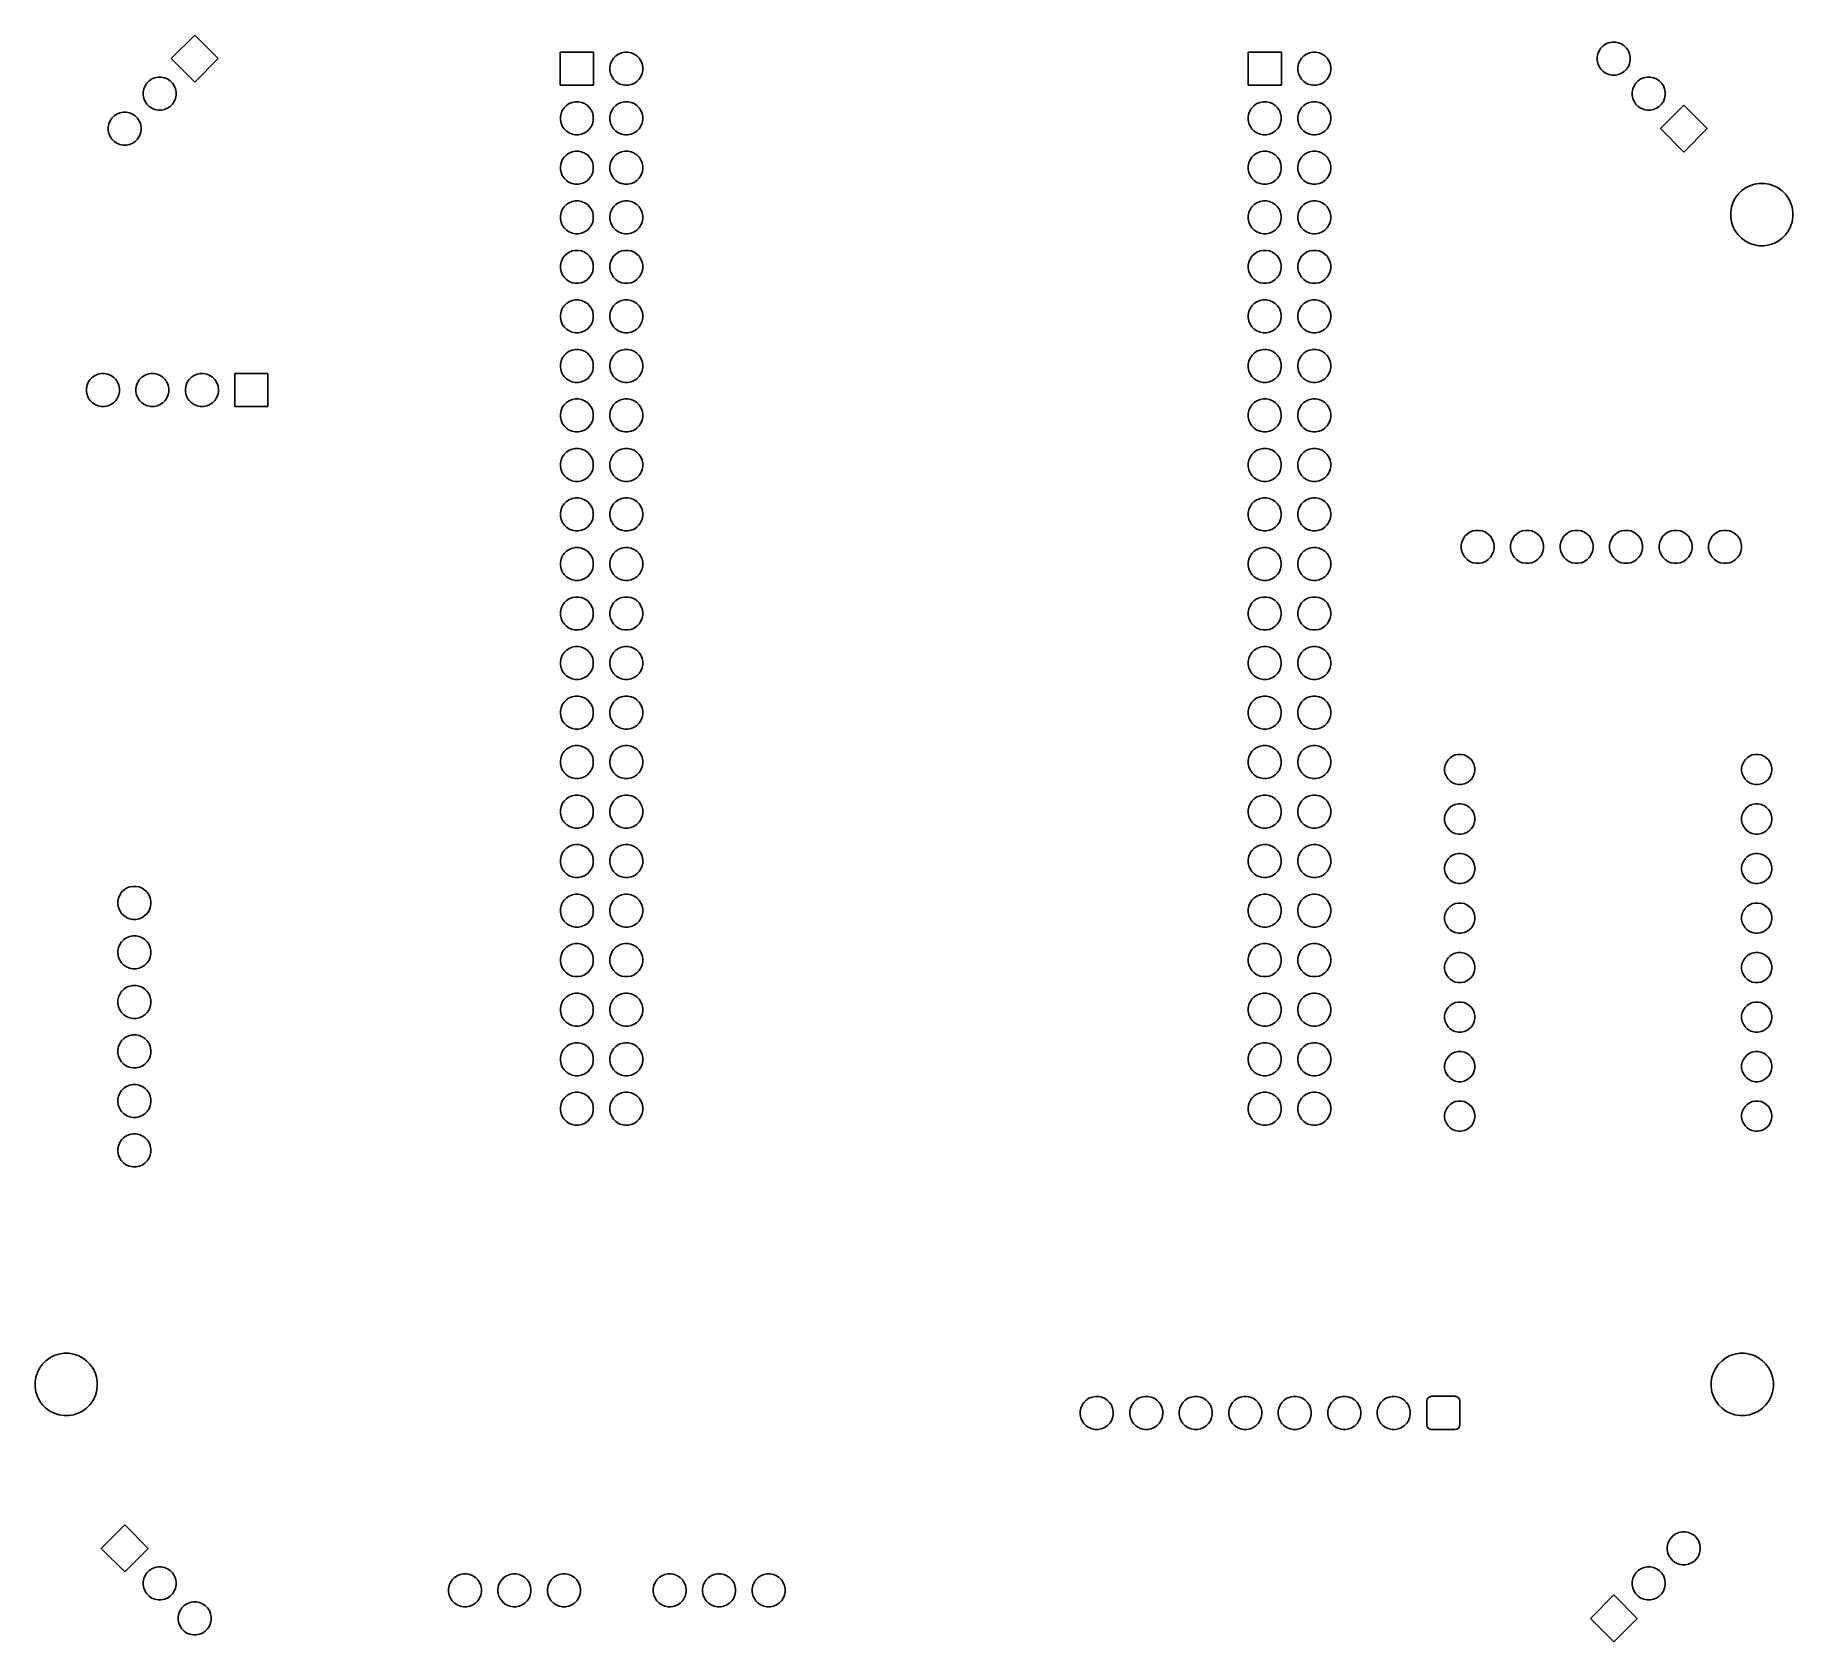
# Model space of a CAD drawing. Header units: inches. Extents: x 3.87 to 7.43, y -5.24 to -2.
import ezdxf

# ---------------------------------------------------------------- set-up
doc = ezdxf.new("R2010")
doc.units = ezdxf.units.IN
doc.header["$MEASUREMENT"] = 0
doc.layers.add('BLACK', color=7, linetype='CONTINUOUS')

msp = doc.modelspace()

# ---------------------------------------------------------------- linework, layer by layer
at = {"layer": 'BLACK', "linetype": 'CONTINUOUS'}
for p, q in [((4.1492, -2.0472), (4.1965, -1.9999)), ((4.1965, -1.9999), (4.2439, -2.0472)), ((7.0374, -2.026), (7.0421, -2.0214)), ((7.0421, -2.0214), (7.0475, -2.0177)), ((7.0475, -2.0177), (7.0536, -2.0152)), ((7.0536, -2.0152), (7.06, -2.0139)), ((7.06, -2.0139), (7.0666, -2.0139)), ((7.0666, -2.0139), (7.073, -2.0152)), ((7.073, -2.0152), (7.0791, -2.0177)), ((7.0791, -2.0177), (7.0845, -2.0214)), ((7.0845, -2.0214), (7.0892, -2.026)), ((4.1965, -2.0946), (4.1492, -2.0472)), ((4.2439, -2.0472), (4.1965, -2.0946)), ((4.935, -2.1012), (4.935, -2.0343)), ((4.935, -2.0343), (5.002, -2.0343)), ((5.002, -2.0343), (5.002, -2.1012)), ((5.0352, -2.0644), (5.0365, -2.058)), ((5.0365, -2.058), (5.039, -2.0519)), ((5.039, -2.0519), (5.0426, -2.0465)), ((5.0426, -2.0465), (5.0473, -2.0418)), ((5.0473, -2.0418), (5.0527, -2.0382)), ((5.0527, -2.0382), (5.0588, -2.0357)), ((5.0588, -2.0357), (5.0652, -2.0344)), ((5.0652, -2.0344), (5.0718, -2.0344)), ((5.0718, -2.0344), (5.0782, -2.0357)), ((5.0782, -2.0357), (5.0843, -2.0382)), ((5.0843, -2.0382), (5.0897, -2.0418)), ((5.0897, -2.0418), (5.0944, -2.0465)), ((5.0944, -2.0465), (5.098, -2.0519)), ((5.098, -2.0519), (5.1005, -2.058)), ((5.1005, -2.058), (5.1018, -2.0644)), ((6.3248, -2.1012), (6.3248, -2.0343)), ((6.3248, -2.0343), (6.3917, -2.0343)), ((6.3917, -2.0343), (6.3917, -2.1012)), ((6.425, -2.0644), (6.4262, -2.058)), ((6.4262, -2.058), (6.4288, -2.0519)), ((6.4288, -2.0519), (6.4324, -2.0465)), ((6.4324, -2.0465), (6.437, -2.0418)), ((6.437, -2.0418), (6.4425, -2.0382)), ((6.4425, -2.0382), (6.4486, -2.0357)), ((6.4486, -2.0357), (6.455, -2.0344)), ((6.455, -2.0344), (6.4615, -2.0344)), ((6.4615, -2.0344), (6.468, -2.0357)), ((6.468, -2.0357), (6.474, -2.0382)), ((6.474, -2.0382), (6.4795, -2.0418)), ((6.4795, -2.0418), (6.4841, -2.0465)), ((6.4841, -2.0465), (6.4878, -2.0519)), ((6.4878, -2.0519), (6.4903, -2.058)), ((6.4903, -2.058), (6.4916, -2.0644)), ((7.03, -2.044), (7.0313, -2.0375)), ((7.03, -2.0505), (7.03, -2.044)), ((7.0313, -2.057), (7.03, -2.0505)), ((7.0313, -2.0375), (7.0338, -2.0315)), ((7.0338, -2.063), (7.0313, -2.057)), ((7.0338, -2.0315), (7.0374, -2.026)), ((7.0892, -2.026), (7.0928, -2.0315)), ((7.0928, -2.0315), (7.0953, -2.0375)), ((7.0953, -2.057), (7.0928, -2.063)), ((7.0953, -2.0375), (7.0966, -2.044)), ((7.0966, -2.0505), (7.0953, -2.057)), ((7.0966, -2.044), (7.0966, -2.0505)), ((4.1, -2.0967), (4.1046, -2.0921)), ((4.1046, -2.0921), (4.1101, -2.0884)), ((4.1101, -2.0884), (4.1161, -2.0859)), ((4.1161, -2.0859), (4.1225, -2.0847)), ((4.1225, -2.0847), (4.1291, -2.0847)), ((4.1291, -2.0847), (4.1355, -2.0859)), ((4.1355, -2.0859), (4.1416, -2.0884)), ((4.1416, -2.0884), (4.1471, -2.0921)), ((4.1471, -2.0921), (4.1517, -2.0967)), ((5.0352, -2.071), (5.0352, -2.0644)), ((5.0365, -2.0774), (5.0352, -2.071)), ((5.039, -2.0835), (5.0365, -2.0774)), ((5.0426, -2.0889), (5.039, -2.0835)), ((5.0473, -2.0936), (5.0426, -2.0889)), ((5.0527, -2.0972), (5.0473, -2.0936)), ((5.0897, -2.0936), (5.0843, -2.0972)), ((5.0944, -2.0889), (5.0897, -2.0936)), ((5.098, -2.0835), (5.0944, -2.0889)), ((5.1005, -2.0774), (5.098, -2.0835)), ((5.1018, -2.071), (5.1005, -2.0774)), ((5.1018, -2.0644), (5.1018, -2.071)), ((6.425, -2.071), (6.425, -2.0644)), ((6.4262, -2.0774), (6.425, -2.071)), ((6.4288, -2.0835), (6.4262, -2.0774)), ((6.4324, -2.0889), (6.4288, -2.0835)), ((6.437, -2.0936), (6.4324, -2.0889)), ((6.4425, -2.0972), (6.437, -2.0936)), ((6.4795, -2.0936), (6.474, -2.0972)), ((6.4841, -2.0889), (6.4795, -2.0936)), ((6.4878, -2.0835), (6.4841, -2.0889)), ((6.4903, -2.0774), (6.4878, -2.0835)), ((6.4916, -2.071), (6.4903, -2.0774)), ((6.4916, -2.0644), (6.4916, -2.071)), ((7.0374, -2.0685), (7.0338, -2.063)), ((7.0421, -2.0731), (7.0374, -2.0685)), ((7.0475, -2.0768), (7.0421, -2.0731)), ((7.0536, -2.0793), (7.0475, -2.0768)), ((7.06, -2.0805), (7.0536, -2.0793)), ((7.0666, -2.0805), (7.06, -2.0805)), ((7.073, -2.0793), (7.0666, -2.0805)), ((7.0791, -2.0768), (7.073, -2.0793)), ((7.0845, -2.0731), (7.0791, -2.0768)), ((7.0892, -2.0685), (7.0845, -2.0731)), ((7.0928, -2.063), (7.0892, -2.0685)), ((7.1081, -2.0967), (7.1128, -2.0921)), ((7.1128, -2.0921), (7.1182, -2.0884)), ((7.1182, -2.0884), (7.1243, -2.0859)), ((7.1243, -2.0859), (7.1307, -2.0847)), ((7.1307, -2.0847), (7.1373, -2.0847)), ((7.1373, -2.0847), (7.1437, -2.0859)), ((7.1437, -2.0859), (7.1498, -2.0884)), ((7.1498, -2.0884), (7.1552, -2.0921)), ((7.1552, -2.0921), (7.1599, -2.0967)), ((4.0925, -2.1147), (4.0938, -2.1082)), ((4.0925, -2.1212), (4.0925, -2.1147)), ((4.0938, -2.1277), (4.0925, -2.1212)), ((4.0938, -2.1082), (4.0963, -2.1022)), ((4.0963, -2.1337), (4.0938, -2.1277)), ((4.0963, -2.1022), (4.1, -2.0967)), ((4.1517, -2.0967), (4.1553, -2.1022)), ((4.1553, -2.1022), (4.1579, -2.1082)), ((4.1579, -2.1277), (4.1553, -2.1337)), ((4.1579, -2.1082), (4.1591, -2.1147)), ((4.1591, -2.1212), (4.1579, -2.1277)), ((4.1591, -2.1147), (4.1591, -2.1212)), ((5.002, -2.1012), (4.935, -2.1012)), ((5.0588, -2.0997), (5.0527, -2.0972)), ((5.0652, -2.101), (5.0588, -2.0997)), ((5.0718, -2.101), (5.0652, -2.101)), ((5.0782, -2.0997), (5.0718, -2.101)), ((5.0843, -2.0972), (5.0782, -2.0997)), ((6.3917, -2.1012), (6.3248, -2.1012)), ((6.4486, -2.0997), (6.4425, -2.0972)), ((6.455, -2.101), (6.4486, -2.0997)), ((6.4615, -2.101), (6.455, -2.101)), ((6.468, -2.0997), (6.4615, -2.101)), ((6.474, -2.0972), (6.468, -2.0997)), ((7.1007, -2.1147), (7.102, -2.1082)), ((7.1007, -2.1212), (7.1007, -2.1147)), ((7.102, -2.1277), (7.1007, -2.1212)), ((7.102, -2.1082), (7.1045, -2.1022)), ((7.1045, -2.1337), (7.102, -2.1277)), ((7.1045, -2.1022), (7.1081, -2.0967)), ((7.1599, -2.0967), (7.1635, -2.1022)), ((7.1635, -2.1022), (7.166, -2.1082)), ((7.166, -2.1277), (7.1635, -2.1337)), ((7.166, -2.1082), (7.1673, -2.1147)), ((7.1673, -2.1212), (7.166, -2.1277)), ((7.1673, -2.1147), (7.1673, -2.1212)), ((4.0292, -2.1674), (4.0339, -2.1628)), ((4.0339, -2.1628), (4.0393, -2.1592)), ((4.0393, -2.1592), (4.0454, -2.1566)), ((4.0454, -2.1566), (4.0518, -2.1554)), ((4.0518, -2.1554), (4.0584, -2.1554)), ((4.0584, -2.1554), (4.0648, -2.1566)), ((4.0648, -2.1566), (4.0709, -2.1592)), ((4.0709, -2.1592), (4.0763, -2.1628)), ((4.0763, -2.1628), (4.081, -2.1674)), ((4.1, -2.1392), (4.0963, -2.1337)), ((4.1046, -2.1438), (4.1, -2.1392)), ((4.1101, -2.1475), (4.1046, -2.1438)), ((4.1161, -2.15), (4.1101, -2.1475)), ((4.1225, -2.1513), (4.1161, -2.15)), ((4.1291, -2.1513), (4.1225, -2.1513)), ((4.1355, -2.15), (4.1291, -2.1513)), ((4.1416, -2.1475), (4.1355, -2.15)), ((4.1471, -2.1438), (4.1416, -2.1475)), ((4.1517, -2.1392), (4.1471, -2.1438)), ((4.1553, -2.1337), (4.1517, -2.1392)), ((4.9352, -2.1644), (4.9365, -2.158)), ((4.9352, -2.171), (4.9352, -2.1644)), ((4.9365, -2.158), (4.939, -2.1519)), ((4.939, -2.1519), (4.9426, -2.1465)), ((4.9426, -2.1465), (4.9473, -2.1418)), ((4.9473, -2.1418), (4.9527, -2.1382)), ((4.9527, -2.1382), (4.9588, -2.1357)), ((4.9588, -2.1357), (4.9652, -2.1344)), ((4.9652, -2.1344), (4.9718, -2.1344)), ((4.9718, -2.1344), (4.9782, -2.1357)), ((4.9782, -2.1357), (4.9843, -2.1382)), ((4.9843, -2.1382), (4.9897, -2.1418)), ((4.9897, -2.1418), (4.9944, -2.1465)), ((4.9944, -2.1465), (4.998, -2.1519)), ((4.998, -2.1519), (5.0005, -2.158)), ((5.0005, -2.158), (5.0018, -2.1644)), ((5.0018, -2.1644), (5.0018, -2.171)), ((5.0352, -2.1644), (5.0365, -2.158)), ((5.0352, -2.171), (5.0352, -2.1644)), ((5.0365, -2.158), (5.039, -2.1519)), ((5.039, -2.1519), (5.0426, -2.1465)), ((5.0426, -2.1465), (5.0473, -2.1418)), ((5.0473, -2.1418), (5.0527, -2.1382)), ((5.0527, -2.1382), (5.0588, -2.1357)), ((5.0588, -2.1357), (5.0652, -2.1344)), ((5.0652, -2.1344), (5.0718, -2.1344)), ((5.0718, -2.1344), (5.0782, -2.1357)), ((5.0782, -2.1357), (5.0843, -2.1382)), ((5.0843, -2.1382), (5.0897, -2.1418)), ((5.0897, -2.1418), (5.0944, -2.1465)), ((5.0944, -2.1465), (5.098, -2.1519)), ((5.098, -2.1519), (5.1005, -2.158)), ((5.1005, -2.158), (5.1018, -2.1644)), ((5.1018, -2.1644), (5.1018, -2.171)), ((6.325, -2.1644), (6.3262, -2.158)), ((6.325, -2.171), (6.325, -2.1644)), ((6.3262, -2.158), (6.3288, -2.1519)), ((6.3288, -2.1519), (6.3324, -2.1465)), ((6.3324, -2.1465), (6.337, -2.1418)), ((6.337, -2.1418), (6.3425, -2.1382)), ((6.3425, -2.1382), (6.3486, -2.1357)), ((6.3486, -2.1357), (6.355, -2.1344)), ((6.355, -2.1344), (6.3615, -2.1344)), ((6.3615, -2.1344), (6.368, -2.1357)), ((6.368, -2.1357), (6.374, -2.1382)), ((6.374, -2.1382), (6.3795, -2.1418)), ((6.3795, -2.1418), (6.3841, -2.1465)), ((6.3841, -2.1465), (6.3878, -2.1519)), ((6.3878, -2.1519), (6.3903, -2.158)), ((6.3903, -2.158), (6.3916, -2.1644)), ((6.3916, -2.1644), (6.3916, -2.171)), ((6.425, -2.1644), (6.4262, -2.158)), ((6.425, -2.171), (6.425, -2.1644)), ((6.4262, -2.158), (6.4288, -2.1519)), ((6.4288, -2.1519), (6.4324, -2.1465)), ((6.4324, -2.1465), (6.437, -2.1418)), ((6.437, -2.1418), (6.4425, -2.1382)), ((6.4425, -2.1382), (6.4486, -2.1357)), ((6.4486, -2.1357), (6.455, -2.1344)), ((6.455, -2.1344), (6.4615, -2.1344)), ((6.4615, -2.1344), (6.468, -2.1357)), ((6.468, -2.1357), (6.474, -2.1382)), ((6.474, -2.1382), (6.4795, -2.1418)), ((6.4795, -2.1418), (6.4841, -2.1465)), ((6.4841, -2.1465), (6.4878, -2.1519)), ((6.4878, -2.1519), (6.4903, -2.158)), ((6.4903, -2.158), (6.4916, -2.1644)), ((6.4916, -2.1644), (6.4916, -2.171)), ((7.1081, -2.1392), (7.1045, -2.1337)), ((7.1128, -2.1438), (7.1081, -2.1392)), ((7.1182, -2.1475), (7.1128, -2.1438)), ((7.1243, -2.15), (7.1182, -2.1475)), ((7.1307, -2.1513), (7.1243, -2.15)), ((7.1373, -2.1513), (7.1307, -2.1513)), ((7.1437, -2.15), (7.1373, -2.1513)), ((7.1498, -2.1475), (7.1437, -2.15)), ((7.1552, -2.1438), (7.1498, -2.1475)), ((7.1599, -2.1392), (7.1552, -2.1438)), ((7.1574, -2.1887), (7.2047, -2.1413)), ((7.1635, -2.1337), (7.1599, -2.1392)), ((7.2047, -2.1413), (7.2521, -2.1887)), ((4.0218, -2.1854), (4.0231, -2.179)), ((4.0218, -2.1919), (4.0218, -2.1854)), ((4.0231, -2.1984), (4.0218, -2.1919)), ((4.0231, -2.179), (4.0256, -2.1729)), ((4.0256, -2.2044), (4.0231, -2.1984)), ((4.0256, -2.1729), (4.0292, -2.1674)), ((4.081, -2.1674), (4.0846, -2.1729)), ((4.0846, -2.1729), (4.0871, -2.179)), ((4.0871, -2.1984), (4.0846, -2.2044)), ((4.0871, -2.179), (4.0884, -2.1854)), ((4.0884, -2.1919), (4.0871, -2.1984)), ((4.0884, -2.1854), (4.0884, -2.1919)), ((4.9365, -2.1774), (4.9352, -2.171)), ((4.939, -2.1835), (4.9365, -2.1774)), ((4.9426, -2.1889), (4.939, -2.1835)), ((4.9473, -2.1936), (4.9426, -2.1889)), ((4.9527, -2.1972), (4.9473, -2.1936)), ((4.9588, -2.1997), (4.9527, -2.1972)), ((4.9652, -2.201), (4.9588, -2.1997)), ((4.9718, -2.201), (4.9652, -2.201)), ((4.9782, -2.1997), (4.9718, -2.201)), ((4.9843, -2.1972), (4.9782, -2.1997)), ((4.9897, -2.1936), (4.9843, -2.1972)), ((4.9944, -2.1889), (4.9897, -2.1936)), ((4.998, -2.1835), (4.9944, -2.1889)), ((5.0005, -2.1774), (4.998, -2.1835)), ((5.0018, -2.171), (5.0005, -2.1774)), ((5.0365, -2.1774), (5.0352, -2.171)), ((5.039, -2.1835), (5.0365, -2.1774)), ((5.0426, -2.1889), (5.039, -2.1835)), ((5.0473, -2.1936), (5.0426, -2.1889)), ((5.0527, -2.1972), (5.0473, -2.1936)), ((5.0588, -2.1997), (5.0527, -2.1972)), ((5.0652, -2.201), (5.0588, -2.1997)), ((5.0718, -2.201), (5.0652, -2.201)), ((5.0782, -2.1997), (5.0718, -2.201)), ((5.0843, -2.1972), (5.0782, -2.1997)), ((5.0897, -2.1936), (5.0843, -2.1972)), ((5.0944, -2.1889), (5.0897, -2.1936)), ((5.098, -2.1835), (5.0944, -2.1889)), ((5.1005, -2.1774), (5.098, -2.1835)), ((5.1018, -2.171), (5.1005, -2.1774)), ((6.3262, -2.1774), (6.325, -2.171)), ((6.3288, -2.1835), (6.3262, -2.1774)), ((6.3324, -2.1889), (6.3288, -2.1835)), ((6.337, -2.1936), (6.3324, -2.1889)), ((6.3425, -2.1972), (6.337, -2.1936)), ((6.3486, -2.1997), (6.3425, -2.1972)), ((6.355, -2.201), (6.3486, -2.1997)), ((6.3615, -2.201), (6.355, -2.201)), ((6.368, -2.1997), (6.3615, -2.201)), ((6.374, -2.1972), (6.368, -2.1997)), ((6.3795, -2.1936), (6.374, -2.1972)), ((6.3841, -2.1889), (6.3795, -2.1936)), ((6.3878, -2.1835), (6.3841, -2.1889)), ((6.3903, -2.1774), (6.3878, -2.1835)), ((6.3916, -2.171), (6.3903, -2.1774)), ((6.4262, -2.1774), (6.425, -2.171)), ((6.4288, -2.1835), (6.4262, -2.1774)), ((6.4324, -2.1889), (6.4288, -2.1835)), ((6.437, -2.1936), (6.4324, -2.1889)), ((6.4425, -2.1972), (6.437, -2.1936)), ((6.4486, -2.1997), (6.4425, -2.1972)), ((6.455, -2.201), (6.4486, -2.1997)), ((6.4615, -2.201), (6.455, -2.201)), ((6.468, -2.1997), (6.4615, -2.201)), ((6.474, -2.1972), (6.468, -2.1997)), ((6.4795, -2.1936), (6.474, -2.1972)), ((6.4841, -2.1889), (6.4795, -2.1936)), ((6.4878, -2.1835), (6.4841, -2.1889)), ((6.4903, -2.1774), (6.4878, -2.1835)), ((6.4916, -2.171), (6.4903, -2.1774)), ((7.2047, -2.236), (7.1574, -2.1887)), ((7.2521, -2.1887), (7.2047, -2.236)), ((4.0292, -2.2099), (4.0256, -2.2044)), ((4.0339, -2.2145), (4.0292, -2.2099)), ((4.0393, -2.2182), (4.0339, -2.2145)), ((4.0454, -2.2207), (4.0393, -2.2182)), ((4.0518, -2.222), (4.0454, -2.2207)), ((4.0584, -2.222), (4.0518, -2.222)), ((4.0648, -2.2207), (4.0584, -2.222)), ((4.0709, -2.2182), (4.0648, -2.2207)), ((4.0763, -2.2145), (4.0709, -2.2182)), ((4.081, -2.2099), (4.0763, -2.2145)), ((4.0846, -2.2044), (4.081, -2.2099)), ((4.9527, -2.2382), (4.9588, -2.2357)), ((4.9588, -2.2357), (4.9652, -2.2344)), ((4.9652, -2.2344), (4.9718, -2.2344)), ((4.9718, -2.2344), (4.9782, -2.2357)), ((4.9782, -2.2357), (4.9843, -2.2382)), ((5.0527, -2.2382), (5.0588, -2.2357)), ((5.0588, -2.2357), (5.0652, -2.2344)), ((5.0652, -2.2344), (5.0718, -2.2344)), ((5.0718, -2.2344), (5.0782, -2.2357)), ((5.0782, -2.2357), (5.0843, -2.2382)), ((6.3425, -2.2382), (6.3486, -2.2357)), ((6.3486, -2.2357), (6.355, -2.2344)), ((6.355, -2.2344), (6.3615, -2.2344)), ((6.3615, -2.2344), (6.368, -2.2357)), ((6.368, -2.2357), (6.374, -2.2382)), ((6.4425, -2.2382), (6.4486, -2.2357)), ((6.4486, -2.2357), (6.455, -2.2344)), ((6.455, -2.2344), (6.4615, -2.2344)), ((6.4615, -2.2344), (6.468, -2.2357)), ((6.468, -2.2357), (6.474, -2.2382)), ((4.9352, -2.2644), (4.9365, -2.258)), ((4.9352, -2.271), (4.9352, -2.2644)), ((4.9365, -2.2774), (4.9352, -2.271)), ((4.9365, -2.258), (4.939, -2.2519)), ((4.939, -2.2519), (4.9426, -2.2465)), ((4.9426, -2.2465), (4.9473, -2.2418)), ((4.9473, -2.2418), (4.9527, -2.2382)), ((4.9843, -2.2382), (4.9897, -2.2418)), ((4.9897, -2.2418), (4.9944, -2.2465)), ((4.9944, -2.2465), (4.998, -2.2519)), ((4.998, -2.2519), (5.0005, -2.258)), ((5.0005, -2.258), (5.0018, -2.2644)), ((5.0018, -2.271), (5.0005, -2.2774)), ((5.0018, -2.2644), (5.0018, -2.271)), ((5.0352, -2.2644), (5.0365, -2.258)), ((5.0352, -2.271), (5.0352, -2.2644)), ((5.0365, -2.2774), (5.0352, -2.271)), ((5.0365, -2.258), (5.039, -2.2519)), ((5.039, -2.2519), (5.0426, -2.2465)), ((5.0426, -2.2465), (5.0473, -2.2418)), ((5.0473, -2.2418), (5.0527, -2.2382)), ((5.0843, -2.2382), (5.0897, -2.2418)), ((5.0897, -2.2418), (5.0944, -2.2465)), ((5.0944, -2.2465), (5.098, -2.2519)), ((5.098, -2.2519), (5.1005, -2.258)), ((5.1005, -2.258), (5.1018, -2.2644)), ((5.1018, -2.271), (5.1005, -2.2774)), ((5.1018, -2.2644), (5.1018, -2.271)), ((6.325, -2.2644), (6.3262, -2.258)), ((6.325, -2.271), (6.325, -2.2644)), ((6.3262, -2.2774), (6.325, -2.271)), ((6.3262, -2.258), (6.3288, -2.2519)), ((6.3288, -2.2519), (6.3324, -2.2465)), ((6.3324, -2.2465), (6.337, -2.2418)), ((6.337, -2.2418), (6.3425, -2.2382)), ((6.374, -2.2382), (6.3795, -2.2418)), ((6.3795, -2.2418), (6.3841, -2.2465)), ((6.3841, -2.2465), (6.3878, -2.2519)), ((6.3878, -2.2519), (6.3903, -2.258)), ((6.3903, -2.258), (6.3916, -2.2644)), ((6.3916, -2.271), (6.3903, -2.2774)), ((6.3916, -2.2644), (6.3916, -2.271)), ((6.425, -2.2644), (6.4262, -2.258)), ((6.425, -2.271), (6.425, -2.2644)), ((6.4262, -2.2774), (6.425, -2.271)), ((6.4262, -2.258), (6.4288, -2.2519)), ((6.4288, -2.2519), (6.4324, -2.2465)), ((6.4324, -2.2465), (6.437, -2.2418)), ((6.437, -2.2418), (6.4425, -2.2382)), ((6.474, -2.2382), (6.4795, -2.2418)), ((6.4795, -2.2418), (6.4841, -2.2465)), ((6.4841, -2.2465), (6.4878, -2.2519)), ((6.4878, -2.2519), (6.4903, -2.258)), ((6.4903, -2.258), (6.4916, -2.2644)), ((6.4916, -2.271), (6.4903, -2.2774)), ((6.4916, -2.2644), (6.4916, -2.271)), ((4.939, -2.2835), (4.9365, -2.2774)), ((4.9426, -2.2889), (4.939, -2.2835)), ((4.9473, -2.2936), (4.9426, -2.2889)), ((4.9527, -2.2972), (4.9473, -2.2936)), ((4.9588, -2.2997), (4.9527, -2.2972)), ((4.9652, -2.301), (4.9588, -2.2997)), ((4.9718, -2.301), (4.9652, -2.301)), ((4.9782, -2.2997), (4.9718, -2.301)), ((4.9843, -2.2972), (4.9782, -2.2997)), ((4.9897, -2.2936), (4.9843, -2.2972)), ((4.9944, -2.2889), (4.9897, -2.2936)), ((4.998, -2.2835), (4.9944, -2.2889)), ((5.0005, -2.2774), (4.998, -2.2835)), ((5.039, -2.2835), (5.0365, -2.2774)), ((5.0426, -2.2889), (5.039, -2.2835)), ((5.0473, -2.2936), (5.0426, -2.2889)), ((5.0527, -2.2972), (5.0473, -2.2936)), ((5.0588, -2.2997), (5.0527, -2.2972)), ((5.0652, -2.301), (5.0588, -2.2997)), ((5.0718, -2.301), (5.0652, -2.301)), ((5.0782, -2.2997), (5.0718, -2.301)), ((5.0843, -2.2972), (5.0782, -2.2997)), ((5.0897, -2.2936), (5.0843, -2.2972)), ((5.0944, -2.2889), (5.0897, -2.2936)), ((5.098, -2.2835), (5.0944, -2.2889)), ((5.1005, -2.2774), (5.098, -2.2835)), ((6.3288, -2.2835), (6.3262, -2.2774)), ((6.3324, -2.2889), (6.3288, -2.2835)), ((6.337, -2.2936), (6.3324, -2.2889)), ((6.3425, -2.2972), (6.337, -2.2936)), ((6.3486, -2.2997), (6.3425, -2.2972)), ((6.355, -2.301), (6.3486, -2.2997)), ((6.3615, -2.301), (6.355, -2.301)), ((6.368, -2.2997), (6.3615, -2.301)), ((6.374, -2.2972), (6.368, -2.2997)), ((6.3795, -2.2936), (6.374, -2.2972)), ((6.3841, -2.2889), (6.3795, -2.2936)), ((6.3878, -2.2835), (6.3841, -2.2889)), ((6.3903, -2.2774), (6.3878, -2.2835)), ((6.4288, -2.2835), (6.4262, -2.2774)), ((6.4324, -2.2889), (6.4288, -2.2835)), ((6.437, -2.2936), (6.4324, -2.2889)), ((6.4425, -2.2972), (6.437, -2.2936)), ((6.4486, -2.2997), (6.4425, -2.2972)), ((6.455, -2.301), (6.4486, -2.2997)), ((6.4615, -2.301), (6.455, -2.301)), ((6.468, -2.2997), (6.4615, -2.301)), ((6.474, -2.2972), (6.468, -2.2997)), ((6.4795, -2.2936), (6.474, -2.2972)), ((6.4841, -2.2889), (6.4795, -2.2936)), ((6.4878, -2.2835), (6.4841, -2.2889)), ((6.4903, -2.2774), (6.4878, -2.2835)), ((7.3293, -2.3085), (7.3381, -2.304)), ((7.3381, -2.304), (7.3475, -2.301)), ((7.3475, -2.301), (7.3573, -2.2994)), ((7.3573, -2.2994), (7.3671, -2.2994)), ((7.3671, -2.2994), (7.3769, -2.301)), ((7.3769, -2.301), (7.3863, -2.304)), ((7.3863, -2.304), (7.3951, -2.3085)), ((4.9426, -2.3465), (4.9473, -2.3418)), ((4.9473, -2.3418), (4.9527, -2.3382)), ((4.9527, -2.3382), (4.9588, -2.3357)), ((4.9588, -2.3357), (4.9652, -2.3344)), ((4.9652, -2.3344), (4.9718, -2.3344)), ((4.9718, -2.3344), (4.9782, -2.3357)), ((4.9782, -2.3357), (4.9843, -2.3382)), ((4.9843, -2.3382), (4.9897, -2.3418)), ((4.9897, -2.3418), (4.9944, -2.3465)), ((5.0426, -2.3465), (5.0473, -2.3418)), ((5.0473, -2.3418), (5.0527, -2.3382)), ((5.0527, -2.3382), (5.0588, -2.3357)), ((5.0588, -2.3357), (5.0652, -2.3344)), ((5.0652, -2.3344), (5.0718, -2.3344)), ((5.0718, -2.3344), (5.0782, -2.3357)), ((5.0782, -2.3357), (5.0843, -2.3382)), ((5.0843, -2.3382), (5.0897, -2.3418)), ((5.0897, -2.3418), (5.0944, -2.3465)), ((6.3324, -2.3465), (6.337, -2.3418)), ((6.337, -2.3418), (6.3425, -2.3382)), ((6.3425, -2.3382), (6.3486, -2.3357)), ((6.3486, -2.3357), (6.355, -2.3344)), ((6.355, -2.3344), (6.3615, -2.3344)), ((6.3615, -2.3344), (6.368, -2.3357)), ((6.368, -2.3357), (6.374, -2.3382)), ((6.374, -2.3382), (6.3795, -2.3418)), ((6.3795, -2.3418), (6.3841, -2.3465)), ((6.4324, -2.3465), (6.437, -2.3418)), ((6.437, -2.3418), (6.4425, -2.3382)), ((6.4425, -2.3382), (6.4486, -2.3357)), ((6.4486, -2.3357), (6.455, -2.3344)), ((6.455, -2.3344), (6.4615, -2.3344)), ((6.4615, -2.3344), (6.468, -2.3357)), ((6.468, -2.3357), (6.474, -2.3382)), ((6.474, -2.3382), (6.4795, -2.3418)), ((6.4795, -2.3418), (6.4841, -2.3465)), ((7.301, -2.3475), (7.304, -2.3381)), ((7.304, -2.3381), (7.3085, -2.3293)), ((7.3085, -2.3293), (7.3143, -2.3213)), ((7.3143, -2.3213), (7.3213, -2.3143)), ((7.3213, -2.3143), (7.3293, -2.3085)), ((7.3951, -2.3085), (7.4031, -2.3143)), ((7.4031, -2.3143), (7.4101, -2.3213)), ((7.4101, -2.3213), (7.4159, -2.3293)), ((7.4159, -2.3293), (7.4204, -2.3381)), ((7.4204, -2.3381), (7.4235, -2.3475)), ((4.9352, -2.3644), (4.9365, -2.358)), ((4.9352, -2.371), (4.9352, -2.3644)), ((4.9365, -2.3774), (4.9352, -2.371)), ((4.9365, -2.358), (4.939, -2.3519)), ((4.939, -2.3835), (4.9365, -2.3774)), ((4.939, -2.3519), (4.9426, -2.3465)), ((4.9944, -2.3465), (4.998, -2.3519)), ((4.998, -2.3519), (5.0005, -2.358)), ((5.0005, -2.3774), (4.998, -2.3835)), ((5.0005, -2.358), (5.0018, -2.3644)), ((5.0018, -2.371), (5.0005, -2.3774)), ((5.0018, -2.3644), (5.0018, -2.371)), ((5.0352, -2.3644), (5.0365, -2.358)), ((5.0352, -2.371), (5.0352, -2.3644)), ((5.0365, -2.3774), (5.0352, -2.371)), ((5.0365, -2.358), (5.039, -2.3519)), ((5.039, -2.3835), (5.0365, -2.3774)), ((5.039, -2.3519), (5.0426, -2.3465)), ((5.0944, -2.3465), (5.098, -2.3519)), ((5.098, -2.3519), (5.1005, -2.358)), ((5.1005, -2.3774), (5.098, -2.3835)), ((5.1005, -2.358), (5.1018, -2.3644)), ((5.1018, -2.371), (5.1005, -2.3774)), ((5.1018, -2.3644), (5.1018, -2.371)), ((6.325, -2.3644), (6.3262, -2.358)), ((6.325, -2.371), (6.325, -2.3644)), ((6.3262, -2.3774), (6.325, -2.371)), ((6.3262, -2.358), (6.3288, -2.3519)), ((6.3288, -2.3835), (6.3262, -2.3774)), ((6.3288, -2.3519), (6.3324, -2.3465)), ((6.3841, -2.3465), (6.3878, -2.3519)), ((6.3878, -2.3519), (6.3903, -2.358)), ((6.3903, -2.3774), (6.3878, -2.3835)), ((6.3903, -2.358), (6.3916, -2.3644)), ((6.3916, -2.371), (6.3903, -2.3774)), ((6.3916, -2.3644), (6.3916, -2.371)), ((6.425, -2.3644), (6.4262, -2.358)), ((6.425, -2.371), (6.425, -2.3644)), ((6.4262, -2.3774), (6.425, -2.371)), ((6.4262, -2.358), (6.4288, -2.3519)), ((6.4288, -2.3835), (6.4262, -2.3774)), ((6.4288, -2.3519), (6.4324, -2.3465)), ((6.4841, -2.3465), (6.4878, -2.3519)), ((6.4878, -2.3519), (6.4903, -2.358)), ((6.4903, -2.3774), (6.4878, -2.3835)), ((6.4903, -2.358), (6.4916, -2.3644)), ((6.4916, -2.371), (6.4903, -2.3774)), ((6.4916, -2.3644), (6.4916, -2.371)), ((7.2994, -2.3573), (7.301, -2.3475)), ((7.2994, -2.3671), (7.2994, -2.3573)), ((7.301, -2.3769), (7.2994, -2.3671)), ((7.304, -2.3863), (7.301, -2.3769)), ((7.4235, -2.3769), (7.4204, -2.3863)), ((7.4235, -2.3475), (7.425, -2.3573)), ((7.425, -2.3671), (7.4235, -2.3769)), ((7.425, -2.3573), (7.425, -2.3671)), ((4.9426, -2.3889), (4.939, -2.3835)), ((4.9473, -2.3936), (4.9426, -2.3889)), ((4.9527, -2.3972), (4.9473, -2.3936)), ((4.9588, -2.3997), (4.9527, -2.3972)), ((4.9652, -2.401), (4.9588, -2.3997)), ((4.9718, -2.401), (4.9652, -2.401)), ((4.9782, -2.3997), (4.9718, -2.401)), ((4.9843, -2.3972), (4.9782, -2.3997)), ((4.9897, -2.3936), (4.9843, -2.3972)), ((4.9944, -2.3889), (4.9897, -2.3936)), ((4.998, -2.3835), (4.9944, -2.3889)), ((5.0426, -2.3889), (5.039, -2.3835)), ((5.0473, -2.3936), (5.0426, -2.3889)), ((5.0527, -2.3972), (5.0473, -2.3936)), ((5.0588, -2.3997), (5.0527, -2.3972)), ((5.0652, -2.401), (5.0588, -2.3997)), ((5.0718, -2.401), (5.0652, -2.401)), ((5.0782, -2.3997), (5.0718, -2.401)), ((5.0843, -2.3972), (5.0782, -2.3997)), ((5.0897, -2.3936), (5.0843, -2.3972)), ((5.0944, -2.3889), (5.0897, -2.3936)), ((5.098, -2.3835), (5.0944, -2.3889)), ((6.3324, -2.3889), (6.3288, -2.3835)), ((6.337, -2.3936), (6.3324, -2.3889)), ((6.3425, -2.3972), (6.337, -2.3936)), ((6.3486, -2.3997), (6.3425, -2.3972)), ((6.355, -2.401), (6.3486, -2.3997)), ((6.3615, -2.401), (6.355, -2.401)), ((6.368, -2.3997), (6.3615, -2.401)), ((6.374, -2.3972), (6.368, -2.3997)), ((6.3795, -2.3936), (6.374, -2.3972)), ((6.3841, -2.3889), (6.3795, -2.3936)), ((6.3878, -2.3835), (6.3841, -2.3889)), ((6.4324, -2.3889), (6.4288, -2.3835)), ((6.437, -2.3936), (6.4324, -2.3889)), ((6.4425, -2.3972), (6.437, -2.3936)), ((6.4486, -2.3997), (6.4425, -2.3972)), ((6.455, -2.401), (6.4486, -2.3997)), ((6.4615, -2.401), (6.455, -2.401)), ((6.468, -2.3997), (6.4615, -2.401)), ((6.474, -2.3972), (6.468, -2.3997)), ((6.4795, -2.3936), (6.474, -2.3972)), ((6.4841, -2.3889), (6.4795, -2.3936)), ((6.4878, -2.3835), (6.4841, -2.3889)), ((7.3085, -2.3951), (7.304, -2.3863)), ((7.3143, -2.4031), (7.3085, -2.3951)), ((7.3213, -2.4101), (7.3143, -2.4031)), ((7.3293, -2.4159), (7.3213, -2.4101)), ((7.4031, -2.4101), (7.3951, -2.4159)), ((7.4101, -2.4031), (7.4031, -2.4101)), ((7.4159, -2.3951), (7.4101, -2.4031)), ((7.4204, -2.3863), (7.4159, -2.3951)), ((4.939, -2.4519), (4.9426, -2.4465)), ((4.9426, -2.4465), (4.9473, -2.4418)), ((4.9473, -2.4418), (4.9527, -2.4382)), ((4.9527, -2.4382), (4.9588, -2.4357)), ((4.9588, -2.4357), (4.9652, -2.4344)), ((4.9652, -2.4344), (4.9718, -2.4344)), ((4.9718, -2.4344), (4.9782, -2.4357)), ((4.9782, -2.4357), (4.9843, -2.4382)), ((4.9843, -2.4382), (4.9897, -2.4418)), ((4.9897, -2.4418), (4.9944, -2.4465)), ((4.9944, -2.4465), (4.998, -2.4519)), ((5.039, -2.4519), (5.0426, -2.4465)), ((5.0426, -2.4465), (5.0473, -2.4418)), ((5.0473, -2.4418), (5.0527, -2.4382)), ((5.0527, -2.4382), (5.0588, -2.4357)), ((5.0588, -2.4357), (5.0652, -2.4344)), ((5.0652, -2.4344), (5.0718, -2.4344)), ((5.0718, -2.4344), (5.0782, -2.4357)), ((5.0782, -2.4357), (5.0843, -2.4382)), ((5.0843, -2.4382), (5.0897, -2.4418)), ((5.0897, -2.4418), (5.0944, -2.4465)), ((5.0944, -2.4465), (5.098, -2.4519)), ((6.3288, -2.4519), (6.3324, -2.4465)), ((6.3324, -2.4465), (6.337, -2.4418)), ((6.337, -2.4418), (6.3425, -2.4382)), ((6.3425, -2.4382), (6.3486, -2.4357)), ((6.3486, -2.4357), (6.355, -2.4344)), ((6.355, -2.4344), (6.3615, -2.4344)), ((6.3615, -2.4344), (6.368, -2.4357)), ((6.368, -2.4357), (6.374, -2.4382)), ((6.374, -2.4382), (6.3795, -2.4418)), ((6.3795, -2.4418), (6.3841, -2.4465)), ((6.3841, -2.4465), (6.3878, -2.4519)), ((6.4288, -2.4519), (6.4324, -2.4465)), ((6.4324, -2.4465), (6.437, -2.4418)), ((6.437, -2.4418), (6.4425, -2.4382)), ((6.4425, -2.4382), (6.4486, -2.4357)), ((6.4486, -2.4357), (6.455, -2.4344)), ((6.455, -2.4344), (6.4615, -2.4344)), ((6.4615, -2.4344), (6.468, -2.4357)), ((6.468, -2.4357), (6.474, -2.4382)), ((6.474, -2.4382), (6.4795, -2.4418)), ((6.4795, -2.4418), (6.4841, -2.4465)), ((6.4841, -2.4465), (6.4878, -2.4519)), ((7.3381, -2.4204), (7.3293, -2.4159)), ((7.3475, -2.4235), (7.3381, -2.4204)), ((7.3573, -2.425), (7.3475, -2.4235)), ((7.3671, -2.425), (7.3573, -2.425)), ((7.3769, -2.4235), (7.3671, -2.425)), ((7.3863, -2.4204), (7.3769, -2.4235)), ((7.3951, -2.4159), (7.3863, -2.4204)), ((4.9352, -2.4644), (4.9365, -2.458)), ((4.9352, -2.471), (4.9352, -2.4644)), ((4.9365, -2.4774), (4.9352, -2.471)), ((4.9365, -2.458), (4.939, -2.4519)), ((4.939, -2.4835), (4.9365, -2.4774)), ((4.9426, -2.4889), (4.939, -2.4835)), ((4.998, -2.4835), (4.9944, -2.4889)), ((4.998, -2.4519), (5.0005, -2.458)), ((5.0005, -2.4774), (4.998, -2.4835)), ((5.0005, -2.458), (5.0018, -2.4644)), ((5.0018, -2.471), (5.0005, -2.4774)), ((5.0018, -2.4644), (5.0018, -2.471)), ((5.0352, -2.4644), (5.0365, -2.458)), ((5.0352, -2.471), (5.0352, -2.4644)), ((5.0365, -2.4774), (5.0352, -2.471)), ((5.0365, -2.458), (5.039, -2.4519)), ((5.039, -2.4835), (5.0365, -2.4774)), ((5.0426, -2.4889), (5.039, -2.4835)), ((5.098, -2.4835), (5.0944, -2.4889)), ((5.098, -2.4519), (5.1005, -2.458)), ((5.1005, -2.4774), (5.098, -2.4835)), ((5.1005, -2.458), (5.1018, -2.4644)), ((5.1018, -2.471), (5.1005, -2.4774)), ((5.1018, -2.4644), (5.1018, -2.471)), ((6.325, -2.4644), (6.3262, -2.458)), ((6.325, -2.471), (6.325, -2.4644)), ((6.3262, -2.4774), (6.325, -2.471)), ((6.3262, -2.458), (6.3288, -2.4519)), ((6.3288, -2.4835), (6.3262, -2.4774)), ((6.3324, -2.4889), (6.3288, -2.4835)), ((6.3878, -2.4835), (6.3841, -2.4889)), ((6.3878, -2.4519), (6.3903, -2.458)), ((6.3903, -2.4774), (6.3878, -2.4835)), ((6.3903, -2.458), (6.3916, -2.4644)), ((6.3916, -2.471), (6.3903, -2.4774)), ((6.3916, -2.4644), (6.3916, -2.471)), ((6.425, -2.4644), (6.4262, -2.458)), ((6.425, -2.471), (6.425, -2.4644)), ((6.4262, -2.4774), (6.425, -2.471)), ((6.4262, -2.458), (6.4288, -2.4519)), ((6.4288, -2.4835), (6.4262, -2.4774)), ((6.4324, -2.4889), (6.4288, -2.4835)), ((6.4878, -2.4835), (6.4841, -2.4889)), ((6.4878, -2.4519), (6.4903, -2.458)), ((6.4903, -2.4774), (6.4878, -2.4835)), ((6.4903, -2.458), (6.4916, -2.4644)), ((6.4916, -2.471), (6.4903, -2.4774)), ((6.4916, -2.4644), (6.4916, -2.471)), ((4.9473, -2.4936), (4.9426, -2.4889)), ((4.9527, -2.4972), (4.9473, -2.4936)), ((4.9588, -2.4997), (4.9527, -2.4972)), ((4.9652, -2.501), (4.9588, -2.4997)), ((4.9718, -2.501), (4.9652, -2.501)), ((4.9782, -2.4997), (4.9718, -2.501)), ((4.9843, -2.4972), (4.9782, -2.4997)), ((4.9897, -2.4936), (4.9843, -2.4972)), ((4.9944, -2.4889), (4.9897, -2.4936)), ((5.0473, -2.4936), (5.0426, -2.4889)), ((5.0527, -2.4972), (5.0473, -2.4936)), ((5.0588, -2.4997), (5.0527, -2.4972)), ((5.0652, -2.501), (5.0588, -2.4997)), ((5.0718, -2.501), (5.0652, -2.501)), ((5.0782, -2.4997), (5.0718, -2.501)), ((5.0843, -2.4972), (5.0782, -2.4997)), ((5.0897, -2.4936), (5.0843, -2.4972)), ((5.0944, -2.4889), (5.0897, -2.4936)), ((6.337, -2.4936), (6.3324, -2.4889)), ((6.3425, -2.4972), (6.337, -2.4936)), ((6.3486, -2.4997), (6.3425, -2.4972)), ((6.355, -2.501), (6.3486, -2.4997)), ((6.3615, -2.501), (6.355, -2.501)), ((6.368, -2.4997), (6.3615, -2.501)), ((6.374, -2.4972), (6.368, -2.4997)), ((6.3795, -2.4936), (6.374, -2.4972)), ((6.3841, -2.4889), (6.3795, -2.4936)), ((6.437, -2.4936), (6.4324, -2.4889)), ((6.4425, -2.4972), (6.437, -2.4936)), ((6.4486, -2.4997), (6.4425, -2.4972)), ((6.455, -2.501), (6.4486, -2.4997)), ((6.4615, -2.501), (6.455, -2.501)), ((6.468, -2.4997), (6.4615, -2.501)), ((6.474, -2.4972), (6.468, -2.4997)), ((6.4795, -2.4936), (6.474, -2.4972)), ((6.4841, -2.4889), (6.4795, -2.4936)), ((4.9365, -2.558), (4.939, -2.5519)), ((4.939, -2.5519), (4.9426, -2.5465)), ((4.9426, -2.5465), (4.9473, -2.5418)), ((4.9473, -2.5418), (4.9527, -2.5382)), ((4.9527, -2.5382), (4.9588, -2.5357)), ((4.9588, -2.5357), (4.9652, -2.5344)), ((4.9652, -2.5344), (4.9718, -2.5344)), ((4.9718, -2.5344), (4.9782, -2.5357)), ((4.9782, -2.5357), (4.9843, -2.5382)), ((4.9843, -2.5382), (4.9897, -2.5418)), ((4.9897, -2.5418), (4.9944, -2.5465)), ((4.9944, -2.5465), (4.998, -2.5519)), ((4.998, -2.5519), (5.0005, -2.558)), ((5.0365, -2.558), (5.039, -2.5519)), ((5.039, -2.5519), (5.0426, -2.5465)), ((5.0426, -2.5465), (5.0473, -2.5418)), ((5.0473, -2.5418), (5.0527, -2.5382)), ((5.0527, -2.5382), (5.0588, -2.5357)), ((5.0588, -2.5357), (5.0652, -2.5344)), ((5.0652, -2.5344), (5.0718, -2.5344)), ((5.0718, -2.5344), (5.0782, -2.5357)), ((5.0782, -2.5357), (5.0843, -2.5382)), ((5.0843, -2.5382), (5.0897, -2.5418)), ((5.0897, -2.5418), (5.0944, -2.5465)), ((5.0944, -2.5465), (5.098, -2.5519)), ((5.098, -2.5519), (5.1005, -2.558)), ((6.3262, -2.558), (6.3288, -2.5519)), ((6.3288, -2.5519), (6.3324, -2.5465)), ((6.3324, -2.5465), (6.337, -2.5418)), ((6.337, -2.5418), (6.3425, -2.5382)), ((6.3425, -2.5382), (6.3486, -2.5357)), ((6.3486, -2.5357), (6.355, -2.5344)), ((6.355, -2.5344), (6.3615, -2.5344)), ((6.3615, -2.5344), (6.368, -2.5357)), ((6.368, -2.5357), (6.374, -2.5382)), ((6.374, -2.5382), (6.3795, -2.5418)), ((6.3795, -2.5418), (6.3841, -2.5465)), ((6.3841, -2.5465), (6.3878, -2.5519)), ((6.3878, -2.5519), (6.3903, -2.558)), ((6.4262, -2.558), (6.4288, -2.5519)), ((6.4288, -2.5519), (6.4324, -2.5465)), ((6.4324, -2.5465), (6.437, -2.5418)), ((6.437, -2.5418), (6.4425, -2.5382)), ((6.4425, -2.5382), (6.4486, -2.5357)), ((6.4486, -2.5357), (6.455, -2.5344)), ((6.455, -2.5344), (6.4615, -2.5344)), ((6.4615, -2.5344), (6.468, -2.5357)), ((6.468, -2.5357), (6.474, -2.5382)), ((6.474, -2.5382), (6.4795, -2.5418)), ((6.4795, -2.5418), (6.4841, -2.5465)), ((6.4841, -2.5465), (6.4878, -2.5519)), ((6.4878, -2.5519), (6.4903, -2.558)), ((4.9352, -2.5644), (4.9365, -2.558)), ((4.9352, -2.571), (4.9352, -2.5644)), ((4.9365, -2.5774), (4.9352, -2.571)), ((4.939, -2.5835), (4.9365, -2.5774)), ((4.9426, -2.5889), (4.939, -2.5835)), ((4.9473, -2.5936), (4.9426, -2.5889)), ((4.9944, -2.5889), (4.9897, -2.5936)), ((4.998, -2.5835), (4.9944, -2.5889)), ((5.0005, -2.5774), (4.998, -2.5835)), ((5.0005, -2.558), (5.0018, -2.5644)), ((5.0018, -2.571), (5.0005, -2.5774)), ((5.0018, -2.5644), (5.0018, -2.571)), ((5.0352, -2.5644), (5.0365, -2.558)), ((5.0352, -2.571), (5.0352, -2.5644)), ((5.0365, -2.5774), (5.0352, -2.571)), ((5.039, -2.5835), (5.0365, -2.5774)), ((5.0426, -2.5889), (5.039, -2.5835)), ((5.0473, -2.5936), (5.0426, -2.5889)), ((5.0944, -2.5889), (5.0897, -2.5936)), ((5.098, -2.5835), (5.0944, -2.5889)), ((5.1005, -2.5774), (5.098, -2.5835)), ((5.1005, -2.558), (5.1018, -2.5644)), ((5.1018, -2.571), (5.1005, -2.5774)), ((5.1018, -2.5644), (5.1018, -2.571)), ((6.325, -2.5644), (6.3262, -2.558)), ((6.325, -2.571), (6.325, -2.5644)), ((6.3262, -2.5774), (6.325, -2.571)), ((6.3288, -2.5835), (6.3262, -2.5774)), ((6.3324, -2.5889), (6.3288, -2.5835)), ((6.337, -2.5936), (6.3324, -2.5889)), ((6.3841, -2.5889), (6.3795, -2.5936)), ((6.3878, -2.5835), (6.3841, -2.5889)), ((6.3903, -2.5774), (6.3878, -2.5835)), ((6.3903, -2.558), (6.3916, -2.5644)), ((6.3916, -2.571), (6.3903, -2.5774)), ((6.3916, -2.5644), (6.3916, -2.571)), ((6.425, -2.5644), (6.4262, -2.558)), ((6.425, -2.571), (6.425, -2.5644)), ((6.4262, -2.5774), (6.425, -2.571)), ((6.4288, -2.5835), (6.4262, -2.5774)), ((6.4324, -2.5889), (6.4288, -2.5835)), ((6.437, -2.5936), (6.4324, -2.5889)), ((6.4841, -2.5889), (6.4795, -2.5936)), ((6.4878, -2.5835), (6.4841, -2.5889)), ((6.4903, -2.5774), (6.4878, -2.5835)), ((6.4903, -2.558), (6.4916, -2.5644)), ((6.4916, -2.571), (6.4903, -2.5774)), ((6.4916, -2.5644), (6.4916, -2.571)), ((4.9527, -2.5972), (4.9473, -2.5936)), ((4.9588, -2.5997), (4.9527, -2.5972)), ((4.9652, -2.601), (4.9588, -2.5997)), ((4.9718, -2.601), (4.9652, -2.601)), ((4.9782, -2.5997), (4.9718, -2.601)), ((4.9843, -2.5972), (4.9782, -2.5997)), ((4.9897, -2.5936), (4.9843, -2.5972)), ((5.0527, -2.5972), (5.0473, -2.5936)), ((5.0588, -2.5997), (5.0527, -2.5972)), ((5.0652, -2.601), (5.0588, -2.5997)), ((5.0718, -2.601), (5.0652, -2.601)), ((5.0782, -2.5997), (5.0718, -2.601)), ((5.0843, -2.5972), (5.0782, -2.5997)), ((5.0897, -2.5936), (5.0843, -2.5972)), ((6.3425, -2.5972), (6.337, -2.5936)), ((6.3486, -2.5997), (6.3425, -2.5972)), ((6.355, -2.601), (6.3486, -2.5997)), ((6.3615, -2.601), (6.355, -2.601)), ((6.368, -2.5997), (6.3615, -2.601)), ((6.374, -2.5972), (6.368, -2.5997)), ((6.3795, -2.5936), (6.374, -2.5972)), ((6.4425, -2.5972), (6.437, -2.5936)), ((6.4486, -2.5997), (6.4425, -2.5972)), ((6.455, -2.601), (6.4486, -2.5997)), ((6.4615, -2.601), (6.455, -2.601)), ((6.468, -2.5997), (6.4615, -2.601)), ((6.474, -2.5972), (6.468, -2.5997)), ((6.4795, -2.5936), (6.474, -2.5972)), ((4.9352, -2.6644), (4.9365, -2.658)), ((4.9365, -2.658), (4.939, -2.6519)), ((4.939, -2.6519), (4.9426, -2.6465)), ((4.9426, -2.6465), (4.9473, -2.6418)), ((4.9473, -2.6418), (4.9527, -2.6382)), ((4.9527, -2.6382), (4.9588, -2.6357)), ((4.9588, -2.6357), (4.9652, -2.6344)), ((4.9652, -2.6344), (4.9718, -2.6344)), ((4.9718, -2.6344), (4.9782, -2.6357)), ((4.9782, -2.6357), (4.9843, -2.6382)), ((4.9843, -2.6382), (4.9897, -2.6418)), ((4.9897, -2.6418), (4.9944, -2.6465)), ((4.9944, -2.6465), (4.998, -2.6519)), ((4.998, -2.6519), (5.0005, -2.658)), ((5.0005, -2.658), (5.0018, -2.6644)), ((5.0352, -2.6644), (5.0365, -2.658)), ((5.0365, -2.658), (5.039, -2.6519)), ((5.039, -2.6519), (5.0426, -2.6465)), ((5.0426, -2.6465), (5.0473, -2.6418)), ((5.0473, -2.6418), (5.0527, -2.6382)), ((5.0527, -2.6382), (5.0588, -2.6357)), ((5.0588, -2.6357), (5.0652, -2.6344)), ((5.0652, -2.6344), (5.0718, -2.6344)), ((5.0718, -2.6344), (5.0782, -2.6357)), ((5.0782, -2.6357), (5.0843, -2.6382)), ((5.0843, -2.6382), (5.0897, -2.6418)), ((5.0897, -2.6418), (5.0944, -2.6465)), ((5.0944, -2.6465), (5.098, -2.6519)), ((5.098, -2.6519), (5.1005, -2.658)), ((5.1005, -2.658), (5.1018, -2.6644)), ((6.325, -2.6644), (6.3262, -2.658)), ((6.3262, -2.658), (6.3288, -2.6519)), ((6.3288, -2.6519), (6.3324, -2.6465)), ((6.3324, -2.6465), (6.337, -2.6418)), ((6.337, -2.6418), (6.3425, -2.6382)), ((6.3425, -2.6382), (6.3486, -2.6357)), ((6.3486, -2.6357), (6.355, -2.6344)), ((6.355, -2.6344), (6.3615, -2.6344)), ((6.3615, -2.6344), (6.368, -2.6357)), ((6.368, -2.6357), (6.374, -2.6382)), ((6.374, -2.6382), (6.3795, -2.6418)), ((6.3795, -2.6418), (6.3841, -2.6465)), ((6.3841, -2.6465), (6.3878, -2.6519)), ((6.3878, -2.6519), (6.3903, -2.658)), ((6.3903, -2.658), (6.3916, -2.6644)), ((6.425, -2.6644), (6.4262, -2.658)), ((6.4262, -2.658), (6.4288, -2.6519)), ((6.4288, -2.6519), (6.4324, -2.6465)), ((6.4324, -2.6465), (6.437, -2.6418)), ((6.437, -2.6418), (6.4425, -2.6382)), ((6.4425, -2.6382), (6.4486, -2.6357)), ((6.4486, -2.6357), (6.455, -2.6344)), ((6.455, -2.6344), (6.4615, -2.6344)), ((6.4615, -2.6344), (6.468, -2.6357)), ((6.468, -2.6357), (6.474, -2.6382)), ((6.474, -2.6382), (6.4795, -2.6418)), ((6.4795, -2.6418), (6.4841, -2.6465)), ((6.4841, -2.6465), (6.4878, -2.6519)), ((6.4878, -2.6519), (6.4903, -2.658)), ((6.4903, -2.658), (6.4916, -2.6644)), ((3.9815, -2.7008), (3.9852, -2.6953)), ((3.9852, -2.6953), (3.9898, -2.6907)), ((3.9898, -2.6907), (3.9952, -2.687)), ((3.9952, -2.687), (4.0013, -2.6845)), ((4.0013, -2.6845), (4.0077, -2.6832)), ((4.0077, -2.6832), (4.0143, -2.6832)), ((4.0143, -2.6832), (4.0207, -2.6845)), ((4.0207, -2.6845), (4.0268, -2.687)), ((4.0268, -2.687), (4.0323, -2.6907)), ((4.0323, -2.6907), (4.0369, -2.6953)), ((4.0369, -2.6953), (4.0405, -2.7008)), ((4.0815, -2.7008), (4.0852, -2.6953)), ((4.0852, -2.6953), (4.0898, -2.6907)), ((4.0898, -2.6907), (4.0952, -2.687)), ((4.0952, -2.687), (4.1013, -2.6845)), ((4.1013, -2.6845), (4.1077, -2.6832)), ((4.1077, -2.6832), (4.1143, -2.6832)), ((4.1143, -2.6832), (4.1207, -2.6845)), ((4.1207, -2.6845), (4.1268, -2.687)), ((4.1268, -2.687), (4.1323, -2.6907)), ((4.1323, -2.6907), (4.1369, -2.6953)), ((4.1369, -2.6953), (4.1405, -2.7008)), ((4.1815, -2.7008), (4.1852, -2.6953)), ((4.1852, -2.6953), (4.1898, -2.6907)), ((4.1898, -2.6907), (4.1952, -2.687)), ((4.1952, -2.687), (4.2013, -2.6845)), ((4.2013, -2.6845), (4.2077, -2.6832)), ((4.2077, -2.6832), (4.2143, -2.6832)), ((4.2143, -2.6832), (4.2207, -2.6845)), ((4.2207, -2.6845), (4.2268, -2.687)), ((4.2268, -2.687), (4.2323, -2.6907)), ((4.2323, -2.6907), (4.2369, -2.6953)), ((4.2369, -2.6953), (4.2405, -2.7008)), ((4.2776, -2.75), (4.2776, -2.6831)), ((4.2776, -2.6831), (4.3445, -2.6831)), ((4.3445, -2.6831), (4.3445, -2.75)), ((4.9352, -2.671), (4.9352, -2.6644)), ((4.9365, -2.6774), (4.9352, -2.671)), ((4.939, -2.6835), (4.9365, -2.6774)), ((4.9426, -2.6889), (4.939, -2.6835)), ((4.9473, -2.6936), (4.9426, -2.6889)), ((4.9527, -2.6972), (4.9473, -2.6936)), ((4.9588, -2.6997), (4.9527, -2.6972)), ((4.9843, -2.6972), (4.9782, -2.6997)), ((4.9897, -2.6936), (4.9843, -2.6972)), ((4.9944, -2.6889), (4.9897, -2.6936)), ((4.998, -2.6835), (4.9944, -2.6889)), ((5.0005, -2.6774), (4.998, -2.6835)), ((5.0018, -2.671), (5.0005, -2.6774)), ((5.0018, -2.6644), (5.0018, -2.671)), ((5.0352, -2.671), (5.0352, -2.6644)), ((5.0365, -2.6774), (5.0352, -2.671)), ((5.039, -2.6835), (5.0365, -2.6774)), ((5.0426, -2.6889), (5.039, -2.6835)), ((5.0473, -2.6936), (5.0426, -2.6889)), ((5.0527, -2.6972), (5.0473, -2.6936)), ((5.0588, -2.6997), (5.0527, -2.6972)), ((5.0843, -2.6972), (5.0782, -2.6997)), ((5.0897, -2.6936), (5.0843, -2.6972)), ((5.0944, -2.6889), (5.0897, -2.6936)), ((5.098, -2.6835), (5.0944, -2.6889)), ((5.1005, -2.6774), (5.098, -2.6835)), ((5.1018, -2.671), (5.1005, -2.6774)), ((5.1018, -2.6644), (5.1018, -2.671)), ((6.325, -2.671), (6.325, -2.6644)), ((6.3262, -2.6774), (6.325, -2.671)), ((6.3288, -2.6835), (6.3262, -2.6774)), ((6.3324, -2.6889), (6.3288, -2.6835)), ((6.337, -2.6936), (6.3324, -2.6889)), ((6.3425, -2.6972), (6.337, -2.6936)), ((6.3486, -2.6997), (6.3425, -2.6972)), ((6.374, -2.6972), (6.368, -2.6997)), ((6.3795, -2.6936), (6.374, -2.6972)), ((6.3841, -2.6889), (6.3795, -2.6936)), ((6.3878, -2.6835), (6.3841, -2.6889)), ((6.3903, -2.6774), (6.3878, -2.6835)), ((6.3916, -2.671), (6.3903, -2.6774)), ((6.3916, -2.6644), (6.3916, -2.671)), ((6.425, -2.671), (6.425, -2.6644)), ((6.4262, -2.6774), (6.425, -2.671)), ((6.4288, -2.6835), (6.4262, -2.6774)), ((6.4324, -2.6889), (6.4288, -2.6835)), ((6.437, -2.6936), (6.4324, -2.6889)), ((6.4425, -2.6972), (6.437, -2.6936)), ((6.4486, -2.6997), (6.4425, -2.6972)), ((6.474, -2.6972), (6.468, -2.6997)), ((6.4795, -2.6936), (6.474, -2.6972)), ((6.4841, -2.6889), (6.4795, -2.6936)), ((6.4878, -2.6835), (6.4841, -2.6889)), ((6.4903, -2.6774), (6.4878, -2.6835)), ((6.4916, -2.671), (6.4903, -2.6774)), ((6.4916, -2.6644), (6.4916, -2.671)), ((3.9777, -2.7133), (3.979, -2.7068)), ((3.9777, -2.7198), (3.9777, -2.7133)), ((3.979, -2.7262), (3.9777, -2.7198)), ((3.979, -2.7068), (3.9815, -2.7008)), ((3.9815, -2.7323), (3.979, -2.7262)), ((3.9852, -2.7378), (3.9815, -2.7323)), ((4.0405, -2.7323), (4.0369, -2.7378)), ((4.0405, -2.7008), (4.043, -2.7068)), ((4.043, -2.7262), (4.0405, -2.7323)), ((4.043, -2.7068), (4.0443, -2.7133)), ((4.0443, -2.7198), (4.043, -2.7262)), ((4.0443, -2.7133), (4.0443, -2.7198)), ((4.0777, -2.7133), (4.079, -2.7068)), ((4.0777, -2.7198), (4.0777, -2.7133)), ((4.079, -2.7262), (4.0777, -2.7198)), ((4.079, -2.7068), (4.0815, -2.7008)), ((4.0815, -2.7323), (4.079, -2.7262)), ((4.0852, -2.7378), (4.0815, -2.7323)), ((4.1405, -2.7323), (4.1369, -2.7378)), ((4.1405, -2.7008), (4.143, -2.7068)), ((4.143, -2.7262), (4.1405, -2.7323)), ((4.143, -2.7068), (4.1443, -2.7133)), ((4.1443, -2.7198), (4.143, -2.7262)), ((4.1443, -2.7133), (4.1443, -2.7198)), ((4.1777, -2.7133), (4.179, -2.7068)), ((4.1777, -2.7198), (4.1777, -2.7133)), ((4.179, -2.7262), (4.1777, -2.7198)), ((4.179, -2.7068), (4.1815, -2.7008)), ((4.1815, -2.7323), (4.179, -2.7262)), ((4.1852, -2.7378), (4.1815, -2.7323)), ((4.2405, -2.7323), (4.2369, -2.7378)), ((4.2405, -2.7008), (4.243, -2.7068)), ((4.243, -2.7262), (4.2405, -2.7323)), ((4.243, -2.7068), (4.2443, -2.7133)), ((4.2443, -2.7198), (4.243, -2.7262)), ((4.2443, -2.7133), (4.2443, -2.7198)), ((4.9652, -2.701), (4.9588, -2.6997)), ((4.9718, -2.701), (4.9652, -2.701)), ((4.9782, -2.6997), (4.9718, -2.701)), ((5.0652, -2.701), (5.0588, -2.6997)), ((5.0718, -2.701), (5.0652, -2.701)), ((5.0782, -2.6997), (5.0718, -2.701)), ((6.355, -2.701), (6.3486, -2.6997)), ((6.3615, -2.701), (6.355, -2.701)), ((6.368, -2.6997), (6.3615, -2.701)), ((6.455, -2.701), (6.4486, -2.6997)), ((6.4615, -2.701), (6.455, -2.701)), ((6.468, -2.6997), (6.4615, -2.701)), ((3.9898, -2.7424), (3.9852, -2.7378)), ((3.9952, -2.746), (3.9898, -2.7424)), ((4.0013, -2.7486), (3.9952, -2.746)), ((4.0077, -2.7498), (4.0013, -2.7486)), ((4.0143, -2.7498), (4.0077, -2.7498)), ((4.0207, -2.7486), (4.0143, -2.7498)), ((4.0268, -2.746), (4.0207, -2.7486)), ((4.0323, -2.7424), (4.0268, -2.746)), ((4.0369, -2.7378), (4.0323, -2.7424)), ((4.0898, -2.7424), (4.0852, -2.7378)), ((4.0952, -2.746), (4.0898, -2.7424)), ((4.1013, -2.7486), (4.0952, -2.746)), ((4.1077, -2.7498), (4.1013, -2.7486)), ((4.1143, -2.7498), (4.1077, -2.7498)), ((4.1207, -2.7486), (4.1143, -2.7498)), ((4.1268, -2.746), (4.1207, -2.7486)), ((4.1323, -2.7424), (4.1268, -2.746)), ((4.1369, -2.7378), (4.1323, -2.7424)), ((4.1898, -2.7424), (4.1852, -2.7378)), ((4.1952, -2.746), (4.1898, -2.7424)), ((4.2013, -2.7486), (4.1952, -2.746)), ((4.2077, -2.7498), (4.2013, -2.7486)), ((4.2143, -2.7498), (4.2077, -2.7498)), ((4.2207, -2.7486), (4.2143, -2.7498)), ((4.2268, -2.746), (4.2207, -2.7486)), ((4.2323, -2.7424), (4.2268, -2.746)), ((4.2369, -2.7378), (4.2323, -2.7424)), ((4.3445, -2.75), (4.2776, -2.75)), ((4.9352, -2.7644), (4.9365, -2.758)), ((4.9352, -2.771), (4.9352, -2.7644)), ((4.9365, -2.758), (4.939, -2.7519)), ((4.939, -2.7519), (4.9426, -2.7465)), ((4.9426, -2.7465), (4.9473, -2.7418)), ((4.9473, -2.7418), (4.9527, -2.7382)), ((4.9527, -2.7382), (4.9588, -2.7357)), ((4.9588, -2.7357), (4.9652, -2.7344)), ((4.9652, -2.7344), (4.9718, -2.7344)), ((4.9718, -2.7344), (4.9782, -2.7357)), ((4.9782, -2.7357), (4.9843, -2.7382)), ((4.9843, -2.7382), (4.9897, -2.7418)), ((4.9897, -2.7418), (4.9944, -2.7465)), ((4.9944, -2.7465), (4.998, -2.7519)), ((4.998, -2.7519), (5.0005, -2.758)), ((5.0005, -2.758), (5.0018, -2.7644)), ((5.0018, -2.7644), (5.0018, -2.771)), ((5.0352, -2.7644), (5.0365, -2.758)), ((5.0352, -2.771), (5.0352, -2.7644)), ((5.0365, -2.758), (5.039, -2.7519)), ((5.039, -2.7519), (5.0426, -2.7465)), ((5.0426, -2.7465), (5.0473, -2.7418)), ((5.0473, -2.7418), (5.0527, -2.7382)), ((5.0527, -2.7382), (5.0588, -2.7357)), ((5.0588, -2.7357), (5.0652, -2.7344)), ((5.0652, -2.7344), (5.0718, -2.7344)), ((5.0718, -2.7344), (5.0782, -2.7357)), ((5.0782, -2.7357), (5.0843, -2.7382)), ((5.0843, -2.7382), (5.0897, -2.7418)), ((5.0897, -2.7418), (5.0944, -2.7465)), ((5.0944, -2.7465), (5.098, -2.7519)), ((5.098, -2.7519), (5.1005, -2.758)), ((5.1005, -2.758), (5.1018, -2.7644)), ((5.1018, -2.7644), (5.1018, -2.771)), ((6.325, -2.7644), (6.3262, -2.758)), ((6.325, -2.771), (6.325, -2.7644)), ((6.3262, -2.758), (6.3288, -2.7519)), ((6.3288, -2.7519), (6.3324, -2.7465)), ((6.3324, -2.7465), (6.337, -2.7418)), ((6.337, -2.7418), (6.3425, -2.7382)), ((6.3425, -2.7382), (6.3486, -2.7357)), ((6.3486, -2.7357), (6.355, -2.7344)), ((6.355, -2.7344), (6.3615, -2.7344)), ((6.3615, -2.7344), (6.368, -2.7357)), ((6.368, -2.7357), (6.374, -2.7382)), ((6.374, -2.7382), (6.3795, -2.7418)), ((6.3795, -2.7418), (6.3841, -2.7465)), ((6.3841, -2.7465), (6.3878, -2.7519)), ((6.3878, -2.7519), (6.3903, -2.758)), ((6.3903, -2.758), (6.3916, -2.7644)), ((6.3916, -2.7644), (6.3916, -2.771)), ((6.425, -2.7644), (6.4262, -2.758)), ((6.425, -2.771), (6.425, -2.7644)), ((6.4262, -2.758), (6.4288, -2.7519)), ((6.4288, -2.7519), (6.4324, -2.7465)), ((6.4324, -2.7465), (6.437, -2.7418)), ((6.437, -2.7418), (6.4425, -2.7382)), ((6.4425, -2.7382), (6.4486, -2.7357)), ((6.4486, -2.7357), (6.455, -2.7344)), ((6.455, -2.7344), (6.4615, -2.7344)), ((6.4615, -2.7344), (6.468, -2.7357)), ((6.468, -2.7357), (6.474, -2.7382)), ((6.474, -2.7382), (6.4795, -2.7418)), ((6.4795, -2.7418), (6.4841, -2.7465)), ((6.4841, -2.7465), (6.4878, -2.7519)), ((6.4878, -2.7519), (6.4903, -2.758)), ((6.4903, -2.758), (6.4916, -2.7644)), ((6.4916, -2.7644), (6.4916, -2.771)), ((4.9365, -2.7774), (4.9352, -2.771)), ((4.939, -2.7835), (4.9365, -2.7774)), ((4.9426, -2.7889), (4.939, -2.7835)), ((4.9473, -2.7936), (4.9426, -2.7889)), ((4.9527, -2.7972), (4.9473, -2.7936)), ((4.9588, -2.7997), (4.9527, -2.7972)), ((4.9652, -2.801), (4.9588, -2.7997)), ((4.9718, -2.801), (4.9652, -2.801)), ((4.9782, -2.7997), (4.9718, -2.801)), ((4.9843, -2.7972), (4.9782, -2.7997)), ((4.9897, -2.7936), (4.9843, -2.7972)), ((4.9944, -2.7889), (4.9897, -2.7936)), ((4.998, -2.7835), (4.9944, -2.7889)), ((5.0005, -2.7774), (4.998, -2.7835)), ((5.0018, -2.771), (5.0005, -2.7774)), ((5.0365, -2.7774), (5.0352, -2.771)), ((5.039, -2.7835), (5.0365, -2.7774)), ((5.0426, -2.7889), (5.039, -2.7835)), ((5.0473, -2.7936), (5.0426, -2.7889)), ((5.0527, -2.7972), (5.0473, -2.7936)), ((5.0588, -2.7997), (5.0527, -2.7972)), ((5.0652, -2.801), (5.0588, -2.7997)), ((5.0718, -2.801), (5.0652, -2.801)), ((5.0782, -2.7997), (5.0718, -2.801)), ((5.0843, -2.7972), (5.0782, -2.7997)), ((5.0897, -2.7936), (5.0843, -2.7972)), ((5.0944, -2.7889), (5.0897, -2.7936)), ((5.098, -2.7835), (5.0944, -2.7889)), ((5.1005, -2.7774), (5.098, -2.7835)), ((5.1018, -2.771), (5.1005, -2.7774)), ((6.3262, -2.7774), (6.325, -2.771)), ((6.3288, -2.7835), (6.3262, -2.7774)), ((6.3324, -2.7889), (6.3288, -2.7835)), ((6.337, -2.7936), (6.3324, -2.7889)), ((6.3425, -2.7972), (6.337, -2.7936)), ((6.3486, -2.7997), (6.3425, -2.7972)), ((6.355, -2.801), (6.3486, -2.7997)), ((6.3615, -2.801), (6.355, -2.801)), ((6.368, -2.7997), (6.3615, -2.801)), ((6.374, -2.7972), (6.368, -2.7997)), ((6.3795, -2.7936), (6.374, -2.7972)), ((6.3841, -2.7889), (6.3795, -2.7936)), ((6.3878, -2.7835), (6.3841, -2.7889)), ((6.3903, -2.7774), (6.3878, -2.7835)), ((6.3916, -2.771), (6.3903, -2.7774)), ((6.4262, -2.7774), (6.425, -2.771)), ((6.4288, -2.7835), (6.4262, -2.7774)), ((6.4324, -2.7889), (6.4288, -2.7835)), ((6.437, -2.7936), (6.4324, -2.7889)), ((6.4425, -2.7972), (6.437, -2.7936)), ((6.4486, -2.7997), (6.4425, -2.7972)), ((6.455, -2.801), (6.4486, -2.7997)), ((6.4615, -2.801), (6.455, -2.801)), ((6.468, -2.7997), (6.4615, -2.801)), ((6.474, -2.7972), (6.468, -2.7997)), ((6.4795, -2.7936), (6.474, -2.7972)), ((6.4841, -2.7889), (6.4795, -2.7936)), ((6.4878, -2.7835), (6.4841, -2.7889)), ((6.4903, -2.7774), (6.4878, -2.7835)), ((6.4916, -2.771), (6.4903, -2.7774)), ((4.9473, -2.8418), (4.9527, -2.8382)), ((4.9527, -2.8382), (4.9588, -2.8357)), ((4.9588, -2.8357), (4.9652, -2.8344)), ((4.9652, -2.8344), (4.9718, -2.8344)), ((4.9718, -2.8344), (4.9782, -2.8357)), ((4.9782, -2.8357), (4.9843, -2.8382)), ((4.9843, -2.8382), (4.9897, -2.8418)), ((5.0473, -2.8418), (5.0527, -2.8382)), ((5.0527, -2.8382), (5.0588, -2.8357)), ((5.0588, -2.8357), (5.0652, -2.8344)), ((5.0652, -2.8344), (5.0718, -2.8344)), ((5.0718, -2.8344), (5.0782, -2.8357)), ((5.0782, -2.8357), (5.0843, -2.8382)), ((5.0843, -2.8382), (5.0897, -2.8418)), ((6.337, -2.8418), (6.3425, -2.8382)), ((6.3425, -2.8382), (6.3486, -2.8357)), ((6.3486, -2.8357), (6.355, -2.8344)), ((6.355, -2.8344), (6.3615, -2.8344)), ((6.3615, -2.8344), (6.368, -2.8357)), ((6.368, -2.8357), (6.374, -2.8382)), ((6.374, -2.8382), (6.3795, -2.8418)), ((6.437, -2.8418), (6.4425, -2.8382)), ((6.4425, -2.8382), (6.4486, -2.8357)), ((6.4486, -2.8357), (6.455, -2.8344)), ((6.455, -2.8344), (6.4615, -2.8344)), ((6.4615, -2.8344), (6.468, -2.8357)), ((6.468, -2.8357), (6.474, -2.8382)), ((6.474, -2.8382), (6.4795, -2.8418)), ((4.9352, -2.8644), (4.9365, -2.858)), ((4.9352, -2.871), (4.9352, -2.8644)), ((4.9365, -2.8774), (4.9352, -2.871)), ((4.9365, -2.858), (4.939, -2.8519)), ((4.939, -2.8519), (4.9426, -2.8465)), ((4.9426, -2.8465), (4.9473, -2.8418)), ((4.9897, -2.8418), (4.9944, -2.8465)), ((4.9944, -2.8465), (4.998, -2.8519)), ((4.998, -2.8519), (5.0005, -2.858)), ((5.0005, -2.858), (5.0018, -2.8644)), ((5.0018, -2.871), (5.0005, -2.8774)), ((5.0018, -2.8644), (5.0018, -2.871)), ((5.0352, -2.8644), (5.0365, -2.858)), ((5.0352, -2.871), (5.0352, -2.8644)), ((5.0365, -2.8774), (5.0352, -2.871)), ((5.0365, -2.858), (5.039, -2.8519)), ((5.039, -2.8519), (5.0426, -2.8465)), ((5.0426, -2.8465), (5.0473, -2.8418)), ((5.0897, -2.8418), (5.0944, -2.8465)), ((5.0944, -2.8465), (5.098, -2.8519)), ((5.098, -2.8519), (5.1005, -2.858)), ((5.1005, -2.858), (5.1018, -2.8644)), ((5.1018, -2.871), (5.1005, -2.8774)), ((5.1018, -2.8644), (5.1018, -2.871)), ((6.325, -2.8644), (6.3262, -2.858)), ((6.325, -2.871), (6.325, -2.8644)), ((6.3262, -2.8774), (6.325, -2.871)), ((6.3262, -2.858), (6.3288, -2.8519)), ((6.3288, -2.8519), (6.3324, -2.8465)), ((6.3324, -2.8465), (6.337, -2.8418)), ((6.3795, -2.8418), (6.3841, -2.8465)), ((6.3841, -2.8465), (6.3878, -2.8519)), ((6.3878, -2.8519), (6.3903, -2.858)), ((6.3903, -2.858), (6.3916, -2.8644)), ((6.3916, -2.871), (6.3903, -2.8774)), ((6.3916, -2.8644), (6.3916, -2.871)), ((6.425, -2.8644), (6.4262, -2.858)), ((6.425, -2.871), (6.425, -2.8644)), ((6.4262, -2.8774), (6.425, -2.871)), ((6.4262, -2.858), (6.4288, -2.8519)), ((6.4288, -2.8519), (6.4324, -2.8465)), ((6.4324, -2.8465), (6.437, -2.8418)), ((6.4795, -2.8418), (6.4841, -2.8465)), ((6.4841, -2.8465), (6.4878, -2.8519)), ((6.4878, -2.8519), (6.4903, -2.858)), ((6.4903, -2.858), (6.4916, -2.8644)), ((6.4916, -2.871), (6.4903, -2.8774)), ((6.4916, -2.8644), (6.4916, -2.871)), ((4.939, -2.8835), (4.9365, -2.8774)), ((4.9426, -2.8889), (4.939, -2.8835)), ((4.9473, -2.8936), (4.9426, -2.8889)), ((4.9527, -2.8972), (4.9473, -2.8936)), ((4.9588, -2.8997), (4.9527, -2.8972)), ((4.9652, -2.901), (4.9588, -2.8997)), ((4.9718, -2.901), (4.9652, -2.901)), ((4.9782, -2.8997), (4.9718, -2.901)), ((4.9843, -2.8972), (4.9782, -2.8997)), ((4.9897, -2.8936), (4.9843, -2.8972)), ((4.9944, -2.8889), (4.9897, -2.8936)), ((4.998, -2.8835), (4.9944, -2.8889)), ((5.0005, -2.8774), (4.998, -2.8835)), ((5.039, -2.8835), (5.0365, -2.8774)), ((5.0426, -2.8889), (5.039, -2.8835)), ((5.0473, -2.8936), (5.0426, -2.8889)), ((5.0527, -2.8972), (5.0473, -2.8936)), ((5.0588, -2.8997), (5.0527, -2.8972)), ((5.0652, -2.901), (5.0588, -2.8997)), ((5.0718, -2.901), (5.0652, -2.901)), ((5.0782, -2.8997), (5.0718, -2.901)), ((5.0843, -2.8972), (5.0782, -2.8997)), ((5.0897, -2.8936), (5.0843, -2.8972)), ((5.0944, -2.8889), (5.0897, -2.8936)), ((5.098, -2.8835), (5.0944, -2.8889)), ((5.1005, -2.8774), (5.098, -2.8835)), ((6.3288, -2.8835), (6.3262, -2.8774)), ((6.3324, -2.8889), (6.3288, -2.8835)), ((6.337, -2.8936), (6.3324, -2.8889)), ((6.3425, -2.8972), (6.337, -2.8936)), ((6.3486, -2.8997), (6.3425, -2.8972)), ((6.355, -2.901), (6.3486, -2.8997)), ((6.3615, -2.901), (6.355, -2.901)), ((6.368, -2.8997), (6.3615, -2.901)), ((6.374, -2.8972), (6.368, -2.8997)), ((6.3795, -2.8936), (6.374, -2.8972)), ((6.3841, -2.8889), (6.3795, -2.8936)), ((6.3878, -2.8835), (6.3841, -2.8889)), ((6.3903, -2.8774), (6.3878, -2.8835)), ((6.4288, -2.8835), (6.4262, -2.8774)), ((6.4324, -2.8889), (6.4288, -2.8835)), ((6.437, -2.8936), (6.4324, -2.8889)), ((6.4425, -2.8972), (6.437, -2.8936)), ((6.4486, -2.8997), (6.4425, -2.8972)), ((6.455, -2.901), (6.4486, -2.8997)), ((6.4615, -2.901), (6.455, -2.901)), ((6.468, -2.8997), (6.4615, -2.901)), ((6.474, -2.8972), (6.468, -2.8997)), ((6.4795, -2.8936), (6.474, -2.8972)), ((6.4841, -2.8889), (6.4795, -2.8936)), ((6.4878, -2.8835), (6.4841, -2.8889)), ((6.4903, -2.8774), (6.4878, -2.8835)), ((4.939, -2.9519), (4.9426, -2.9465)), ((4.9426, -2.9465), (4.9473, -2.9418)), ((4.9473, -2.9418), (4.9527, -2.9382)), ((4.9527, -2.9382), (4.9588, -2.9357)), ((4.9588, -2.9357), (4.9652, -2.9344)), ((4.9652, -2.9344), (4.9718, -2.9344)), ((4.9718, -2.9344), (4.9782, -2.9357)), ((4.9782, -2.9357), (4.9843, -2.9382)), ((4.9843, -2.9382), (4.9897, -2.9418)), ((4.9897, -2.9418), (4.9944, -2.9465)), ((4.9944, -2.9465), (4.998, -2.9519)), ((5.039, -2.9519), (5.0426, -2.9465)), ((5.0426, -2.9465), (5.0473, -2.9418)), ((5.0473, -2.9418), (5.0527, -2.9382)), ((5.0527, -2.9382), (5.0588, -2.9357)), ((5.0588, -2.9357), (5.0652, -2.9344)), ((5.0652, -2.9344), (5.0718, -2.9344)), ((5.0718, -2.9344), (5.0782, -2.9357)), ((5.0782, -2.9357), (5.0843, -2.9382)), ((5.0843, -2.9382), (5.0897, -2.9418)), ((5.0897, -2.9418), (5.0944, -2.9465)), ((5.0944, -2.9465), (5.098, -2.9519)), ((6.3288, -2.9519), (6.3324, -2.9465)), ((6.3324, -2.9465), (6.337, -2.9418)), ((6.337, -2.9418), (6.3425, -2.9382)), ((6.3425, -2.9382), (6.3486, -2.9357)), ((6.3486, -2.9357), (6.355, -2.9344)), ((6.355, -2.9344), (6.3615, -2.9344)), ((6.3615, -2.9344), (6.368, -2.9357)), ((6.368, -2.9357), (6.374, -2.9382)), ((6.374, -2.9382), (6.3795, -2.9418)), ((6.3795, -2.9418), (6.3841, -2.9465)), ((6.3841, -2.9465), (6.3878, -2.9519)), ((6.4288, -2.9519), (6.4324, -2.9465)), ((6.4324, -2.9465), (6.437, -2.9418)), ((6.437, -2.9418), (6.4425, -2.9382)), ((6.4425, -2.9382), (6.4486, -2.9357)), ((6.4486, -2.9357), (6.455, -2.9344)), ((6.455, -2.9344), (6.4615, -2.9344)), ((6.4615, -2.9344), (6.468, -2.9357)), ((6.468, -2.9357), (6.474, -2.9382)), ((6.474, -2.9382), (6.4795, -2.9418)), ((6.4795, -2.9418), (6.4841, -2.9465)), ((6.4841, -2.9465), (6.4878, -2.9519)), ((4.9352, -2.9644), (4.9365, -2.958)), ((4.9352, -2.971), (4.9352, -2.9644)), ((4.9365, -2.9774), (4.9352, -2.971)), ((4.9365, -2.958), (4.939, -2.9519)), ((4.939, -2.9835), (4.9365, -2.9774)), ((4.998, -2.9519), (5.0005, -2.958)), ((5.0005, -2.9774), (4.998, -2.9835)), ((5.0005, -2.958), (5.0018, -2.9644)), ((5.0018, -2.971), (5.0005, -2.9774)), ((5.0018, -2.9644), (5.0018, -2.971)), ((5.0352, -2.9644), (5.0365, -2.958)), ((5.0352, -2.971), (5.0352, -2.9644)), ((5.0365, -2.9774), (5.0352, -2.971)), ((5.0365, -2.958), (5.039, -2.9519)), ((5.039, -2.9835), (5.0365, -2.9774)), ((5.098, -2.9519), (5.1005, -2.958)), ((5.1005, -2.9774), (5.098, -2.9835)), ((5.1005, -2.958), (5.1018, -2.9644)), ((5.1018, -2.971), (5.1005, -2.9774)), ((5.1018, -2.9644), (5.1018, -2.971)), ((6.325, -2.9644), (6.3262, -2.958)), ((6.325, -2.971), (6.325, -2.9644)), ((6.3262, -2.9774), (6.325, -2.971)), ((6.3262, -2.958), (6.3288, -2.9519)), ((6.3288, -2.9835), (6.3262, -2.9774)), ((6.3878, -2.9519), (6.3903, -2.958)), ((6.3903, -2.9774), (6.3878, -2.9835)), ((6.3903, -2.958), (6.3916, -2.9644)), ((6.3916, -2.971), (6.3903, -2.9774)), ((6.3916, -2.9644), (6.3916, -2.971)), ((6.425, -2.9644), (6.4262, -2.958)), ((6.425, -2.971), (6.425, -2.9644)), ((6.4262, -2.9774), (6.425, -2.971)), ((6.4262, -2.958), (6.4288, -2.9519)), ((6.4288, -2.9835), (6.4262, -2.9774)), ((6.4878, -2.9519), (6.4903, -2.958)), ((6.4903, -2.9774), (6.4878, -2.9835)), ((6.4903, -2.958), (6.4916, -2.9644)), ((6.4916, -2.971), (6.4903, -2.9774)), ((6.4916, -2.9644), (6.4916, -2.971)), ((4.9426, -2.9889), (4.939, -2.9835)), ((4.9473, -2.9936), (4.9426, -2.9889)), ((4.9527, -2.9972), (4.9473, -2.9936)), ((4.9588, -2.9997), (4.9527, -2.9972)), ((4.9652, -3.001), (4.9588, -2.9997)), ((4.9718, -3.001), (4.9652, -3.001)), ((4.9782, -2.9997), (4.9718, -3.001)), ((4.9843, -2.9972), (4.9782, -2.9997)), ((4.9897, -2.9936), (4.9843, -2.9972)), ((4.9944, -2.9889), (4.9897, -2.9936)), ((4.998, -2.9835), (4.9944, -2.9889)), ((5.0426, -2.9889), (5.039, -2.9835)), ((5.0473, -2.9936), (5.0426, -2.9889)), ((5.0527, -2.9972), (5.0473, -2.9936)), ((5.0588, -2.9997), (5.0527, -2.9972)), ((5.0652, -3.001), (5.0588, -2.9997)), ((5.0718, -3.001), (5.0652, -3.001)), ((5.0782, -2.9997), (5.0718, -3.001)), ((5.0843, -2.9972), (5.0782, -2.9997)), ((5.0897, -2.9936), (5.0843, -2.9972)), ((5.0944, -2.9889), (5.0897, -2.9936)), ((5.098, -2.9835), (5.0944, -2.9889)), ((6.3324, -2.9889), (6.3288, -2.9835)), ((6.337, -2.9936), (6.3324, -2.9889)), ((6.3425, -2.9972), (6.337, -2.9936)), ((6.3486, -2.9997), (6.3425, -2.9972)), ((6.355, -3.001), (6.3486, -2.9997)), ((6.3615, -3.001), (6.355, -3.001)), ((6.368, -2.9997), (6.3615, -3.001)), ((6.374, -2.9972), (6.368, -2.9997)), ((6.3795, -2.9936), (6.374, -2.9972)), ((6.3841, -2.9889), (6.3795, -2.9936)), ((6.3878, -2.9835), (6.3841, -2.9889)), ((6.4324, -2.9889), (6.4288, -2.9835)), ((6.437, -2.9936), (6.4324, -2.9889)), ((6.4425, -2.9972), (6.437, -2.9936)), ((6.4486, -2.9997), (6.4425, -2.9972)), ((6.455, -3.001), (6.4486, -2.9997)), ((6.4615, -3.001), (6.455, -3.001)), ((6.468, -2.9997), (6.4615, -3.001)), ((6.474, -2.9972), (6.468, -2.9997)), ((6.4795, -2.9936), (6.474, -2.9972)), ((6.4841, -2.9889), (6.4795, -2.9936)), ((6.4878, -2.9835), (6.4841, -2.9889)), ((6.7562, -3.0234), (6.7587, -3.0173)), ((6.7587, -3.0173), (6.7623, -3.0118)), ((6.7623, -3.0118), (6.767, -3.0072)), ((6.767, -3.0072), (6.7724, -3.0036)), ((6.7724, -3.0036), (6.7785, -3.001)), ((6.7785, -3.001), (6.7849, -2.9998)), ((6.7849, -2.9998), (6.7915, -2.9998)), ((6.7915, -2.9998), (6.7979, -3.001)), ((6.7979, -3.001), (6.804, -3.0036)), ((6.804, -3.0036), (6.8094, -3.0072)), ((6.8094, -3.0072), (6.8141, -3.0118)), ((6.8141, -3.0118), (6.8177, -3.0173)), ((6.8177, -3.0173), (6.8202, -3.0234)), ((6.8562, -3.0234), (6.8587, -3.0173)), ((6.8587, -3.0173), (6.8623, -3.0118)), ((6.8623, -3.0118), (6.867, -3.0072)), ((6.867, -3.0072), (6.8724, -3.0036)), ((6.8724, -3.0036), (6.8785, -3.001)), ((6.8785, -3.001), (6.8849, -2.9998)), ((6.8849, -2.9998), (6.8915, -2.9998)), ((6.8915, -2.9998), (6.8979, -3.001)), ((6.8979, -3.001), (6.904, -3.0036)), ((6.904, -3.0036), (6.9094, -3.0072)), ((6.9094, -3.0072), (6.9141, -3.0118)), ((6.9141, -3.0118), (6.9177, -3.0173)), ((6.9177, -3.0173), (6.9202, -3.0234)), ((6.9562, -3.0234), (6.9587, -3.0173)), ((6.9587, -3.0173), (6.9623, -3.0118)), ((6.9623, -3.0118), (6.967, -3.0072)), ((6.967, -3.0072), (6.9724, -3.0036)), ((6.9724, -3.0036), (6.9785, -3.001)), ((6.9785, -3.001), (6.9849, -2.9998)), ((6.9849, -2.9998), (6.9915, -2.9998)), ((6.9915, -2.9998), (6.9979, -3.001)), ((6.9979, -3.001), (7.004, -3.0036)), ((7.004, -3.0036), (7.0094, -3.0072)), ((7.0094, -3.0072), (7.0141, -3.0118)), ((7.0141, -3.0118), (7.0177, -3.0173)), ((7.0177, -3.0173), (7.0202, -3.0234)), ((7.0562, -3.0234), (7.0587, -3.0173)), ((7.0587, -3.0173), (7.0623, -3.0118)), ((7.0623, -3.0118), (7.067, -3.0072)), ((7.067, -3.0072), (7.0724, -3.0036)), ((7.0724, -3.0036), (7.0785, -3.001)), ((7.0785, -3.001), (7.0849, -2.9998)), ((7.0849, -2.9998), (7.0915, -2.9998)), ((7.0915, -2.9998), (7.0979, -3.001)), ((7.0979, -3.001), (7.104, -3.0036)), ((7.104, -3.0036), (7.1094, -3.0072)), ((7.1094, -3.0072), (7.1141, -3.0118)), ((7.1141, -3.0118), (7.1177, -3.0173)), ((7.1177, -3.0173), (7.1202, -3.0234)), ((7.1562, -3.0234), (7.1587, -3.0173)), ((7.1587, -3.0173), (7.1623, -3.0118)), ((7.1623, -3.0118), (7.167, -3.0072)), ((7.167, -3.0072), (7.1724, -3.0036)), ((7.1724, -3.0036), (7.1785, -3.001)), ((7.1785, -3.001), (7.1849, -2.9998)), ((7.1849, -2.9998), (7.1915, -2.9998)), ((7.1915, -2.9998), (7.1979, -3.001)), ((7.1979, -3.001), (7.204, -3.0036)), ((7.204, -3.0036), (7.2094, -3.0072)), ((7.2094, -3.0072), (7.2141, -3.0118)), ((7.2141, -3.0118), (7.2177, -3.0173)), ((7.2177, -3.0173), (7.2202, -3.0234)), ((7.2562, -3.0234), (7.2587, -3.0173)), ((7.2587, -3.0173), (7.2623, -3.0118)), ((7.2623, -3.0118), (7.267, -3.0072)), ((7.267, -3.0072), (7.2724, -3.0036)), ((7.2724, -3.0036), (7.2785, -3.001)), ((7.2785, -3.001), (7.2849, -2.9998)), ((7.2849, -2.9998), (7.2915, -2.9998)), ((7.2915, -2.9998), (7.2979, -3.001)), ((7.2979, -3.001), (7.304, -3.0036)), ((7.304, -3.0036), (7.3094, -3.0072)), ((7.3094, -3.0072), (7.3141, -3.0118)), ((7.3141, -3.0118), (7.3177, -3.0173)), ((7.3177, -3.0173), (7.3202, -3.0234)), ((4.9365, -3.058), (4.939, -3.0519)), ((4.939, -3.0519), (4.9426, -3.0465)), ((4.9426, -3.0465), (4.9473, -3.0418)), ((4.9473, -3.0418), (4.9527, -3.0382)), ((4.9527, -3.0382), (4.9588, -3.0357)), ((4.9588, -3.0357), (4.9652, -3.0344)), ((4.9652, -3.0344), (4.9718, -3.0344)), ((4.9718, -3.0344), (4.9782, -3.0357)), ((4.9782, -3.0357), (4.9843, -3.0382)), ((4.9843, -3.0382), (4.9897, -3.0418)), ((4.9897, -3.0418), (4.9944, -3.0465)), ((4.9944, -3.0465), (4.998, -3.0519)), ((4.998, -3.0519), (5.0005, -3.058)), ((5.0365, -3.058), (5.039, -3.0519)), ((5.039, -3.0519), (5.0426, -3.0465)), ((5.0426, -3.0465), (5.0473, -3.0418)), ((5.0473, -3.0418), (5.0527, -3.0382)), ((5.0527, -3.0382), (5.0588, -3.0357)), ((5.0588, -3.0357), (5.0652, -3.0344)), ((5.0652, -3.0344), (5.0718, -3.0344)), ((5.0718, -3.0344), (5.0782, -3.0357)), ((5.0782, -3.0357), (5.0843, -3.0382)), ((5.0843, -3.0382), (5.0897, -3.0418)), ((5.0897, -3.0418), (5.0944, -3.0465)), ((5.0944, -3.0465), (5.098, -3.0519)), ((5.098, -3.0519), (5.1005, -3.058)), ((6.3262, -3.058), (6.3288, -3.0519)), ((6.3288, -3.0519), (6.3324, -3.0465)), ((6.3324, -3.0465), (6.337, -3.0418)), ((6.337, -3.0418), (6.3425, -3.0382)), ((6.3425, -3.0382), (6.3486, -3.0357)), ((6.3486, -3.0357), (6.355, -3.0344)), ((6.355, -3.0344), (6.3615, -3.0344)), ((6.3615, -3.0344), (6.368, -3.0357)), ((6.368, -3.0357), (6.374, -3.0382)), ((6.374, -3.0382), (6.3795, -3.0418)), ((6.3795, -3.0418), (6.3841, -3.0465)), ((6.3841, -3.0465), (6.3878, -3.0519)), ((6.3878, -3.0519), (6.3903, -3.058)), ((6.4262, -3.058), (6.4288, -3.0519)), ((6.4288, -3.0519), (6.4324, -3.0465)), ((6.4324, -3.0465), (6.437, -3.0418)), ((6.437, -3.0418), (6.4425, -3.0382)), ((6.4425, -3.0382), (6.4486, -3.0357)), ((6.4486, -3.0357), (6.455, -3.0344)), ((6.455, -3.0344), (6.4615, -3.0344)), ((6.4615, -3.0344), (6.468, -3.0357)), ((6.468, -3.0357), (6.474, -3.0382)), ((6.474, -3.0382), (6.4795, -3.0418)), ((6.4795, -3.0418), (6.4841, -3.0465)), ((6.4841, -3.0465), (6.4878, -3.0519)), ((6.4878, -3.0519), (6.4903, -3.058)), ((6.7549, -3.0298), (6.7562, -3.0234)), ((6.7549, -3.0364), (6.7549, -3.0298)), ((6.7562, -3.0428), (6.7549, -3.0364)), ((6.7587, -3.0488), (6.7562, -3.0428)), ((6.7623, -3.0543), (6.7587, -3.0488)), ((6.8177, -3.0488), (6.8141, -3.0543)), ((6.8202, -3.0428), (6.8177, -3.0488)), ((6.8202, -3.0234), (6.8215, -3.0298)), ((6.8215, -3.0364), (6.8202, -3.0428)), ((6.8215, -3.0298), (6.8215, -3.0364)), ((6.8549, -3.0298), (6.8562, -3.0234)), ((6.8549, -3.0364), (6.8549, -3.0298)), ((6.8562, -3.0428), (6.8549, -3.0364)), ((6.8587, -3.0488), (6.8562, -3.0428)), ((6.8623, -3.0543), (6.8587, -3.0488)), ((6.9177, -3.0488), (6.9141, -3.0543)), ((6.9202, -3.0428), (6.9177, -3.0488)), ((6.9202, -3.0234), (6.9215, -3.0298)), ((6.9215, -3.0364), (6.9202, -3.0428)), ((6.9215, -3.0298), (6.9215, -3.0364)), ((6.9549, -3.0298), (6.9562, -3.0234)), ((6.9549, -3.0364), (6.9549, -3.0298)), ((6.9562, -3.0428), (6.9549, -3.0364)), ((6.9587, -3.0488), (6.9562, -3.0428)), ((6.9623, -3.0543), (6.9587, -3.0488)), ((7.0177, -3.0488), (7.0141, -3.0543)), ((7.0202, -3.0428), (7.0177, -3.0488)), ((7.0202, -3.0234), (7.0215, -3.0298)), ((7.0215, -3.0364), (7.0202, -3.0428)), ((7.0215, -3.0298), (7.0215, -3.0364)), ((7.0549, -3.0298), (7.0562, -3.0234)), ((7.0549, -3.0364), (7.0549, -3.0298)), ((7.0562, -3.0428), (7.0549, -3.0364)), ((7.0587, -3.0488), (7.0562, -3.0428)), ((7.0623, -3.0543), (7.0587, -3.0488)), ((7.1177, -3.0488), (7.1141, -3.0543)), ((7.1202, -3.0428), (7.1177, -3.0488)), ((7.1202, -3.0234), (7.1215, -3.0298)), ((7.1215, -3.0364), (7.1202, -3.0428)), ((7.1215, -3.0298), (7.1215, -3.0364)), ((7.1549, -3.0298), (7.1562, -3.0234)), ((7.1549, -3.0364), (7.1549, -3.0298)), ((7.1562, -3.0428), (7.1549, -3.0364)), ((7.1587, -3.0488), (7.1562, -3.0428)), ((7.1623, -3.0543), (7.1587, -3.0488)), ((7.2177, -3.0488), (7.2141, -3.0543)), ((7.2202, -3.0428), (7.2177, -3.0488)), ((7.2202, -3.0234), (7.2215, -3.0298)), ((7.2215, -3.0364), (7.2202, -3.0428)), ((7.2215, -3.0298), (7.2215, -3.0364)), ((7.2549, -3.0298), (7.2562, -3.0234)), ((7.2549, -3.0364), (7.2549, -3.0298)), ((7.2562, -3.0428), (7.2549, -3.0364)), ((7.2587, -3.0488), (7.2562, -3.0428)), ((7.2623, -3.0543), (7.2587, -3.0488)), ((7.3177, -3.0488), (7.3141, -3.0543)), ((7.3202, -3.0428), (7.3177, -3.0488)), ((7.3202, -3.0234), (7.3215, -3.0298)), ((7.3215, -3.0364), (7.3202, -3.0428)), ((7.3215, -3.0298), (7.3215, -3.0364)), ((4.9352, -3.0644), (4.9365, -3.058)), ((4.9352, -3.071), (4.9352, -3.0644)), ((4.9365, -3.0774), (4.9352, -3.071)), ((4.939, -3.0835), (4.9365, -3.0774)), ((4.9426, -3.0889), (4.939, -3.0835)), ((4.9473, -3.0936), (4.9426, -3.0889)), ((4.9944, -3.0889), (4.9897, -3.0936)), ((4.998, -3.0835), (4.9944, -3.0889)), ((5.0005, -3.0774), (4.998, -3.0835)), ((5.0005, -3.058), (5.0018, -3.0644)), ((5.0018, -3.071), (5.0005, -3.0774)), ((5.0018, -3.0644), (5.0018, -3.071)), ((5.0352, -3.0644), (5.0365, -3.058)), ((5.0352, -3.071), (5.0352, -3.0644)), ((5.0365, -3.0774), (5.0352, -3.071)), ((5.039, -3.0835), (5.0365, -3.0774)), ((5.0426, -3.0889), (5.039, -3.0835)), ((5.0473, -3.0936), (5.0426, -3.0889)), ((5.0944, -3.0889), (5.0897, -3.0936)), ((5.098, -3.0835), (5.0944, -3.0889)), ((5.1005, -3.0774), (5.098, -3.0835)), ((5.1005, -3.058), (5.1018, -3.0644)), ((5.1018, -3.071), (5.1005, -3.0774)), ((5.1018, -3.0644), (5.1018, -3.071)), ((6.325, -3.0644), (6.3262, -3.058)), ((6.325, -3.071), (6.325, -3.0644)), ((6.3262, -3.0774), (6.325, -3.071)), ((6.3288, -3.0835), (6.3262, -3.0774)), ((6.3324, -3.0889), (6.3288, -3.0835)), ((6.337, -3.0936), (6.3324, -3.0889)), ((6.3841, -3.0889), (6.3795, -3.0936)), ((6.3878, -3.0835), (6.3841, -3.0889)), ((6.3903, -3.0774), (6.3878, -3.0835)), ((6.3903, -3.058), (6.3916, -3.0644)), ((6.3916, -3.071), (6.3903, -3.0774)), ((6.3916, -3.0644), (6.3916, -3.071)), ((6.425, -3.0644), (6.4262, -3.058)), ((6.425, -3.071), (6.425, -3.0644)), ((6.4262, -3.0774), (6.425, -3.071)), ((6.4288, -3.0835), (6.4262, -3.0774)), ((6.4324, -3.0889), (6.4288, -3.0835)), ((6.437, -3.0936), (6.4324, -3.0889)), ((6.4841, -3.0889), (6.4795, -3.0936)), ((6.4878, -3.0835), (6.4841, -3.0889)), ((6.4903, -3.0774), (6.4878, -3.0835)), ((6.4903, -3.058), (6.4916, -3.0644)), ((6.4916, -3.071), (6.4903, -3.0774)), ((6.4916, -3.0644), (6.4916, -3.071)), ((6.767, -3.0589), (6.7623, -3.0543)), ((6.7724, -3.0626), (6.767, -3.0589)), ((6.7785, -3.0651), (6.7724, -3.0626)), ((6.7849, -3.0664), (6.7785, -3.0651)), ((6.7915, -3.0664), (6.7849, -3.0664)), ((6.7979, -3.0651), (6.7915, -3.0664)), ((6.804, -3.0626), (6.7979, -3.0651)), ((6.8094, -3.0589), (6.804, -3.0626)), ((6.8141, -3.0543), (6.8094, -3.0589)), ((6.867, -3.0589), (6.8623, -3.0543)), ((6.8724, -3.0626), (6.867, -3.0589)), ((6.8785, -3.0651), (6.8724, -3.0626)), ((6.8849, -3.0664), (6.8785, -3.0651)), ((6.8915, -3.0664), (6.8849, -3.0664)), ((6.8979, -3.0651), (6.8915, -3.0664)), ((6.904, -3.0626), (6.8979, -3.0651)), ((6.9094, -3.0589), (6.904, -3.0626)), ((6.9141, -3.0543), (6.9094, -3.0589)), ((6.967, -3.0589), (6.9623, -3.0543)), ((6.9724, -3.0626), (6.967, -3.0589)), ((6.9785, -3.0651), (6.9724, -3.0626)), ((6.9849, -3.0664), (6.9785, -3.0651)), ((6.9915, -3.0664), (6.9849, -3.0664)), ((6.9979, -3.0651), (6.9915, -3.0664)), ((7.004, -3.0626), (6.9979, -3.0651)), ((7.0094, -3.0589), (7.004, -3.0626)), ((7.0141, -3.0543), (7.0094, -3.0589)), ((7.067, -3.0589), (7.0623, -3.0543)), ((7.0724, -3.0626), (7.067, -3.0589)), ((7.0785, -3.0651), (7.0724, -3.0626)), ((7.0849, -3.0664), (7.0785, -3.0651)), ((7.0915, -3.0664), (7.0849, -3.0664)), ((7.0979, -3.0651), (7.0915, -3.0664)), ((7.104, -3.0626), (7.0979, -3.0651)), ((7.1094, -3.0589), (7.104, -3.0626)), ((7.1141, -3.0543), (7.1094, -3.0589)), ((7.167, -3.0589), (7.1623, -3.0543)), ((7.1724, -3.0626), (7.167, -3.0589)), ((7.1785, -3.0651), (7.1724, -3.0626)), ((7.1849, -3.0664), (7.1785, -3.0651)), ((7.1915, -3.0664), (7.1849, -3.0664)), ((7.1979, -3.0651), (7.1915, -3.0664)), ((7.204, -3.0626), (7.1979, -3.0651)), ((7.2094, -3.0589), (7.204, -3.0626)), ((7.2141, -3.0543), (7.2094, -3.0589)), ((7.267, -3.0589), (7.2623, -3.0543)), ((7.2724, -3.0626), (7.267, -3.0589)), ((7.2785, -3.0651), (7.2724, -3.0626)), ((7.2849, -3.0664), (7.2785, -3.0651)), ((7.2915, -3.0664), (7.2849, -3.0664)), ((7.2979, -3.0651), (7.2915, -3.0664)), ((7.304, -3.0626), (7.2979, -3.0651)), ((7.3094, -3.0589), (7.304, -3.0626)), ((7.3141, -3.0543), (7.3094, -3.0589)), ((4.9527, -3.0972), (4.9473, -3.0936)), ((4.9588, -3.0997), (4.9527, -3.0972)), ((4.9652, -3.101), (4.9588, -3.0997)), ((4.9718, -3.101), (4.9652, -3.101)), ((4.9782, -3.0997), (4.9718, -3.101)), ((4.9843, -3.0972), (4.9782, -3.0997)), ((4.9897, -3.0936), (4.9843, -3.0972)), ((5.0527, -3.0972), (5.0473, -3.0936)), ((5.0588, -3.0997), (5.0527, -3.0972)), ((5.0652, -3.101), (5.0588, -3.0997)), ((5.0718, -3.101), (5.0652, -3.101)), ((5.0782, -3.0997), (5.0718, -3.101)), ((5.0843, -3.0972), (5.0782, -3.0997)), ((5.0897, -3.0936), (5.0843, -3.0972)), ((6.3425, -3.0972), (6.337, -3.0936)), ((6.3486, -3.0997), (6.3425, -3.0972)), ((6.355, -3.101), (6.3486, -3.0997)), ((6.3615, -3.101), (6.355, -3.101)), ((6.368, -3.0997), (6.3615, -3.101)), ((6.374, -3.0972), (6.368, -3.0997)), ((6.3795, -3.0936), (6.374, -3.0972)), ((6.4425, -3.0972), (6.437, -3.0936)), ((6.4486, -3.0997), (6.4425, -3.0972)), ((6.455, -3.101), (6.4486, -3.0997)), ((6.4615, -3.101), (6.455, -3.101)), ((6.468, -3.0997), (6.4615, -3.101)), ((6.474, -3.0972), (6.468, -3.0997)), ((6.4795, -3.0936), (6.474, -3.0972)), ((4.9352, -3.1644), (4.9365, -3.158)), ((4.9365, -3.158), (4.939, -3.1519)), ((4.939, -3.1519), (4.9426, -3.1465)), ((4.9426, -3.1465), (4.9473, -3.1418)), ((4.9473, -3.1418), (4.9527, -3.1382)), ((4.9527, -3.1382), (4.9588, -3.1357)), ((4.9588, -3.1357), (4.9652, -3.1344)), ((4.9652, -3.1344), (4.9718, -3.1344)), ((4.9718, -3.1344), (4.9782, -3.1357)), ((4.9782, -3.1357), (4.9843, -3.1382)), ((4.9843, -3.1382), (4.9897, -3.1418)), ((4.9897, -3.1418), (4.9944, -3.1465)), ((4.9944, -3.1465), (4.998, -3.1519)), ((4.998, -3.1519), (5.0005, -3.158)), ((5.0005, -3.158), (5.0018, -3.1644)), ((5.0352, -3.1644), (5.0365, -3.158)), ((5.0365, -3.158), (5.039, -3.1519)), ((5.039, -3.1519), (5.0426, -3.1465)), ((5.0426, -3.1465), (5.0473, -3.1418)), ((5.0473, -3.1418), (5.0527, -3.1382)), ((5.0527, -3.1382), (5.0588, -3.1357)), ((5.0588, -3.1357), (5.0652, -3.1344)), ((5.0652, -3.1344), (5.0718, -3.1344)), ((5.0718, -3.1344), (5.0782, -3.1357)), ((5.0782, -3.1357), (5.0843, -3.1382)), ((5.0843, -3.1382), (5.0897, -3.1418)), ((5.0897, -3.1418), (5.0944, -3.1465)), ((5.0944, -3.1465), (5.098, -3.1519)), ((5.098, -3.1519), (5.1005, -3.158)), ((5.1005, -3.158), (5.1018, -3.1644)), ((6.325, -3.1644), (6.3262, -3.158)), ((6.3262, -3.158), (6.3288, -3.1519)), ((6.3288, -3.1519), (6.3324, -3.1465)), ((6.3324, -3.1465), (6.337, -3.1418)), ((6.337, -3.1418), (6.3425, -3.1382)), ((6.3425, -3.1382), (6.3486, -3.1357)), ((6.3486, -3.1357), (6.355, -3.1344)), ((6.355, -3.1344), (6.3615, -3.1344)), ((6.3615, -3.1344), (6.368, -3.1357)), ((6.368, -3.1357), (6.374, -3.1382)), ((6.374, -3.1382), (6.3795, -3.1418)), ((6.3795, -3.1418), (6.3841, -3.1465)), ((6.3841, -3.1465), (6.3878, -3.1519)), ((6.3878, -3.1519), (6.3903, -3.158)), ((6.3903, -3.158), (6.3916, -3.1644)), ((6.425, -3.1644), (6.4262, -3.158)), ((6.4262, -3.158), (6.4288, -3.1519)), ((6.4288, -3.1519), (6.4324, -3.1465)), ((6.4324, -3.1465), (6.437, -3.1418)), ((6.437, -3.1418), (6.4425, -3.1382)), ((6.4425, -3.1382), (6.4486, -3.1357)), ((6.4486, -3.1357), (6.455, -3.1344)), ((6.455, -3.1344), (6.4615, -3.1344)), ((6.4615, -3.1344), (6.468, -3.1357)), ((6.468, -3.1357), (6.474, -3.1382)), ((6.474, -3.1382), (6.4795, -3.1418)), ((6.4795, -3.1418), (6.4841, -3.1465)), ((6.4841, -3.1465), (6.4878, -3.1519)), ((6.4878, -3.1519), (6.4903, -3.158)), ((6.4903, -3.158), (6.4916, -3.1644)), ((4.9352, -3.171), (4.9352, -3.1644)), ((4.9365, -3.1774), (4.9352, -3.171)), ((4.939, -3.1835), (4.9365, -3.1774)), ((4.9426, -3.1889), (4.939, -3.1835)), ((4.9473, -3.1936), (4.9426, -3.1889)), ((4.9527, -3.1972), (4.9473, -3.1936)), ((4.9897, -3.1936), (4.9843, -3.1972)), ((4.9944, -3.1889), (4.9897, -3.1936)), ((4.998, -3.1835), (4.9944, -3.1889)), ((5.0005, -3.1774), (4.998, -3.1835)), ((5.0018, -3.171), (5.0005, -3.1774)), ((5.0018, -3.1644), (5.0018, -3.171)), ((5.0352, -3.171), (5.0352, -3.1644)), ((5.0365, -3.1774), (5.0352, -3.171)), ((5.039, -3.1835), (5.0365, -3.1774)), ((5.0426, -3.1889), (5.039, -3.1835)), ((5.0473, -3.1936), (5.0426, -3.1889)), ((5.0527, -3.1972), (5.0473, -3.1936)), ((5.0897, -3.1936), (5.0843, -3.1972)), ((5.0944, -3.1889), (5.0897, -3.1936)), ((5.098, -3.1835), (5.0944, -3.1889)), ((5.1005, -3.1774), (5.098, -3.1835)), ((5.1018, -3.171), (5.1005, -3.1774)), ((5.1018, -3.1644), (5.1018, -3.171)), ((6.325, -3.171), (6.325, -3.1644)), ((6.3262, -3.1774), (6.325, -3.171)), ((6.3288, -3.1835), (6.3262, -3.1774)), ((6.3324, -3.1889), (6.3288, -3.1835)), ((6.337, -3.1936), (6.3324, -3.1889)), ((6.3425, -3.1972), (6.337, -3.1936)), ((6.3795, -3.1936), (6.374, -3.1972)), ((6.3841, -3.1889), (6.3795, -3.1936)), ((6.3878, -3.1835), (6.3841, -3.1889)), ((6.3903, -3.1774), (6.3878, -3.1835)), ((6.3916, -3.171), (6.3903, -3.1774)), ((6.3916, -3.1644), (6.3916, -3.171)), ((6.425, -3.171), (6.425, -3.1644)), ((6.4262, -3.1774), (6.425, -3.171)), ((6.4288, -3.1835), (6.4262, -3.1774)), ((6.4324, -3.1889), (6.4288, -3.1835)), ((6.437, -3.1936), (6.4324, -3.1889)), ((6.4425, -3.1972), (6.437, -3.1936)), ((6.4795, -3.1936), (6.474, -3.1972)), ((6.4841, -3.1889), (6.4795, -3.1936)), ((6.4878, -3.1835), (6.4841, -3.1889)), ((6.4903, -3.1774), (6.4878, -3.1835)), ((6.4916, -3.171), (6.4903, -3.1774)), ((6.4916, -3.1644), (6.4916, -3.171)), ((4.9588, -3.1997), (4.9527, -3.1972)), ((4.9652, -3.201), (4.9588, -3.1997)), ((4.9718, -3.201), (4.9652, -3.201)), ((4.9782, -3.1997), (4.9718, -3.201)), ((4.9843, -3.1972), (4.9782, -3.1997)), ((5.0588, -3.1997), (5.0527, -3.1972)), ((5.0652, -3.201), (5.0588, -3.1997)), ((5.0718, -3.201), (5.0652, -3.201)), ((5.0782, -3.1997), (5.0718, -3.201)), ((5.0843, -3.1972), (5.0782, -3.1997)), ((6.3486, -3.1997), (6.3425, -3.1972)), ((6.355, -3.201), (6.3486, -3.1997)), ((6.3615, -3.201), (6.355, -3.201)), ((6.368, -3.1997), (6.3615, -3.201)), ((6.374, -3.1972), (6.368, -3.1997)), ((6.4486, -3.1997), (6.4425, -3.1972)), ((6.455, -3.201), (6.4486, -3.1997)), ((6.4615, -3.201), (6.455, -3.201)), ((6.468, -3.1997), (6.4615, -3.201)), ((6.474, -3.1972), (6.468, -3.1997)), ((4.9352, -3.2644), (4.9365, -3.258)), ((4.9352, -3.271), (4.9352, -3.2644)), ((4.9365, -3.258), (4.939, -3.2519)), ((4.939, -3.2519), (4.9426, -3.2465)), ((4.9426, -3.2465), (4.9473, -3.2418)), ((4.9473, -3.2418), (4.9527, -3.2382)), ((4.9527, -3.2382), (4.9588, -3.2357)), ((4.9588, -3.2357), (4.9652, -3.2344)), ((4.9652, -3.2344), (4.9718, -3.2344)), ((4.9718, -3.2344), (4.9782, -3.2357)), ((4.9782, -3.2357), (4.9843, -3.2382)), ((4.9843, -3.2382), (4.9897, -3.2418)), ((4.9897, -3.2418), (4.9944, -3.2465)), ((4.9944, -3.2465), (4.998, -3.2519)), ((4.998, -3.2519), (5.0005, -3.258)), ((5.0005, -3.258), (5.0018, -3.2644)), ((5.0018, -3.2644), (5.0018, -3.271)), ((5.0352, -3.2644), (5.0365, -3.258)), ((5.0352, -3.271), (5.0352, -3.2644)), ((5.0365, -3.258), (5.039, -3.2519)), ((5.039, -3.2519), (5.0426, -3.2465)), ((5.0426, -3.2465), (5.0473, -3.2418)), ((5.0473, -3.2418), (5.0527, -3.2382)), ((5.0527, -3.2382), (5.0588, -3.2357)), ((5.0588, -3.2357), (5.0652, -3.2344)), ((5.0652, -3.2344), (5.0718, -3.2344)), ((5.0718, -3.2344), (5.0782, -3.2357)), ((5.0782, -3.2357), (5.0843, -3.2382)), ((5.0843, -3.2382), (5.0897, -3.2418)), ((5.0897, -3.2418), (5.0944, -3.2465)), ((5.0944, -3.2465), (5.098, -3.2519)), ((5.098, -3.2519), (5.1005, -3.258)), ((5.1005, -3.258), (5.1018, -3.2644)), ((5.1018, -3.2644), (5.1018, -3.271)), ((6.325, -3.2644), (6.3262, -3.258)), ((6.325, -3.271), (6.325, -3.2644)), ((6.3262, -3.258), (6.3288, -3.2519)), ((6.3288, -3.2519), (6.3324, -3.2465)), ((6.3324, -3.2465), (6.337, -3.2418)), ((6.337, -3.2418), (6.3425, -3.2382)), ((6.3425, -3.2382), (6.3486, -3.2357)), ((6.3486, -3.2357), (6.355, -3.2344)), ((6.355, -3.2344), (6.3615, -3.2344)), ((6.3615, -3.2344), (6.368, -3.2357)), ((6.368, -3.2357), (6.374, -3.2382)), ((6.374, -3.2382), (6.3795, -3.2418)), ((6.3795, -3.2418), (6.3841, -3.2465)), ((6.3841, -3.2465), (6.3878, -3.2519)), ((6.3878, -3.2519), (6.3903, -3.258)), ((6.3903, -3.258), (6.3916, -3.2644)), ((6.3916, -3.2644), (6.3916, -3.271)), ((6.425, -3.2644), (6.4262, -3.258)), ((6.425, -3.271), (6.425, -3.2644)), ((6.4262, -3.258), (6.4288, -3.2519)), ((6.4288, -3.2519), (6.4324, -3.2465)), ((6.4324, -3.2465), (6.437, -3.2418)), ((6.437, -3.2418), (6.4425, -3.2382)), ((6.4425, -3.2382), (6.4486, -3.2357)), ((6.4486, -3.2357), (6.455, -3.2344)), ((6.455, -3.2344), (6.4615, -3.2344)), ((6.4615, -3.2344), (6.468, -3.2357)), ((6.468, -3.2357), (6.474, -3.2382)), ((6.474, -3.2382), (6.4795, -3.2418)), ((6.4795, -3.2418), (6.4841, -3.2465)), ((6.4841, -3.2465), (6.4878, -3.2519)), ((6.4878, -3.2519), (6.4903, -3.258)), ((6.4903, -3.258), (6.4916, -3.2644)), ((6.4916, -3.2644), (6.4916, -3.271)), ((4.9365, -3.2774), (4.9352, -3.271)), ((4.939, -3.2835), (4.9365, -3.2774)), ((4.9426, -3.2889), (4.939, -3.2835)), ((4.9473, -3.2936), (4.9426, -3.2889)), ((4.9527, -3.2972), (4.9473, -3.2936)), ((4.9588, -3.2997), (4.9527, -3.2972)), ((4.9652, -3.301), (4.9588, -3.2997)), ((4.9718, -3.301), (4.9652, -3.301)), ((4.9782, -3.2997), (4.9718, -3.301)), ((4.9843, -3.2972), (4.9782, -3.2997)), ((4.9897, -3.2936), (4.9843, -3.2972)), ((4.9944, -3.2889), (4.9897, -3.2936)), ((4.998, -3.2835), (4.9944, -3.2889)), ((5.0005, -3.2774), (4.998, -3.2835)), ((5.0018, -3.271), (5.0005, -3.2774)), ((5.0365, -3.2774), (5.0352, -3.271)), ((5.039, -3.2835), (5.0365, -3.2774)), ((5.0426, -3.2889), (5.039, -3.2835)), ((5.0473, -3.2936), (5.0426, -3.2889)), ((5.0527, -3.2972), (5.0473, -3.2936)), ((5.0588, -3.2997), (5.0527, -3.2972)), ((5.0652, -3.301), (5.0588, -3.2997)), ((5.0718, -3.301), (5.0652, -3.301)), ((5.0782, -3.2997), (5.0718, -3.301)), ((5.0843, -3.2972), (5.0782, -3.2997)), ((5.0897, -3.2936), (5.0843, -3.2972)), ((5.0944, -3.2889), (5.0897, -3.2936)), ((5.098, -3.2835), (5.0944, -3.2889)), ((5.1005, -3.2774), (5.098, -3.2835)), ((5.1018, -3.271), (5.1005, -3.2774)), ((6.3262, -3.2774), (6.325, -3.271)), ((6.3288, -3.2835), (6.3262, -3.2774)), ((6.3324, -3.2889), (6.3288, -3.2835)), ((6.337, -3.2936), (6.3324, -3.2889)), ((6.3425, -3.2972), (6.337, -3.2936)), ((6.3486, -3.2997), (6.3425, -3.2972)), ((6.355, -3.301), (6.3486, -3.2997)), ((6.3615, -3.301), (6.355, -3.301)), ((6.368, -3.2997), (6.3615, -3.301)), ((6.374, -3.2972), (6.368, -3.2997)), ((6.3795, -3.2936), (6.374, -3.2972)), ((6.3841, -3.2889), (6.3795, -3.2936)), ((6.3878, -3.2835), (6.3841, -3.2889)), ((6.3903, -3.2774), (6.3878, -3.2835)), ((6.3916, -3.271), (6.3903, -3.2774)), ((6.4262, -3.2774), (6.425, -3.271)), ((6.4288, -3.2835), (6.4262, -3.2774)), ((6.4324, -3.2889), (6.4288, -3.2835)), ((6.437, -3.2936), (6.4324, -3.2889)), ((6.4425, -3.2972), (6.437, -3.2936)), ((6.4486, -3.2997), (6.4425, -3.2972)), ((6.455, -3.301), (6.4486, -3.2997)), ((6.4615, -3.301), (6.455, -3.301)), ((6.468, -3.2997), (6.4615, -3.301)), ((6.474, -3.2972), (6.468, -3.2997)), ((6.4795, -3.2936), (6.474, -3.2972)), ((6.4841, -3.2889), (6.4795, -3.2936)), ((6.4878, -3.2835), (6.4841, -3.2889)), ((6.4903, -3.2774), (6.4878, -3.2835)), ((6.4916, -3.271), (6.4903, -3.2774)), ((4.9527, -3.3382), (4.9588, -3.3357)), ((4.9588, -3.3357), (4.9652, -3.3344)), ((4.9652, -3.3344), (4.9718, -3.3344)), ((4.9718, -3.3344), (4.9782, -3.3357)), ((4.9782, -3.3357), (4.9843, -3.3382)), ((5.0527, -3.3382), (5.0588, -3.3357)), ((5.0588, -3.3357), (5.0652, -3.3344)), ((5.0652, -3.3344), (5.0718, -3.3344)), ((5.0718, -3.3344), (5.0782, -3.3357)), ((5.0782, -3.3357), (5.0843, -3.3382)), ((6.3425, -3.3382), (6.3486, -3.3357)), ((6.3486, -3.3357), (6.355, -3.3344)), ((6.355, -3.3344), (6.3615, -3.3344)), ((6.3615, -3.3344), (6.368, -3.3357)), ((6.368, -3.3357), (6.374, -3.3382)), ((6.4425, -3.3382), (6.4486, -3.3357)), ((6.4486, -3.3357), (6.455, -3.3344)), ((6.455, -3.3344), (6.4615, -3.3344)), ((6.4615, -3.3344), (6.468, -3.3357)), ((6.468, -3.3357), (6.474, -3.3382)), ((4.9352, -3.3644), (4.9365, -3.358)), ((4.9352, -3.371), (4.9352, -3.3644)), ((4.9365, -3.3774), (4.9352, -3.371)), ((4.9365, -3.358), (4.939, -3.3519)), ((4.939, -3.3519), (4.9426, -3.3465)), ((4.9426, -3.3465), (4.9473, -3.3418)), ((4.9473, -3.3418), (4.9527, -3.3382)), ((4.9843, -3.3382), (4.9897, -3.3418)), ((4.9897, -3.3418), (4.9944, -3.3465)), ((4.9944, -3.3465), (4.998, -3.3519)), ((4.998, -3.3519), (5.0005, -3.358)), ((5.0005, -3.358), (5.0018, -3.3644)), ((5.0018, -3.371), (5.0005, -3.3774)), ((5.0018, -3.3644), (5.0018, -3.371)), ((5.0352, -3.3644), (5.0365, -3.358)), ((5.0352, -3.371), (5.0352, -3.3644)), ((5.0365, -3.3774), (5.0352, -3.371)), ((5.0365, -3.358), (5.039, -3.3519)), ((5.039, -3.3519), (5.0426, -3.3465)), ((5.0426, -3.3465), (5.0473, -3.3418)), ((5.0473, -3.3418), (5.0527, -3.3382)), ((5.0843, -3.3382), (5.0897, -3.3418)), ((5.0897, -3.3418), (5.0944, -3.3465)), ((5.0944, -3.3465), (5.098, -3.3519)), ((5.098, -3.3519), (5.1005, -3.358)), ((5.1005, -3.358), (5.1018, -3.3644)), ((5.1018, -3.371), (5.1005, -3.3774)), ((5.1018, -3.3644), (5.1018, -3.371)), ((6.325, -3.3644), (6.3262, -3.358)), ((6.325, -3.371), (6.325, -3.3644)), ((6.3262, -3.3774), (6.325, -3.371)), ((6.3262, -3.358), (6.3288, -3.3519)), ((6.3288, -3.3519), (6.3324, -3.3465)), ((6.3324, -3.3465), (6.337, -3.3418)), ((6.337, -3.3418), (6.3425, -3.3382)), ((6.374, -3.3382), (6.3795, -3.3418)), ((6.3795, -3.3418), (6.3841, -3.3465)), ((6.3841, -3.3465), (6.3878, -3.3519)), ((6.3878, -3.3519), (6.3903, -3.358)), ((6.3903, -3.358), (6.3916, -3.3644)), ((6.3916, -3.371), (6.3903, -3.3774)), ((6.3916, -3.3644), (6.3916, -3.371)), ((6.425, -3.3644), (6.4262, -3.358)), ((6.425, -3.371), (6.425, -3.3644)), ((6.4262, -3.3774), (6.425, -3.371)), ((6.4262, -3.358), (6.4288, -3.3519)), ((6.4288, -3.3519), (6.4324, -3.3465)), ((6.4324, -3.3465), (6.437, -3.3418)), ((6.437, -3.3418), (6.4425, -3.3382)), ((6.474, -3.3382), (6.4795, -3.3418)), ((6.4795, -3.3418), (6.4841, -3.3465)), ((6.4841, -3.3465), (6.4878, -3.3519)), ((6.4878, -3.3519), (6.4903, -3.358)), ((6.4903, -3.358), (6.4916, -3.3644)), ((6.4916, -3.371), (6.4903, -3.3774)), ((6.4916, -3.3644), (6.4916, -3.371)), ((4.939, -3.3835), (4.9365, -3.3774)), ((4.9426, -3.3889), (4.939, -3.3835)), ((4.9473, -3.3936), (4.9426, -3.3889)), ((4.9527, -3.3972), (4.9473, -3.3936)), ((4.9588, -3.3997), (4.9527, -3.3972)), ((4.9652, -3.401), (4.9588, -3.3997)), ((4.9718, -3.401), (4.9652, -3.401)), ((4.9782, -3.3997), (4.9718, -3.401)), ((4.9843, -3.3972), (4.9782, -3.3997)), ((4.9897, -3.3936), (4.9843, -3.3972)), ((4.9944, -3.3889), (4.9897, -3.3936)), ((4.998, -3.3835), (4.9944, -3.3889)), ((5.0005, -3.3774), (4.998, -3.3835)), ((5.039, -3.3835), (5.0365, -3.3774)), ((5.0426, -3.3889), (5.039, -3.3835)), ((5.0473, -3.3936), (5.0426, -3.3889)), ((5.0527, -3.3972), (5.0473, -3.3936)), ((5.0588, -3.3997), (5.0527, -3.3972)), ((5.0652, -3.401), (5.0588, -3.3997)), ((5.0718, -3.401), (5.0652, -3.401)), ((5.0782, -3.3997), (5.0718, -3.401)), ((5.0843, -3.3972), (5.0782, -3.3997)), ((5.0897, -3.3936), (5.0843, -3.3972)), ((5.0944, -3.3889), (5.0897, -3.3936)), ((5.098, -3.3835), (5.0944, -3.3889)), ((5.1005, -3.3774), (5.098, -3.3835)), ((6.3288, -3.3835), (6.3262, -3.3774)), ((6.3324, -3.3889), (6.3288, -3.3835)), ((6.337, -3.3936), (6.3324, -3.3889)), ((6.3425, -3.3972), (6.337, -3.3936)), ((6.3486, -3.3997), (6.3425, -3.3972)), ((6.355, -3.401), (6.3486, -3.3997)), ((6.3615, -3.401), (6.355, -3.401)), ((6.368, -3.3997), (6.3615, -3.401)), ((6.374, -3.3972), (6.368, -3.3997)), ((6.3795, -3.3936), (6.374, -3.3972)), ((6.3841, -3.3889), (6.3795, -3.3936)), ((6.3878, -3.3835), (6.3841, -3.3889)), ((6.3903, -3.3774), (6.3878, -3.3835)), ((6.4288, -3.3835), (6.4262, -3.3774)), ((6.4324, -3.3889), (6.4288, -3.3835)), ((6.437, -3.3936), (6.4324, -3.3889)), ((6.4425, -3.3972), (6.437, -3.3936)), ((6.4486, -3.3997), (6.4425, -3.3972)), ((6.455, -3.401), (6.4486, -3.3997)), ((6.4615, -3.401), (6.455, -3.401)), ((6.468, -3.3997), (6.4615, -3.401)), ((6.474, -3.3972), (6.468, -3.3997)), ((6.4795, -3.3936), (6.474, -3.3972)), ((6.4841, -3.3889), (6.4795, -3.3936)), ((6.4878, -3.3835), (6.4841, -3.3889)), ((6.4903, -3.3774), (6.4878, -3.3835)), ((4.9426, -3.4465), (4.9473, -3.4418)), ((4.9473, -3.4418), (4.9527, -3.4382)), ((4.9527, -3.4382), (4.9588, -3.4357)), ((4.9588, -3.4357), (4.9652, -3.4344)), ((4.9652, -3.4344), (4.9718, -3.4344)), ((4.9718, -3.4344), (4.9782, -3.4357)), ((4.9782, -3.4357), (4.9843, -3.4382)), ((4.9843, -3.4382), (4.9897, -3.4418)), ((4.9897, -3.4418), (4.9944, -3.4465)), ((5.0426, -3.4465), (5.0473, -3.4418)), ((5.0473, -3.4418), (5.0527, -3.4382)), ((5.0527, -3.4382), (5.0588, -3.4357)), ((5.0588, -3.4357), (5.0652, -3.4344)), ((5.0652, -3.4344), (5.0718, -3.4344)), ((5.0718, -3.4344), (5.0782, -3.4357)), ((5.0782, -3.4357), (5.0843, -3.4382)), ((5.0843, -3.4382), (5.0897, -3.4418)), ((5.0897, -3.4418), (5.0944, -3.4465)), ((6.3324, -3.4465), (6.337, -3.4418)), ((6.337, -3.4418), (6.3425, -3.4382)), ((6.3425, -3.4382), (6.3486, -3.4357)), ((6.3486, -3.4357), (6.355, -3.4344)), ((6.355, -3.4344), (6.3615, -3.4344)), ((6.3615, -3.4344), (6.368, -3.4357)), ((6.368, -3.4357), (6.374, -3.4382)), ((6.374, -3.4382), (6.3795, -3.4418)), ((6.3795, -3.4418), (6.3841, -3.4465)), ((6.4324, -3.4465), (6.437, -3.4418)), ((6.437, -3.4418), (6.4425, -3.4382)), ((6.4425, -3.4382), (6.4486, -3.4357)), ((6.4486, -3.4357), (6.455, -3.4344)), ((6.455, -3.4344), (6.4615, -3.4344)), ((6.4615, -3.4344), (6.468, -3.4357)), ((6.468, -3.4357), (6.474, -3.4382)), ((6.474, -3.4382), (6.4795, -3.4418)), ((6.4795, -3.4418), (6.4841, -3.4465)), ((4.9352, -3.4644), (4.9365, -3.458)), ((4.9352, -3.471), (4.9352, -3.4644)), ((4.9365, -3.4774), (4.9352, -3.471)), ((4.9365, -3.458), (4.939, -3.4519)), ((4.939, -3.4835), (4.9365, -3.4774)), ((4.939, -3.4519), (4.9426, -3.4465)), ((4.9944, -3.4465), (4.998, -3.4519)), ((4.998, -3.4519), (5.0005, -3.458)), ((5.0005, -3.4774), (4.998, -3.4835)), ((5.0005, -3.458), (5.0018, -3.4644)), ((5.0018, -3.471), (5.0005, -3.4774)), ((5.0018, -3.4644), (5.0018, -3.471)), ((5.0352, -3.4644), (5.0365, -3.458)), ((5.0352, -3.471), (5.0352, -3.4644)), ((5.0365, -3.4774), (5.0352, -3.471)), ((5.0365, -3.458), (5.039, -3.4519)), ((5.039, -3.4835), (5.0365, -3.4774)), ((5.039, -3.4519), (5.0426, -3.4465)), ((5.0944, -3.4465), (5.098, -3.4519)), ((5.098, -3.4519), (5.1005, -3.458)), ((5.1005, -3.4774), (5.098, -3.4835)), ((5.1005, -3.458), (5.1018, -3.4644)), ((5.1018, -3.471), (5.1005, -3.4774)), ((5.1018, -3.4644), (5.1018, -3.471)), ((6.325, -3.4644), (6.3262, -3.458)), ((6.325, -3.471), (6.325, -3.4644)), ((6.3262, -3.4774), (6.325, -3.471)), ((6.3262, -3.458), (6.3288, -3.4519)), ((6.3288, -3.4835), (6.3262, -3.4774)), ((6.3288, -3.4519), (6.3324, -3.4465)), ((6.3841, -3.4465), (6.3878, -3.4519)), ((6.3878, -3.4519), (6.3903, -3.458)), ((6.3903, -3.4774), (6.3878, -3.4835)), ((6.3903, -3.458), (6.3916, -3.4644)), ((6.3916, -3.471), (6.3903, -3.4774)), ((6.3916, -3.4644), (6.3916, -3.471)), ((6.425, -3.4644), (6.4262, -3.458)), ((6.425, -3.471), (6.425, -3.4644)), ((6.4262, -3.4774), (6.425, -3.471)), ((6.4262, -3.458), (6.4288, -3.4519)), ((6.4288, -3.4835), (6.4262, -3.4774)), ((6.4288, -3.4519), (6.4324, -3.4465)), ((6.4841, -3.4465), (6.4878, -3.4519)), ((6.4878, -3.4519), (6.4903, -3.458)), ((6.4903, -3.4774), (6.4878, -3.4835)), ((6.4903, -3.458), (6.4916, -3.4644)), ((6.4916, -3.471), (6.4903, -3.4774)), ((6.4916, -3.4644), (6.4916, -3.471)), ((6.7216, -3.4797), (6.7227, -3.4738)), ((6.7216, -3.4857), (6.7216, -3.4797)), ((6.7227, -3.4738), (6.725, -3.4683)), ((6.725, -3.4683), (6.7284, -3.4633)), ((6.7284, -3.4633), (6.7326, -3.4591)), ((6.7326, -3.4591), (6.7376, -3.4557)), ((6.7376, -3.4557), (6.7431, -3.4534)), ((6.7431, -3.4534), (6.749, -3.4523)), ((6.749, -3.4523), (6.755, -3.4523)), ((6.755, -3.4523), (6.7608, -3.4534)), ((6.7608, -3.4534), (6.7664, -3.4557)), ((6.7664, -3.4557), (6.7713, -3.4591)), ((6.7713, -3.4591), (6.7756, -3.4633)), ((6.7756, -3.4633), (6.7789, -3.4683)), ((6.7789, -3.4683), (6.7812, -3.4738)), ((6.7812, -3.4738), (6.7824, -3.4797)), ((6.7824, -3.4797), (6.7824, -3.4857)), ((7.3216, -3.4797), (7.3227, -3.4738)), ((7.3216, -3.4857), (7.3216, -3.4797)), ((7.3227, -3.4738), (7.325, -3.4683)), ((7.325, -3.4683), (7.3284, -3.4633)), ((7.3284, -3.4633), (7.3326, -3.4591)), ((7.3326, -3.4591), (7.3376, -3.4557)), ((7.3376, -3.4557), (7.3431, -3.4534)), ((7.3431, -3.4534), (7.349, -3.4523)), ((7.349, -3.4523), (7.355, -3.4523)), ((7.355, -3.4523), (7.3608, -3.4534)), ((7.3608, -3.4534), (7.3664, -3.4557)), ((7.3664, -3.4557), (7.3713, -3.4591)), ((7.3713, -3.4591), (7.3756, -3.4633)), ((7.3756, -3.4633), (7.3789, -3.4683)), ((7.3789, -3.4683), (7.3812, -3.4738)), ((7.3812, -3.4738), (7.3824, -3.4797)), ((7.3824, -3.4797), (7.3824, -3.4857)), ((4.9426, -3.4889), (4.939, -3.4835)), ((4.9473, -3.4936), (4.9426, -3.4889)), ((4.9527, -3.4972), (4.9473, -3.4936)), ((4.9588, -3.4997), (4.9527, -3.4972)), ((4.9652, -3.501), (4.9588, -3.4997)), ((4.9718, -3.501), (4.9652, -3.501)), ((4.9782, -3.4997), (4.9718, -3.501)), ((4.9843, -3.4972), (4.9782, -3.4997)), ((4.9897, -3.4936), (4.9843, -3.4972)), ((4.9944, -3.4889), (4.9897, -3.4936)), ((4.998, -3.4835), (4.9944, -3.4889)), ((5.0426, -3.4889), (5.039, -3.4835)), ((5.0473, -3.4936), (5.0426, -3.4889)), ((5.0527, -3.4972), (5.0473, -3.4936)), ((5.0588, -3.4997), (5.0527, -3.4972)), ((5.0652, -3.501), (5.0588, -3.4997)), ((5.0718, -3.501), (5.0652, -3.501)), ((5.0782, -3.4997), (5.0718, -3.501)), ((5.0843, -3.4972), (5.0782, -3.4997)), ((5.0897, -3.4936), (5.0843, -3.4972)), ((5.0944, -3.4889), (5.0897, -3.4936)), ((5.098, -3.4835), (5.0944, -3.4889)), ((6.3324, -3.4889), (6.3288, -3.4835)), ((6.337, -3.4936), (6.3324, -3.4889)), ((6.3425, -3.4972), (6.337, -3.4936)), ((6.3486, -3.4997), (6.3425, -3.4972)), ((6.355, -3.501), (6.3486, -3.4997)), ((6.3615, -3.501), (6.355, -3.501)), ((6.368, -3.4997), (6.3615, -3.501)), ((6.374, -3.4972), (6.368, -3.4997)), ((6.3795, -3.4936), (6.374, -3.4972)), ((6.3841, -3.4889), (6.3795, -3.4936)), ((6.3878, -3.4835), (6.3841, -3.4889)), ((6.4324, -3.4889), (6.4288, -3.4835)), ((6.437, -3.4936), (6.4324, -3.4889)), ((6.4425, -3.4972), (6.437, -3.4936)), ((6.4486, -3.4997), (6.4425, -3.4972)), ((6.455, -3.501), (6.4486, -3.4997)), ((6.4615, -3.501), (6.455, -3.501)), ((6.468, -3.4997), (6.4615, -3.501)), ((6.474, -3.4972), (6.468, -3.4997)), ((6.4795, -3.4936), (6.474, -3.4972)), ((6.4841, -3.4889), (6.4795, -3.4936)), ((6.4878, -3.4835), (6.4841, -3.4889)), ((6.7227, -3.4915), (6.7216, -3.4857)), ((6.725, -3.4971), (6.7227, -3.4915)), ((6.7284, -3.5021), (6.725, -3.4971)), ((6.7326, -3.5063), (6.7284, -3.5021)), ((6.7376, -3.5096), (6.7326, -3.5063)), ((6.7431, -3.5119), (6.7376, -3.5096)), ((6.749, -3.5131), (6.7431, -3.5119)), ((6.755, -3.5131), (6.749, -3.5131)), ((6.7608, -3.5119), (6.755, -3.5131)), ((6.7664, -3.5096), (6.7608, -3.5119)), ((6.7713, -3.5063), (6.7664, -3.5096)), ((6.7756, -3.5021), (6.7713, -3.5063)), ((6.7789, -3.4971), (6.7756, -3.5021)), ((6.7812, -3.4915), (6.7789, -3.4971)), ((6.7824, -3.4857), (6.7812, -3.4915)), ((7.3227, -3.4915), (7.3216, -3.4857)), ((7.325, -3.4971), (7.3227, -3.4915)), ((7.3284, -3.5021), (7.325, -3.4971)), ((7.3326, -3.5063), (7.3284, -3.5021)), ((7.3376, -3.5096), (7.3326, -3.5063)), ((7.3431, -3.5119), (7.3376, -3.5096)), ((7.349, -3.5131), (7.3431, -3.5119)), ((7.355, -3.5131), (7.349, -3.5131)), ((7.3608, -3.5119), (7.355, -3.5131)), ((7.3664, -3.5096), (7.3608, -3.5119)), ((7.3713, -3.5063), (7.3664, -3.5096)), ((7.3756, -3.5021), (7.3713, -3.5063)), ((7.3789, -3.4971), (7.3756, -3.5021)), ((7.3812, -3.4915), (7.3789, -3.4971)), ((7.3824, -3.4857), (7.3812, -3.4915)), ((4.939, -3.5519), (4.9426, -3.5465)), ((4.9426, -3.5465), (4.9473, -3.5418)), ((4.9473, -3.5418), (4.9527, -3.5382)), ((4.9527, -3.5382), (4.9588, -3.5357)), ((4.9588, -3.5357), (4.9652, -3.5344)), ((4.9652, -3.5344), (4.9718, -3.5344)), ((4.9718, -3.5344), (4.9782, -3.5357)), ((4.9782, -3.5357), (4.9843, -3.5382)), ((4.9843, -3.5382), (4.9897, -3.5418)), ((4.9897, -3.5418), (4.9944, -3.5465)), ((4.9944, -3.5465), (4.998, -3.5519)), ((5.039, -3.5519), (5.0426, -3.5465)), ((5.0426, -3.5465), (5.0473, -3.5418)), ((5.0473, -3.5418), (5.0527, -3.5382)), ((5.0527, -3.5382), (5.0588, -3.5357)), ((5.0588, -3.5357), (5.0652, -3.5344)), ((5.0652, -3.5344), (5.0718, -3.5344)), ((5.0718, -3.5344), (5.0782, -3.5357)), ((5.0782, -3.5357), (5.0843, -3.5382)), ((5.0843, -3.5382), (5.0897, -3.5418)), ((5.0897, -3.5418), (5.0944, -3.5465)), ((5.0944, -3.5465), (5.098, -3.5519)), ((6.3288, -3.5519), (6.3324, -3.5465)), ((6.3324, -3.5465), (6.337, -3.5418)), ((6.337, -3.5418), (6.3425, -3.5382)), ((6.3425, -3.5382), (6.3486, -3.5357)), ((6.3486, -3.5357), (6.355, -3.5344)), ((6.355, -3.5344), (6.3615, -3.5344)), ((6.3615, -3.5344), (6.368, -3.5357)), ((6.368, -3.5357), (6.374, -3.5382)), ((6.374, -3.5382), (6.3795, -3.5418)), ((6.3795, -3.5418), (6.3841, -3.5465)), ((6.3841, -3.5465), (6.3878, -3.5519)), ((6.4288, -3.5519), (6.4324, -3.5465)), ((6.4324, -3.5465), (6.437, -3.5418)), ((6.437, -3.5418), (6.4425, -3.5382)), ((6.4425, -3.5382), (6.4486, -3.5357)), ((6.4486, -3.5357), (6.455, -3.5344)), ((6.455, -3.5344), (6.4615, -3.5344)), ((6.4615, -3.5344), (6.468, -3.5357)), ((6.468, -3.5357), (6.474, -3.5382)), ((6.474, -3.5382), (6.4795, -3.5418)), ((6.4795, -3.5418), (6.4841, -3.5465)), ((6.4841, -3.5465), (6.4878, -3.5519)), ((4.9352, -3.5644), (4.9365, -3.558)), ((4.9352, -3.571), (4.9352, -3.5644)), ((4.9365, -3.5774), (4.9352, -3.571)), ((4.9365, -3.558), (4.939, -3.5519)), ((4.939, -3.5835), (4.9365, -3.5774)), ((4.9426, -3.5889), (4.939, -3.5835)), ((4.998, -3.5835), (4.9944, -3.5889)), ((4.998, -3.5519), (5.0005, -3.558)), ((5.0005, -3.5774), (4.998, -3.5835)), ((5.0005, -3.558), (5.0018, -3.5644)), ((5.0018, -3.571), (5.0005, -3.5774)), ((5.0018, -3.5644), (5.0018, -3.571)), ((5.0352, -3.5644), (5.0365, -3.558)), ((5.0352, -3.571), (5.0352, -3.5644)), ((5.0365, -3.5774), (5.0352, -3.571)), ((5.0365, -3.558), (5.039, -3.5519)), ((5.039, -3.5835), (5.0365, -3.5774)), ((5.0426, -3.5889), (5.039, -3.5835)), ((5.098, -3.5835), (5.0944, -3.5889)), ((5.098, -3.5519), (5.1005, -3.558)), ((5.1005, -3.5774), (5.098, -3.5835)), ((5.1005, -3.558), (5.1018, -3.5644)), ((5.1018, -3.571), (5.1005, -3.5774)), ((5.1018, -3.5644), (5.1018, -3.571)), ((6.325, -3.5644), (6.3262, -3.558)), ((6.325, -3.571), (6.325, -3.5644)), ((6.3262, -3.5774), (6.325, -3.571)), ((6.3262, -3.558), (6.3288, -3.5519)), ((6.3288, -3.5835), (6.3262, -3.5774)), ((6.3324, -3.5889), (6.3288, -3.5835)), ((6.3878, -3.5835), (6.3841, -3.5889)), ((6.3878, -3.5519), (6.3903, -3.558)), ((6.3903, -3.5774), (6.3878, -3.5835)), ((6.3903, -3.558), (6.3916, -3.5644)), ((6.3916, -3.571), (6.3903, -3.5774)), ((6.3916, -3.5644), (6.3916, -3.571)), ((6.425, -3.5644), (6.4262, -3.558)), ((6.425, -3.571), (6.425, -3.5644)), ((6.4262, -3.5774), (6.425, -3.571)), ((6.4262, -3.558), (6.4288, -3.5519)), ((6.4288, -3.5835), (6.4262, -3.5774)), ((6.4324, -3.5889), (6.4288, -3.5835)), ((6.4878, -3.5835), (6.4841, -3.5889)), ((6.4878, -3.5519), (6.4903, -3.558)), ((6.4903, -3.5774), (6.4878, -3.5835)), ((6.4903, -3.558), (6.4916, -3.5644)), ((6.4916, -3.571), (6.4903, -3.5774)), ((6.4916, -3.5644), (6.4916, -3.571)), ((6.7216, -3.5797), (6.7227, -3.5738)), ((6.7216, -3.5857), (6.7216, -3.5797)), ((6.7227, -3.5915), (6.7216, -3.5857)), ((6.7227, -3.5738), (6.725, -3.5683)), ((6.725, -3.5683), (6.7284, -3.5633)), ((6.7284, -3.5633), (6.7326, -3.5591)), ((6.7326, -3.5591), (6.7376, -3.5557)), ((6.7376, -3.5557), (6.7431, -3.5534)), ((6.7431, -3.5534), (6.749, -3.5523)), ((6.749, -3.5523), (6.755, -3.5523)), ((6.755, -3.5523), (6.7608, -3.5534)), ((6.7608, -3.5534), (6.7664, -3.5557)), ((6.7664, -3.5557), (6.7713, -3.5591)), ((6.7713, -3.5591), (6.7756, -3.5633)), ((6.7756, -3.5633), (6.7789, -3.5683)), ((6.7789, -3.5683), (6.7812, -3.5738)), ((6.7812, -3.5738), (6.7824, -3.5797)), ((6.7824, -3.5857), (6.7812, -3.5915)), ((6.7824, -3.5797), (6.7824, -3.5857)), ((7.3216, -3.5797), (7.3227, -3.5738)), ((7.3216, -3.5857), (7.3216, -3.5797)), ((7.3227, -3.5915), (7.3216, -3.5857)), ((7.3227, -3.5738), (7.325, -3.5683)), ((7.325, -3.5683), (7.3284, -3.5633)), ((7.3284, -3.5633), (7.3326, -3.5591)), ((7.3326, -3.5591), (7.3376, -3.5557)), ((7.3376, -3.5557), (7.3431, -3.5534)), ((7.3431, -3.5534), (7.349, -3.5523)), ((7.349, -3.5523), (7.355, -3.5523)), ((7.355, -3.5523), (7.3608, -3.5534)), ((7.3608, -3.5534), (7.3664, -3.5557)), ((7.3664, -3.5557), (7.3713, -3.5591)), ((7.3713, -3.5591), (7.3756, -3.5633)), ((7.3756, -3.5633), (7.3789, -3.5683)), ((7.3789, -3.5683), (7.3812, -3.5738)), ((7.3812, -3.5738), (7.3824, -3.5797)), ((7.3824, -3.5857), (7.3812, -3.5915)), ((7.3824, -3.5797), (7.3824, -3.5857)), ((4.9473, -3.5936), (4.9426, -3.5889)), ((4.9527, -3.5972), (4.9473, -3.5936)), ((4.9588, -3.5997), (4.9527, -3.5972)), ((4.9652, -3.601), (4.9588, -3.5997)), ((4.9718, -3.601), (4.9652, -3.601)), ((4.9782, -3.5997), (4.9718, -3.601)), ((4.9843, -3.5972), (4.9782, -3.5997)), ((4.9897, -3.5936), (4.9843, -3.5972)), ((4.9944, -3.5889), (4.9897, -3.5936)), ((5.0473, -3.5936), (5.0426, -3.5889)), ((5.0527, -3.5972), (5.0473, -3.5936)), ((5.0588, -3.5997), (5.0527, -3.5972)), ((5.0652, -3.601), (5.0588, -3.5997)), ((5.0718, -3.601), (5.0652, -3.601)), ((5.0782, -3.5997), (5.0718, -3.601)), ((5.0843, -3.5972), (5.0782, -3.5997)), ((5.0897, -3.5936), (5.0843, -3.5972)), ((5.0944, -3.5889), (5.0897, -3.5936)), ((6.337, -3.5936), (6.3324, -3.5889)), ((6.3425, -3.5972), (6.337, -3.5936)), ((6.3486, -3.5997), (6.3425, -3.5972)), ((6.355, -3.601), (6.3486, -3.5997)), ((6.3615, -3.601), (6.355, -3.601)), ((6.368, -3.5997), (6.3615, -3.601)), ((6.374, -3.5972), (6.368, -3.5997)), ((6.3795, -3.5936), (6.374, -3.5972)), ((6.3841, -3.5889), (6.3795, -3.5936)), ((6.437, -3.5936), (6.4324, -3.5889)), ((6.4425, -3.5972), (6.437, -3.5936)), ((6.4486, -3.5997), (6.4425, -3.5972)), ((6.455, -3.601), (6.4486, -3.5997)), ((6.4615, -3.601), (6.455, -3.601)), ((6.468, -3.5997), (6.4615, -3.601)), ((6.474, -3.5972), (6.468, -3.5997)), ((6.4795, -3.5936), (6.474, -3.5972)), ((6.4841, -3.5889), (6.4795, -3.5936)), ((6.725, -3.5971), (6.7227, -3.5915)), ((6.7284, -3.6021), (6.725, -3.5971)), ((6.7326, -3.6063), (6.7284, -3.6021)), ((6.7376, -3.6096), (6.7326, -3.6063)), ((6.7431, -3.6119), (6.7376, -3.6096)), ((6.749, -3.6131), (6.7431, -3.6119)), ((6.755, -3.6131), (6.749, -3.6131)), ((6.7608, -3.6119), (6.755, -3.6131)), ((6.7664, -3.6096), (6.7608, -3.6119)), ((6.7713, -3.6063), (6.7664, -3.6096)), ((6.7756, -3.6021), (6.7713, -3.6063)), ((6.7789, -3.5971), (6.7756, -3.6021)), ((6.7812, -3.5915), (6.7789, -3.5971)), ((7.325, -3.5971), (7.3227, -3.5915)), ((7.3284, -3.6021), (7.325, -3.5971)), ((7.3326, -3.6063), (7.3284, -3.6021)), ((7.3376, -3.6096), (7.3326, -3.6063)), ((7.3431, -3.6119), (7.3376, -3.6096)), ((7.349, -3.6131), (7.3431, -3.6119)), ((7.355, -3.6131), (7.349, -3.6131)), ((7.3608, -3.6119), (7.355, -3.6131)), ((7.3664, -3.6096), (7.3608, -3.6119)), ((7.3713, -3.6063), (7.3664, -3.6096)), ((7.3756, -3.6021), (7.3713, -3.6063)), ((7.3789, -3.5971), (7.3756, -3.6021)), ((7.3812, -3.5915), (7.3789, -3.5971)), ((4.9365, -3.658), (4.939, -3.6519)), ((4.939, -3.6519), (4.9426, -3.6465)), ((4.9426, -3.6465), (4.9473, -3.6418)), ((4.9473, -3.6418), (4.9527, -3.6382)), ((4.9527, -3.6382), (4.9588, -3.6357)), ((4.9588, -3.6357), (4.9652, -3.6344)), ((4.9652, -3.6344), (4.9718, -3.6344)), ((4.9718, -3.6344), (4.9782, -3.6357)), ((4.9782, -3.6357), (4.9843, -3.6382)), ((4.9843, -3.6382), (4.9897, -3.6418)), ((4.9897, -3.6418), (4.9944, -3.6465)), ((4.9944, -3.6465), (4.998, -3.6519)), ((4.998, -3.6519), (5.0005, -3.658)), ((5.0365, -3.658), (5.039, -3.6519)), ((5.039, -3.6519), (5.0426, -3.6465)), ((5.0426, -3.6465), (5.0473, -3.6418)), ((5.0473, -3.6418), (5.0527, -3.6382)), ((5.0527, -3.6382), (5.0588, -3.6357)), ((5.0588, -3.6357), (5.0652, -3.6344)), ((5.0652, -3.6344), (5.0718, -3.6344)), ((5.0718, -3.6344), (5.0782, -3.6357)), ((5.0782, -3.6357), (5.0843, -3.6382)), ((5.0843, -3.6382), (5.0897, -3.6418)), ((5.0897, -3.6418), (5.0944, -3.6465)), ((5.0944, -3.6465), (5.098, -3.6519)), ((5.098, -3.6519), (5.1005, -3.658)), ((6.3262, -3.658), (6.3288, -3.6519)), ((6.3288, -3.6519), (6.3324, -3.6465)), ((6.3324, -3.6465), (6.337, -3.6418)), ((6.337, -3.6418), (6.3425, -3.6382)), ((6.3425, -3.6382), (6.3486, -3.6357)), ((6.3486, -3.6357), (6.355, -3.6344)), ((6.355, -3.6344), (6.3615, -3.6344)), ((6.3615, -3.6344), (6.368, -3.6357)), ((6.368, -3.6357), (6.374, -3.6382)), ((6.374, -3.6382), (6.3795, -3.6418)), ((6.3795, -3.6418), (6.3841, -3.6465)), ((6.3841, -3.6465), (6.3878, -3.6519)), ((6.3878, -3.6519), (6.3903, -3.658)), ((6.4262, -3.658), (6.4288, -3.6519)), ((6.4288, -3.6519), (6.4324, -3.6465)), ((6.4324, -3.6465), (6.437, -3.6418)), ((6.437, -3.6418), (6.4425, -3.6382)), ((6.4425, -3.6382), (6.4486, -3.6357)), ((6.4486, -3.6357), (6.455, -3.6344)), ((6.455, -3.6344), (6.4615, -3.6344)), ((6.4615, -3.6344), (6.468, -3.6357)), ((6.468, -3.6357), (6.474, -3.6382)), ((6.474, -3.6382), (6.4795, -3.6418)), ((6.4795, -3.6418), (6.4841, -3.6465)), ((6.4841, -3.6465), (6.4878, -3.6519)), ((6.4878, -3.6519), (6.4903, -3.658)), ((6.7326, -3.6591), (6.7376, -3.6557)), ((6.7376, -3.6557), (6.7431, -3.6534)), ((6.7431, -3.6534), (6.749, -3.6523)), ((6.749, -3.6523), (6.755, -3.6523)), ((6.755, -3.6523), (6.7608, -3.6534)), ((6.7608, -3.6534), (6.7664, -3.6557)), ((6.7664, -3.6557), (6.7713, -3.6591)), ((7.3326, -3.6591), (7.3376, -3.6557)), ((7.3376, -3.6557), (7.3431, -3.6534)), ((7.3431, -3.6534), (7.349, -3.6523)), ((7.349, -3.6523), (7.355, -3.6523)), ((7.355, -3.6523), (7.3608, -3.6534)), ((7.3608, -3.6534), (7.3664, -3.6557)), ((7.3664, -3.6557), (7.3713, -3.6591)), ((4.9352, -3.6644), (4.9365, -3.658)), ((4.9352, -3.671), (4.9352, -3.6644)), ((4.9365, -3.6774), (4.9352, -3.671)), ((4.939, -3.6835), (4.9365, -3.6774)), ((4.9426, -3.6889), (4.939, -3.6835)), ((4.9473, -3.6936), (4.9426, -3.6889)), ((4.9944, -3.6889), (4.9897, -3.6936)), ((4.998, -3.6835), (4.9944, -3.6889)), ((5.0005, -3.6774), (4.998, -3.6835)), ((5.0005, -3.658), (5.0018, -3.6644)), ((5.0018, -3.671), (5.0005, -3.6774)), ((5.0018, -3.6644), (5.0018, -3.671)), ((5.0352, -3.6644), (5.0365, -3.658)), ((5.0352, -3.671), (5.0352, -3.6644)), ((5.0365, -3.6774), (5.0352, -3.671)), ((5.039, -3.6835), (5.0365, -3.6774)), ((5.0426, -3.6889), (5.039, -3.6835)), ((5.0473, -3.6936), (5.0426, -3.6889)), ((5.0944, -3.6889), (5.0897, -3.6936)), ((5.098, -3.6835), (5.0944, -3.6889)), ((5.1005, -3.6774), (5.098, -3.6835)), ((5.1005, -3.658), (5.1018, -3.6644)), ((5.1018, -3.671), (5.1005, -3.6774)), ((5.1018, -3.6644), (5.1018, -3.671)), ((6.325, -3.6644), (6.3262, -3.658)), ((6.325, -3.671), (6.325, -3.6644)), ((6.3262, -3.6774), (6.325, -3.671)), ((6.3288, -3.6835), (6.3262, -3.6774)), ((6.3324, -3.6889), (6.3288, -3.6835)), ((6.337, -3.6936), (6.3324, -3.6889)), ((6.3841, -3.6889), (6.3795, -3.6936)), ((6.3878, -3.6835), (6.3841, -3.6889)), ((6.3903, -3.6774), (6.3878, -3.6835)), ((6.3903, -3.658), (6.3916, -3.6644)), ((6.3916, -3.671), (6.3903, -3.6774)), ((6.3916, -3.6644), (6.3916, -3.671)), ((6.425, -3.6644), (6.4262, -3.658)), ((6.425, -3.671), (6.425, -3.6644)), ((6.4262, -3.6774), (6.425, -3.671)), ((6.4288, -3.6835), (6.4262, -3.6774)), ((6.4324, -3.6889), (6.4288, -3.6835)), ((6.437, -3.6936), (6.4324, -3.6889)), ((6.4841, -3.6889), (6.4795, -3.6936)), ((6.4878, -3.6835), (6.4841, -3.6889)), ((6.4903, -3.6774), (6.4878, -3.6835)), ((6.4903, -3.658), (6.4916, -3.6644)), ((6.4916, -3.671), (6.4903, -3.6774)), ((6.4916, -3.6644), (6.4916, -3.671)), ((6.7216, -3.6797), (6.7227, -3.6738)), ((6.7216, -3.6857), (6.7216, -3.6797)), ((6.7227, -3.6915), (6.7216, -3.6857)), ((6.7227, -3.6738), (6.725, -3.6683)), ((6.725, -3.6971), (6.7227, -3.6915)), ((6.725, -3.6683), (6.7284, -3.6633)), ((6.7284, -3.6633), (6.7326, -3.6591)), ((6.7713, -3.6591), (6.7756, -3.6633)), ((6.7756, -3.6633), (6.7789, -3.6683)), ((6.7789, -3.6683), (6.7812, -3.6738)), ((6.7812, -3.6915), (6.7789, -3.6971)), ((6.7812, -3.6738), (6.7824, -3.6797)), ((6.7824, -3.6857), (6.7812, -3.6915)), ((6.7824, -3.6797), (6.7824, -3.6857)), ((7.3216, -3.6797), (7.3227, -3.6738)), ((7.3216, -3.6857), (7.3216, -3.6797)), ((7.3227, -3.6915), (7.3216, -3.6857)), ((7.3227, -3.6738), (7.325, -3.6683)), ((7.325, -3.6971), (7.3227, -3.6915)), ((7.325, -3.6683), (7.3284, -3.6633)), ((7.3284, -3.6633), (7.3326, -3.6591)), ((7.3713, -3.6591), (7.3756, -3.6633)), ((7.3756, -3.6633), (7.3789, -3.6683)), ((7.3789, -3.6683), (7.3812, -3.6738)), ((7.3812, -3.6915), (7.3789, -3.6971)), ((7.3812, -3.6738), (7.3824, -3.6797)), ((7.3824, -3.6857), (7.3812, -3.6915)), ((7.3824, -3.6797), (7.3824, -3.6857)), ((4.0489, -3.7307), (4.0536, -3.7261)), ((4.0536, -3.7261), (4.059, -3.7225)), ((4.059, -3.7225), (4.0651, -3.7199)), ((4.0651, -3.7199), (4.0715, -3.7187)), ((4.0715, -3.7187), (4.0781, -3.7187)), ((4.0781, -3.7187), (4.0845, -3.7199)), ((4.0845, -3.7199), (4.0906, -3.7225)), ((4.0906, -3.7225), (4.096, -3.7261)), ((4.096, -3.7261), (4.1007, -3.7307)), ((4.9527, -3.6972), (4.9473, -3.6936)), ((4.9588, -3.6997), (4.9527, -3.6972)), ((4.9652, -3.701), (4.9588, -3.6997)), ((4.9718, -3.701), (4.9652, -3.701)), ((4.9782, -3.6997), (4.9718, -3.701)), ((4.9843, -3.6972), (4.9782, -3.6997)), ((4.9897, -3.6936), (4.9843, -3.6972)), ((5.0527, -3.6972), (5.0473, -3.6936)), ((5.0588, -3.6997), (5.0527, -3.6972)), ((5.0652, -3.701), (5.0588, -3.6997)), ((5.0718, -3.701), (5.0652, -3.701)), ((5.0782, -3.6997), (5.0718, -3.701)), ((5.0843, -3.6972), (5.0782, -3.6997)), ((5.0897, -3.6936), (5.0843, -3.6972)), ((6.3425, -3.6972), (6.337, -3.6936)), ((6.3486, -3.6997), (6.3425, -3.6972)), ((6.355, -3.701), (6.3486, -3.6997)), ((6.3615, -3.701), (6.355, -3.701)), ((6.368, -3.6997), (6.3615, -3.701)), ((6.374, -3.6972), (6.368, -3.6997)), ((6.3795, -3.6936), (6.374, -3.6972)), ((6.4425, -3.6972), (6.437, -3.6936)), ((6.4486, -3.6997), (6.4425, -3.6972)), ((6.455, -3.701), (6.4486, -3.6997)), ((6.4615, -3.701), (6.455, -3.701)), ((6.468, -3.6997), (6.4615, -3.701)), ((6.474, -3.6972), (6.468, -3.6997)), ((6.4795, -3.6936), (6.474, -3.6972)), ((6.7284, -3.7021), (6.725, -3.6971)), ((6.7326, -3.7063), (6.7284, -3.7021)), ((6.7376, -3.7096), (6.7326, -3.7063)), ((6.7431, -3.7119), (6.7376, -3.7096)), ((6.749, -3.7131), (6.7431, -3.7119)), ((6.755, -3.7131), (6.749, -3.7131)), ((6.7608, -3.7119), (6.755, -3.7131)), ((6.7664, -3.7096), (6.7608, -3.7119)), ((6.7713, -3.7063), (6.7664, -3.7096)), ((6.7756, -3.7021), (6.7713, -3.7063)), ((6.7789, -3.6971), (6.7756, -3.7021)), ((7.3284, -3.7021), (7.325, -3.6971)), ((7.3326, -3.7063), (7.3284, -3.7021)), ((7.3376, -3.7096), (7.3326, -3.7063)), ((7.3431, -3.7119), (7.3376, -3.7096)), ((7.349, -3.7131), (7.3431, -3.7119)), ((7.355, -3.7131), (7.349, -3.7131)), ((7.3608, -3.7119), (7.355, -3.7131)), ((7.3664, -3.7096), (7.3608, -3.7119)), ((7.3713, -3.7063), (7.3664, -3.7096)), ((7.3756, -3.7021), (7.3713, -3.7063)), ((7.3789, -3.6971), (7.3756, -3.7021)), ((4.0415, -3.7487), (4.0428, -3.7423)), ((4.0415, -3.7552), (4.0415, -3.7487)), ((4.0428, -3.7617), (4.0415, -3.7552)), ((4.0428, -3.7423), (4.0453, -3.7362)), ((4.0453, -3.7677), (4.0428, -3.7617)), ((4.0453, -3.7362), (4.0489, -3.7307)), ((4.1007, -3.7307), (4.1043, -3.7362)), ((4.1043, -3.7362), (4.1068, -3.7423)), ((4.1068, -3.7617), (4.1043, -3.7677)), ((4.1068, -3.7423), (4.1081, -3.7487)), ((4.1081, -3.7552), (4.1068, -3.7617)), ((4.1081, -3.7487), (4.1081, -3.7552)), ((4.9352, -3.7644), (4.9365, -3.758)), ((4.9365, -3.758), (4.939, -3.7519)), ((4.939, -3.7519), (4.9426, -3.7465)), ((4.9426, -3.7465), (4.9473, -3.7418)), ((4.9473, -3.7418), (4.9527, -3.7382)), ((4.9527, -3.7382), (4.9588, -3.7357)), ((4.9588, -3.7357), (4.9652, -3.7344)), ((4.9652, -3.7344), (4.9718, -3.7344)), ((4.9718, -3.7344), (4.9782, -3.7357)), ((4.9782, -3.7357), (4.9843, -3.7382)), ((4.9843, -3.7382), (4.9897, -3.7418)), ((4.9897, -3.7418), (4.9944, -3.7465)), ((4.9944, -3.7465), (4.998, -3.7519)), ((4.998, -3.7519), (5.0005, -3.758)), ((5.0005, -3.758), (5.0018, -3.7644)), ((5.0352, -3.7644), (5.0365, -3.758)), ((5.0365, -3.758), (5.039, -3.7519)), ((5.039, -3.7519), (5.0426, -3.7465)), ((5.0426, -3.7465), (5.0473, -3.7418)), ((5.0473, -3.7418), (5.0527, -3.7382)), ((5.0527, -3.7382), (5.0588, -3.7357)), ((5.0588, -3.7357), (5.0652, -3.7344)), ((5.0652, -3.7344), (5.0718, -3.7344)), ((5.0718, -3.7344), (5.0782, -3.7357)), ((5.0782, -3.7357), (5.0843, -3.7382)), ((5.0843, -3.7382), (5.0897, -3.7418)), ((5.0897, -3.7418), (5.0944, -3.7465)), ((5.0944, -3.7465), (5.098, -3.7519)), ((5.098, -3.7519), (5.1005, -3.758)), ((5.1005, -3.758), (5.1018, -3.7644)), ((6.325, -3.7644), (6.3262, -3.758)), ((6.3262, -3.758), (6.3288, -3.7519)), ((6.3288, -3.7519), (6.3324, -3.7465)), ((6.3324, -3.7465), (6.337, -3.7418)), ((6.337, -3.7418), (6.3425, -3.7382)), ((6.3425, -3.7382), (6.3486, -3.7357)), ((6.3486, -3.7357), (6.355, -3.7344)), ((6.355, -3.7344), (6.3615, -3.7344)), ((6.3615, -3.7344), (6.368, -3.7357)), ((6.368, -3.7357), (6.374, -3.7382)), ((6.374, -3.7382), (6.3795, -3.7418)), ((6.3795, -3.7418), (6.3841, -3.7465)), ((6.3841, -3.7465), (6.3878, -3.7519)), ((6.3878, -3.7519), (6.3903, -3.758)), ((6.3903, -3.758), (6.3916, -3.7644)), ((6.425, -3.7644), (6.4262, -3.758)), ((6.4262, -3.758), (6.4288, -3.7519)), ((6.4288, -3.7519), (6.4324, -3.7465)), ((6.4324, -3.7465), (6.437, -3.7418)), ((6.437, -3.7418), (6.4425, -3.7382)), ((6.4425, -3.7382), (6.4486, -3.7357)), ((6.4486, -3.7357), (6.455, -3.7344)), ((6.455, -3.7344), (6.4615, -3.7344)), ((6.4615, -3.7344), (6.468, -3.7357)), ((6.468, -3.7357), (6.474, -3.7382)), ((6.474, -3.7382), (6.4795, -3.7418)), ((6.4795, -3.7418), (6.4841, -3.7465)), ((6.4841, -3.7465), (6.4878, -3.7519)), ((6.4878, -3.7519), (6.4903, -3.758)), ((6.4903, -3.758), (6.4916, -3.7644)), ((6.725, -3.7683), (6.7284, -3.7633)), ((6.7284, -3.7633), (6.7326, -3.7591)), ((6.7326, -3.7591), (6.7376, -3.7557)), ((6.7376, -3.7557), (6.7431, -3.7534)), ((6.7431, -3.7534), (6.749, -3.7523)), ((6.749, -3.7523), (6.755, -3.7523)), ((6.755, -3.7523), (6.7608, -3.7534)), ((6.7608, -3.7534), (6.7664, -3.7557)), ((6.7664, -3.7557), (6.7713, -3.7591)), ((6.7713, -3.7591), (6.7756, -3.7633)), ((6.7756, -3.7633), (6.7789, -3.7683)), ((7.325, -3.7683), (7.3284, -3.7633)), ((7.3284, -3.7633), (7.3326, -3.7591)), ((7.3326, -3.7591), (7.3376, -3.7557)), ((7.3376, -3.7557), (7.3431, -3.7534)), ((7.3431, -3.7534), (7.349, -3.7523)), ((7.349, -3.7523), (7.355, -3.7523)), ((7.355, -3.7523), (7.3608, -3.7534)), ((7.3608, -3.7534), (7.3664, -3.7557)), ((7.3664, -3.7557), (7.3713, -3.7591)), ((7.3713, -3.7591), (7.3756, -3.7633)), ((7.3756, -3.7633), (7.3789, -3.7683)), ((4.0489, -3.7732), (4.0453, -3.7677)), ((4.0536, -3.7778), (4.0489, -3.7732)), ((4.059, -3.7815), (4.0536, -3.7778)), ((4.0651, -3.784), (4.059, -3.7815)), ((4.0715, -3.7853), (4.0651, -3.784)), ((4.0781, -3.7853), (4.0715, -3.7853)), ((4.0845, -3.784), (4.0781, -3.7853)), ((4.0906, -3.7815), (4.0845, -3.784)), ((4.096, -3.7778), (4.0906, -3.7815)), ((4.1007, -3.7732), (4.096, -3.7778)), ((4.1043, -3.7677), (4.1007, -3.7732)), ((4.9352, -3.771), (4.9352, -3.7644)), ((4.9365, -3.7774), (4.9352, -3.771)), ((4.939, -3.7835), (4.9365, -3.7774)), ((4.9426, -3.7889), (4.939, -3.7835)), ((4.9473, -3.7936), (4.9426, -3.7889)), ((4.9527, -3.7972), (4.9473, -3.7936)), ((4.9588, -3.7997), (4.9527, -3.7972)), ((4.9843, -3.7972), (4.9782, -3.7997)), ((4.9897, -3.7936), (4.9843, -3.7972)), ((4.9944, -3.7889), (4.9897, -3.7936)), ((4.998, -3.7835), (4.9944, -3.7889)), ((5.0005, -3.7774), (4.998, -3.7835)), ((5.0018, -3.771), (5.0005, -3.7774)), ((5.0018, -3.7644), (5.0018, -3.771)), ((5.0352, -3.771), (5.0352, -3.7644)), ((5.0365, -3.7774), (5.0352, -3.771)), ((5.039, -3.7835), (5.0365, -3.7774)), ((5.0426, -3.7889), (5.039, -3.7835)), ((5.0473, -3.7936), (5.0426, -3.7889)), ((5.0527, -3.7972), (5.0473, -3.7936)), ((5.0588, -3.7997), (5.0527, -3.7972)), ((5.0843, -3.7972), (5.0782, -3.7997)), ((5.0897, -3.7936), (5.0843, -3.7972)), ((5.0944, -3.7889), (5.0897, -3.7936)), ((5.098, -3.7835), (5.0944, -3.7889)), ((5.1005, -3.7774), (5.098, -3.7835)), ((5.1018, -3.771), (5.1005, -3.7774)), ((5.1018, -3.7644), (5.1018, -3.771)), ((6.325, -3.771), (6.325, -3.7644)), ((6.3262, -3.7774), (6.325, -3.771)), ((6.3288, -3.7835), (6.3262, -3.7774)), ((6.3324, -3.7889), (6.3288, -3.7835)), ((6.337, -3.7936), (6.3324, -3.7889)), ((6.3425, -3.7972), (6.337, -3.7936)), ((6.3486, -3.7997), (6.3425, -3.7972)), ((6.374, -3.7972), (6.368, -3.7997)), ((6.3795, -3.7936), (6.374, -3.7972)), ((6.3841, -3.7889), (6.3795, -3.7936)), ((6.3878, -3.7835), (6.3841, -3.7889)), ((6.3903, -3.7774), (6.3878, -3.7835)), ((6.3916, -3.771), (6.3903, -3.7774)), ((6.3916, -3.7644), (6.3916, -3.771)), ((6.425, -3.771), (6.425, -3.7644)), ((6.4262, -3.7774), (6.425, -3.771)), ((6.4288, -3.7835), (6.4262, -3.7774)), ((6.4324, -3.7889), (6.4288, -3.7835)), ((6.437, -3.7936), (6.4324, -3.7889)), ((6.4425, -3.7972), (6.437, -3.7936)), ((6.4486, -3.7997), (6.4425, -3.7972)), ((6.474, -3.7972), (6.468, -3.7997)), ((6.4795, -3.7936), (6.474, -3.7972)), ((6.4841, -3.7889), (6.4795, -3.7936)), ((6.4878, -3.7835), (6.4841, -3.7889)), ((6.4903, -3.7774), (6.4878, -3.7835)), ((6.4916, -3.771), (6.4903, -3.7774)), ((6.4916, -3.7644), (6.4916, -3.771)), ((6.7216, -3.7797), (6.7227, -3.7738)), ((6.7216, -3.7857), (6.7216, -3.7797)), ((6.7227, -3.7915), (6.7216, -3.7857)), ((6.7227, -3.7738), (6.725, -3.7683)), ((6.725, -3.7971), (6.7227, -3.7915)), ((6.7284, -3.8021), (6.725, -3.7971)), ((6.7789, -3.7971), (6.7756, -3.8021)), ((6.7789, -3.7683), (6.7812, -3.7738)), ((6.7812, -3.7915), (6.7789, -3.7971)), ((6.7812, -3.7738), (6.7824, -3.7797)), ((6.7824, -3.7857), (6.7812, -3.7915)), ((6.7824, -3.7797), (6.7824, -3.7857)), ((7.3216, -3.7797), (7.3227, -3.7738)), ((7.3216, -3.7857), (7.3216, -3.7797)), ((7.3227, -3.7915), (7.3216, -3.7857)), ((7.3227, -3.7738), (7.325, -3.7683)), ((7.325, -3.7971), (7.3227, -3.7915)), ((7.3284, -3.8021), (7.325, -3.7971)), ((7.3789, -3.7971), (7.3756, -3.8021)), ((7.3789, -3.7683), (7.3812, -3.7738)), ((7.3812, -3.7915), (7.3789, -3.7971)), ((7.3812, -3.7738), (7.3824, -3.7797)), ((7.3824, -3.7857), (7.3812, -3.7915)), ((7.3824, -3.7797), (7.3824, -3.7857)), ((4.0453, -3.8362), (4.0489, -3.8307)), ((4.0489, -3.8307), (4.0536, -3.8261)), ((4.0536, -3.8261), (4.059, -3.8225)), ((4.059, -3.8225), (4.0651, -3.8199)), ((4.0651, -3.8199), (4.0715, -3.8187)), ((4.0715, -3.8187), (4.0781, -3.8187)), ((4.0781, -3.8187), (4.0845, -3.8199)), ((4.0845, -3.8199), (4.0906, -3.8225)), ((4.0906, -3.8225), (4.096, -3.8261)), ((4.096, -3.8261), (4.1007, -3.8307)), ((4.1007, -3.8307), (4.1043, -3.8362)), ((4.9652, -3.801), (4.9588, -3.7997)), ((4.9588, -3.8357), (4.9652, -3.8344)), ((4.9718, -3.801), (4.9652, -3.801)), ((4.9652, -3.8344), (4.9718, -3.8344)), ((4.9782, -3.7997), (4.9718, -3.801)), ((4.9718, -3.8344), (4.9782, -3.8357)), ((5.0652, -3.801), (5.0588, -3.7997)), ((5.0588, -3.8357), (5.0652, -3.8344)), ((5.0718, -3.801), (5.0652, -3.801)), ((5.0652, -3.8344), (5.0718, -3.8344)), ((5.0782, -3.7997), (5.0718, -3.801)), ((5.0718, -3.8344), (5.0782, -3.8357)), ((6.355, -3.801), (6.3486, -3.7997)), ((6.3486, -3.8357), (6.355, -3.8344)), ((6.3615, -3.801), (6.355, -3.801)), ((6.355, -3.8344), (6.3615, -3.8344)), ((6.368, -3.7997), (6.3615, -3.801)), ((6.3615, -3.8344), (6.368, -3.8357)), ((6.455, -3.801), (6.4486, -3.7997)), ((6.4486, -3.8357), (6.455, -3.8344)), ((6.4615, -3.801), (6.455, -3.801)), ((6.455, -3.8344), (6.4615, -3.8344)), ((6.468, -3.7997), (6.4615, -3.801)), ((6.4615, -3.8344), (6.468, -3.8357)), ((6.7326, -3.8063), (6.7284, -3.8021)), ((6.7376, -3.8096), (6.7326, -3.8063)), ((6.7431, -3.8119), (6.7376, -3.8096)), ((6.749, -3.8131), (6.7431, -3.8119)), ((6.755, -3.8131), (6.749, -3.8131)), ((6.7608, -3.8119), (6.755, -3.8131)), ((6.7664, -3.8096), (6.7608, -3.8119)), ((6.7713, -3.8063), (6.7664, -3.8096)), ((6.7756, -3.8021), (6.7713, -3.8063)), ((7.3326, -3.8063), (7.3284, -3.8021)), ((7.3376, -3.8096), (7.3326, -3.8063)), ((7.3431, -3.8119), (7.3376, -3.8096)), ((7.349, -3.8131), (7.3431, -3.8119)), ((7.355, -3.8131), (7.349, -3.8131)), ((7.3608, -3.8119), (7.355, -3.8131)), ((7.3664, -3.8096), (7.3608, -3.8119)), ((7.3713, -3.8063), (7.3664, -3.8096)), ((7.3756, -3.8021), (7.3713, -3.8063)), ((4.0415, -3.8487), (4.0428, -3.8423)), ((4.0415, -3.8552), (4.0415, -3.8487)), ((4.0428, -3.8617), (4.0415, -3.8552)), ((4.0428, -3.8423), (4.0453, -3.8362)), ((4.0453, -3.8677), (4.0428, -3.8617)), ((4.0489, -3.8732), (4.0453, -3.8677)), ((4.1043, -3.8677), (4.1007, -3.8732)), ((4.1043, -3.8362), (4.1068, -3.8423)), ((4.1068, -3.8617), (4.1043, -3.8677)), ((4.1068, -3.8423), (4.1081, -3.8487)), ((4.1081, -3.8552), (4.1068, -3.8617)), ((4.1081, -3.8487), (4.1081, -3.8552)), ((4.9352, -3.8644), (4.9365, -3.858)), ((4.9352, -3.871), (4.9352, -3.8644)), ((4.9365, -3.858), (4.939, -3.8519)), ((4.939, -3.8519), (4.9426, -3.8465)), ((4.9426, -3.8465), (4.9473, -3.8418)), ((4.9473, -3.8418), (4.9527, -3.8382)), ((4.9527, -3.8382), (4.9588, -3.8357)), ((4.9782, -3.8357), (4.9843, -3.8382)), ((4.9843, -3.8382), (4.9897, -3.8418)), ((4.9897, -3.8418), (4.9944, -3.8465)), ((4.9944, -3.8465), (4.998, -3.8519)), ((4.998, -3.8519), (5.0005, -3.858)), ((5.0005, -3.858), (5.0018, -3.8644)), ((5.0018, -3.8644), (5.0018, -3.871)), ((5.0352, -3.8644), (5.0365, -3.858)), ((5.0352, -3.871), (5.0352, -3.8644)), ((5.0365, -3.858), (5.039, -3.8519)), ((5.039, -3.8519), (5.0426, -3.8465)), ((5.0426, -3.8465), (5.0473, -3.8418)), ((5.0473, -3.8418), (5.0527, -3.8382)), ((5.0527, -3.8382), (5.0588, -3.8357)), ((5.0782, -3.8357), (5.0843, -3.8382)), ((5.0843, -3.8382), (5.0897, -3.8418)), ((5.0897, -3.8418), (5.0944, -3.8465)), ((5.0944, -3.8465), (5.098, -3.8519)), ((5.098, -3.8519), (5.1005, -3.858)), ((5.1005, -3.858), (5.1018, -3.8644)), ((5.1018, -3.8644), (5.1018, -3.871)), ((6.325, -3.8644), (6.3262, -3.858)), ((6.325, -3.871), (6.325, -3.8644)), ((6.3262, -3.858), (6.3288, -3.8519)), ((6.3288, -3.8519), (6.3324, -3.8465)), ((6.3324, -3.8465), (6.337, -3.8418)), ((6.337, -3.8418), (6.3425, -3.8382)), ((6.3425, -3.8382), (6.3486, -3.8357)), ((6.368, -3.8357), (6.374, -3.8382)), ((6.374, -3.8382), (6.3795, -3.8418)), ((6.3795, -3.8418), (6.3841, -3.8465)), ((6.3841, -3.8465), (6.3878, -3.8519)), ((6.3878, -3.8519), (6.3903, -3.858)), ((6.3903, -3.858), (6.3916, -3.8644)), ((6.3916, -3.8644), (6.3916, -3.871)), ((6.425, -3.8644), (6.4262, -3.858)), ((6.425, -3.871), (6.425, -3.8644)), ((6.4262, -3.858), (6.4288, -3.8519)), ((6.4288, -3.8519), (6.4324, -3.8465)), ((6.4324, -3.8465), (6.437, -3.8418)), ((6.437, -3.8418), (6.4425, -3.8382)), ((6.4425, -3.8382), (6.4486, -3.8357)), ((6.468, -3.8357), (6.474, -3.8382)), ((6.474, -3.8382), (6.4795, -3.8418)), ((6.4795, -3.8418), (6.4841, -3.8465)), ((6.4841, -3.8465), (6.4878, -3.8519)), ((6.4878, -3.8519), (6.4903, -3.858)), ((6.4903, -3.858), (6.4916, -3.8644)), ((6.4916, -3.8644), (6.4916, -3.871)), ((6.7227, -3.8738), (6.725, -3.8683)), ((6.725, -3.8683), (6.7284, -3.8633)), ((6.7284, -3.8633), (6.7326, -3.8591)), ((6.7326, -3.8591), (6.7376, -3.8557)), ((6.7376, -3.8557), (6.7431, -3.8534)), ((6.7431, -3.8534), (6.749, -3.8523)), ((6.749, -3.8523), (6.755, -3.8523)), ((6.755, -3.8523), (6.7608, -3.8534)), ((6.7608, -3.8534), (6.7664, -3.8557)), ((6.7664, -3.8557), (6.7713, -3.8591)), ((6.7713, -3.8591), (6.7756, -3.8633)), ((6.7756, -3.8633), (6.7789, -3.8683)), ((6.7789, -3.8683), (6.7812, -3.8738)), ((7.3227, -3.8738), (7.325, -3.8683)), ((7.325, -3.8683), (7.3284, -3.8633)), ((7.3284, -3.8633), (7.3326, -3.8591)), ((7.3326, -3.8591), (7.3376, -3.8557)), ((7.3376, -3.8557), (7.3431, -3.8534)), ((7.3431, -3.8534), (7.349, -3.8523)), ((7.349, -3.8523), (7.355, -3.8523)), ((7.355, -3.8523), (7.3608, -3.8534)), ((7.3608, -3.8534), (7.3664, -3.8557)), ((7.3664, -3.8557), (7.3713, -3.8591)), ((7.3713, -3.8591), (7.3756, -3.8633)), ((7.3756, -3.8633), (7.3789, -3.8683)), ((7.3789, -3.8683), (7.3812, -3.8738)), ((4.0536, -3.8778), (4.0489, -3.8732)), ((4.059, -3.8815), (4.0536, -3.8778)), ((4.0651, -3.884), (4.059, -3.8815)), ((4.0715, -3.8853), (4.0651, -3.884)), ((4.0781, -3.8853), (4.0715, -3.8853)), ((4.0845, -3.884), (4.0781, -3.8853)), ((4.0906, -3.8815), (4.0845, -3.884)), ((4.096, -3.8778), (4.0906, -3.8815)), ((4.1007, -3.8732), (4.096, -3.8778)), ((4.9365, -3.8774), (4.9352, -3.871)), ((4.939, -3.8835), (4.9365, -3.8774)), ((4.9426, -3.8889), (4.939, -3.8835)), ((4.9473, -3.8936), (4.9426, -3.8889)), ((4.9527, -3.8972), (4.9473, -3.8936)), ((4.9588, -3.8997), (4.9527, -3.8972)), ((4.9652, -3.901), (4.9588, -3.8997)), ((4.9718, -3.901), (4.9652, -3.901)), ((4.9782, -3.8997), (4.9718, -3.901)), ((4.9843, -3.8972), (4.9782, -3.8997)), ((4.9897, -3.8936), (4.9843, -3.8972)), ((4.9944, -3.8889), (4.9897, -3.8936)), ((4.998, -3.8835), (4.9944, -3.8889)), ((5.0005, -3.8774), (4.998, -3.8835)), ((5.0018, -3.871), (5.0005, -3.8774)), ((5.0365, -3.8774), (5.0352, -3.871)), ((5.039, -3.8835), (5.0365, -3.8774)), ((5.0426, -3.8889), (5.039, -3.8835)), ((5.0473, -3.8936), (5.0426, -3.8889)), ((5.0527, -3.8972), (5.0473, -3.8936)), ((5.0588, -3.8997), (5.0527, -3.8972)), ((5.0652, -3.901), (5.0588, -3.8997)), ((5.0718, -3.901), (5.0652, -3.901)), ((5.0782, -3.8997), (5.0718, -3.901)), ((5.0843, -3.8972), (5.0782, -3.8997)), ((5.0897, -3.8936), (5.0843, -3.8972)), ((5.0944, -3.8889), (5.0897, -3.8936)), ((5.098, -3.8835), (5.0944, -3.8889)), ((5.1005, -3.8774), (5.098, -3.8835)), ((5.1018, -3.871), (5.1005, -3.8774)), ((6.3262, -3.8774), (6.325, -3.871)), ((6.3288, -3.8835), (6.3262, -3.8774)), ((6.3324, -3.8889), (6.3288, -3.8835)), ((6.337, -3.8936), (6.3324, -3.8889)), ((6.3425, -3.8972), (6.337, -3.8936)), ((6.3486, -3.8997), (6.3425, -3.8972)), ((6.355, -3.901), (6.3486, -3.8997)), ((6.3615, -3.901), (6.355, -3.901)), ((6.368, -3.8997), (6.3615, -3.901)), ((6.374, -3.8972), (6.368, -3.8997)), ((6.3795, -3.8936), (6.374, -3.8972)), ((6.3841, -3.8889), (6.3795, -3.8936)), ((6.3878, -3.8835), (6.3841, -3.8889)), ((6.3903, -3.8774), (6.3878, -3.8835)), ((6.3916, -3.871), (6.3903, -3.8774)), ((6.4262, -3.8774), (6.425, -3.871)), ((6.4288, -3.8835), (6.4262, -3.8774)), ((6.4324, -3.8889), (6.4288, -3.8835)), ((6.437, -3.8936), (6.4324, -3.8889)), ((6.4425, -3.8972), (6.437, -3.8936)), ((6.4486, -3.8997), (6.4425, -3.8972)), ((6.455, -3.901), (6.4486, -3.8997)), ((6.4615, -3.901), (6.455, -3.901)), ((6.468, -3.8997), (6.4615, -3.901)), ((6.474, -3.8972), (6.468, -3.8997)), ((6.4795, -3.8936), (6.474, -3.8972)), ((6.4841, -3.8889), (6.4795, -3.8936)), ((6.4878, -3.8835), (6.4841, -3.8889)), ((6.4903, -3.8774), (6.4878, -3.8835)), ((6.4916, -3.871), (6.4903, -3.8774)), ((6.7216, -3.8797), (6.7227, -3.8738)), ((6.7216, -3.8857), (6.7216, -3.8797)), ((6.7227, -3.8915), (6.7216, -3.8857)), ((6.725, -3.8971), (6.7227, -3.8915)), ((6.7284, -3.9021), (6.725, -3.8971)), ((6.7326, -3.9063), (6.7284, -3.9021)), ((6.7756, -3.9021), (6.7713, -3.9063)), ((6.7789, -3.8971), (6.7756, -3.9021)), ((6.7812, -3.8915), (6.7789, -3.8971)), ((6.7812, -3.8738), (6.7824, -3.8797)), ((6.7824, -3.8857), (6.7812, -3.8915)), ((6.7824, -3.8797), (6.7824, -3.8857)), ((7.3216, -3.8797), (7.3227, -3.8738)), ((7.3216, -3.8857), (7.3216, -3.8797)), ((7.3227, -3.8915), (7.3216, -3.8857)), ((7.325, -3.8971), (7.3227, -3.8915)), ((7.3284, -3.9021), (7.325, -3.8971)), ((7.3326, -3.9063), (7.3284, -3.9021)), ((7.3756, -3.9021), (7.3713, -3.9063)), ((7.3789, -3.8971), (7.3756, -3.9021)), ((7.3812, -3.8915), (7.3789, -3.8971)), ((7.3812, -3.8738), (7.3824, -3.8797)), ((7.3824, -3.8857), (7.3812, -3.8915)), ((7.3824, -3.8797), (7.3824, -3.8857)), ((4.0428, -3.9423), (4.0453, -3.9362)), ((4.0453, -3.9362), (4.0489, -3.9307)), ((4.0489, -3.9307), (4.0536, -3.9261)), ((4.0536, -3.9261), (4.059, -3.9225)), ((4.059, -3.9225), (4.0651, -3.9199)), ((4.0651, -3.9199), (4.0715, -3.9187)), ((4.0715, -3.9187), (4.0781, -3.9187)), ((4.0781, -3.9187), (4.0845, -3.9199)), ((4.0845, -3.9199), (4.0906, -3.9225)), ((4.0906, -3.9225), (4.096, -3.9261)), ((4.096, -3.9261), (4.1007, -3.9307)), ((4.1007, -3.9307), (4.1043, -3.9362)), ((4.1043, -3.9362), (4.1068, -3.9423)), ((4.9473, -3.9418), (4.9527, -3.9382)), ((4.9527, -3.9382), (4.9588, -3.9357)), ((4.9588, -3.9357), (4.9652, -3.9344)), ((4.9652, -3.9344), (4.9718, -3.9344)), ((4.9718, -3.9344), (4.9782, -3.9357)), ((4.9782, -3.9357), (4.9843, -3.9382)), ((4.9843, -3.9382), (4.9897, -3.9418)), ((5.0473, -3.9418), (5.0527, -3.9382)), ((5.0527, -3.9382), (5.0588, -3.9357)), ((5.0588, -3.9357), (5.0652, -3.9344)), ((5.0652, -3.9344), (5.0718, -3.9344)), ((5.0718, -3.9344), (5.0782, -3.9357)), ((5.0782, -3.9357), (5.0843, -3.9382)), ((5.0843, -3.9382), (5.0897, -3.9418)), ((6.337, -3.9418), (6.3425, -3.9382)), ((6.3425, -3.9382), (6.3486, -3.9357)), ((6.3486, -3.9357), (6.355, -3.9344)), ((6.355, -3.9344), (6.3615, -3.9344)), ((6.3615, -3.9344), (6.368, -3.9357)), ((6.368, -3.9357), (6.374, -3.9382)), ((6.374, -3.9382), (6.3795, -3.9418)), ((6.437, -3.9418), (6.4425, -3.9382)), ((6.4425, -3.9382), (6.4486, -3.9357)), ((6.4486, -3.9357), (6.455, -3.9344)), ((6.455, -3.9344), (6.4615, -3.9344)), ((6.4615, -3.9344), (6.468, -3.9357)), ((6.468, -3.9357), (6.474, -3.9382)), ((6.474, -3.9382), (6.4795, -3.9418)), ((6.7376, -3.9096), (6.7326, -3.9063)), ((6.7431, -3.9119), (6.7376, -3.9096)), ((6.749, -3.9131), (6.7431, -3.9119)), ((6.755, -3.9131), (6.749, -3.9131)), ((6.7608, -3.9119), (6.755, -3.9131)), ((6.7664, -3.9096), (6.7608, -3.9119)), ((6.7713, -3.9063), (6.7664, -3.9096)), ((7.3376, -3.9096), (7.3326, -3.9063)), ((7.3431, -3.9119), (7.3376, -3.9096)), ((7.349, -3.9131), (7.3431, -3.9119)), ((7.355, -3.9131), (7.349, -3.9131)), ((7.3608, -3.9119), (7.355, -3.9131)), ((7.3664, -3.9096), (7.3608, -3.9119)), ((7.3713, -3.9063), (7.3664, -3.9096)), ((4.0415, -3.9487), (4.0428, -3.9423)), ((4.0415, -3.9552), (4.0415, -3.9487)), ((4.0428, -3.9617), (4.0415, -3.9552)), ((4.0453, -3.9677), (4.0428, -3.9617)), ((4.0489, -3.9732), (4.0453, -3.9677)), ((4.0536, -3.9778), (4.0489, -3.9732)), ((4.1007, -3.9732), (4.096, -3.9778)), ((4.1043, -3.9677), (4.1007, -3.9732)), ((4.1068, -3.9617), (4.1043, -3.9677)), ((4.1068, -3.9423), (4.1081, -3.9487)), ((4.1081, -3.9552), (4.1068, -3.9617)), ((4.1081, -3.9487), (4.1081, -3.9552)), ((4.9352, -3.9644), (4.9365, -3.958)), ((4.9352, -3.971), (4.9352, -3.9644)), ((4.9365, -3.9774), (4.9352, -3.971)), ((4.9365, -3.958), (4.939, -3.9519)), ((4.939, -3.9519), (4.9426, -3.9465)), ((4.9426, -3.9465), (4.9473, -3.9418)), ((4.9897, -3.9418), (4.9944, -3.9465)), ((4.9944, -3.9465), (4.998, -3.9519)), ((4.998, -3.9519), (5.0005, -3.958)), ((5.0005, -3.958), (5.0018, -3.9644)), ((5.0018, -3.971), (5.0005, -3.9774)), ((5.0018, -3.9644), (5.0018, -3.971)), ((5.0352, -3.9644), (5.0365, -3.958)), ((5.0352, -3.971), (5.0352, -3.9644)), ((5.0365, -3.9774), (5.0352, -3.971)), ((5.0365, -3.958), (5.039, -3.9519)), ((5.039, -3.9519), (5.0426, -3.9465)), ((5.0426, -3.9465), (5.0473, -3.9418)), ((5.0897, -3.9418), (5.0944, -3.9465)), ((5.0944, -3.9465), (5.098, -3.9519)), ((5.098, -3.9519), (5.1005, -3.958)), ((5.1005, -3.958), (5.1018, -3.9644)), ((5.1018, -3.971), (5.1005, -3.9774)), ((5.1018, -3.9644), (5.1018, -3.971)), ((6.325, -3.9644), (6.3262, -3.958)), ((6.325, -3.971), (6.325, -3.9644)), ((6.3262, -3.9774), (6.325, -3.971)), ((6.3262, -3.958), (6.3288, -3.9519)), ((6.3288, -3.9519), (6.3324, -3.9465)), ((6.3324, -3.9465), (6.337, -3.9418)), ((6.3795, -3.9418), (6.3841, -3.9465)), ((6.3841, -3.9465), (6.3878, -3.9519)), ((6.3878, -3.9519), (6.3903, -3.958)), ((6.3903, -3.958), (6.3916, -3.9644)), ((6.3916, -3.971), (6.3903, -3.9774)), ((6.3916, -3.9644), (6.3916, -3.971)), ((6.425, -3.9644), (6.4262, -3.958)), ((6.425, -3.971), (6.425, -3.9644)), ((6.4262, -3.9774), (6.425, -3.971)), ((6.4262, -3.958), (6.4288, -3.9519)), ((6.4288, -3.9519), (6.4324, -3.9465)), ((6.4324, -3.9465), (6.437, -3.9418)), ((6.4795, -3.9418), (6.4841, -3.9465)), ((6.4841, -3.9465), (6.4878, -3.9519)), ((6.4878, -3.9519), (6.4903, -3.958)), ((6.4903, -3.958), (6.4916, -3.9644)), ((6.4916, -3.971), (6.4903, -3.9774)), ((6.4916, -3.9644), (6.4916, -3.971)), ((6.7216, -3.9797), (6.7227, -3.9738)), ((6.7227, -3.9738), (6.725, -3.9683)), ((6.725, -3.9683), (6.7284, -3.9633)), ((6.7284, -3.9633), (6.7326, -3.9591)), ((6.7326, -3.9591), (6.7376, -3.9557)), ((6.7376, -3.9557), (6.7431, -3.9534)), ((6.7431, -3.9534), (6.749, -3.9523)), ((6.749, -3.9523), (6.755, -3.9523)), ((6.755, -3.9523), (6.7608, -3.9534)), ((6.7608, -3.9534), (6.7664, -3.9557)), ((6.7664, -3.9557), (6.7713, -3.9591)), ((6.7713, -3.9591), (6.7756, -3.9633)), ((6.7756, -3.9633), (6.7789, -3.9683)), ((6.7789, -3.9683), (6.7812, -3.9738)), ((6.7812, -3.9738), (6.7824, -3.9797)), ((7.3216, -3.9797), (7.3227, -3.9738)), ((7.3227, -3.9738), (7.325, -3.9683)), ((7.325, -3.9683), (7.3284, -3.9633)), ((7.3284, -3.9633), (7.3326, -3.9591)), ((7.3326, -3.9591), (7.3376, -3.9557)), ((7.3376, -3.9557), (7.3431, -3.9534)), ((7.3431, -3.9534), (7.349, -3.9523)), ((7.349, -3.9523), (7.355, -3.9523)), ((7.355, -3.9523), (7.3608, -3.9534)), ((7.3608, -3.9534), (7.3664, -3.9557)), ((7.3664, -3.9557), (7.3713, -3.9591)), ((7.3713, -3.9591), (7.3756, -3.9633)), ((7.3756, -3.9633), (7.3789, -3.9683)), ((7.3789, -3.9683), (7.3812, -3.9738)), ((7.3812, -3.9738), (7.3824, -3.9797)), ((4.059, -3.9815), (4.0536, -3.9778)), ((4.0651, -3.984), (4.059, -3.9815)), ((4.0715, -3.9853), (4.0651, -3.984)), ((4.0781, -3.9853), (4.0715, -3.9853)), ((4.0845, -3.984), (4.0781, -3.9853)), ((4.0906, -3.9815), (4.0845, -3.984)), ((4.096, -3.9778), (4.0906, -3.9815)), ((4.939, -3.9835), (4.9365, -3.9774)), ((4.9426, -3.9889), (4.939, -3.9835)), ((4.9473, -3.9936), (4.9426, -3.9889)), ((4.9527, -3.9972), (4.9473, -3.9936)), ((4.9588, -3.9997), (4.9527, -3.9972)), ((4.9652, -4.001), (4.9588, -3.9997)), ((4.9718, -4.001), (4.9652, -4.001)), ((4.9782, -3.9997), (4.9718, -4.001)), ((4.9843, -3.9972), (4.9782, -3.9997)), ((4.9897, -3.9936), (4.9843, -3.9972)), ((4.9944, -3.9889), (4.9897, -3.9936)), ((4.998, -3.9835), (4.9944, -3.9889)), ((5.0005, -3.9774), (4.998, -3.9835)), ((5.039, -3.9835), (5.0365, -3.9774)), ((5.0426, -3.9889), (5.039, -3.9835)), ((5.0473, -3.9936), (5.0426, -3.9889)), ((5.0527, -3.9972), (5.0473, -3.9936)), ((5.0588, -3.9997), (5.0527, -3.9972)), ((5.0652, -4.001), (5.0588, -3.9997)), ((5.0718, -4.001), (5.0652, -4.001)), ((5.0782, -3.9997), (5.0718, -4.001)), ((5.0843, -3.9972), (5.0782, -3.9997)), ((5.0897, -3.9936), (5.0843, -3.9972)), ((5.0944, -3.9889), (5.0897, -3.9936)), ((5.098, -3.9835), (5.0944, -3.9889)), ((5.1005, -3.9774), (5.098, -3.9835)), ((6.3288, -3.9835), (6.3262, -3.9774)), ((6.3324, -3.9889), (6.3288, -3.9835)), ((6.337, -3.9936), (6.3324, -3.9889)), ((6.3425, -3.9972), (6.337, -3.9936)), ((6.3486, -3.9997), (6.3425, -3.9972)), ((6.355, -4.001), (6.3486, -3.9997)), ((6.3615, -4.001), (6.355, -4.001)), ((6.368, -3.9997), (6.3615, -4.001)), ((6.374, -3.9972), (6.368, -3.9997)), ((6.3795, -3.9936), (6.374, -3.9972)), ((6.3841, -3.9889), (6.3795, -3.9936)), ((6.3878, -3.9835), (6.3841, -3.9889)), ((6.3903, -3.9774), (6.3878, -3.9835)), ((6.4288, -3.9835), (6.4262, -3.9774)), ((6.4324, -3.9889), (6.4288, -3.9835)), ((6.437, -3.9936), (6.4324, -3.9889)), ((6.4425, -3.9972), (6.437, -3.9936)), ((6.4486, -3.9997), (6.4425, -3.9972)), ((6.455, -4.001), (6.4486, -3.9997)), ((6.4615, -4.001), (6.455, -4.001)), ((6.468, -3.9997), (6.4615, -4.001)), ((6.474, -3.9972), (6.468, -3.9997)), ((6.4795, -3.9936), (6.474, -3.9972)), ((6.4841, -3.9889), (6.4795, -3.9936)), ((6.4878, -3.9835), (6.4841, -3.9889)), ((6.4903, -3.9774), (6.4878, -3.9835)), ((6.7216, -3.9857), (6.7216, -3.9797)), ((6.7227, -3.9915), (6.7216, -3.9857)), ((6.725, -3.9971), (6.7227, -3.9915)), ((6.7284, -4.0021), (6.725, -3.9971)), ((6.7326, -4.0063), (6.7284, -4.0021)), ((6.7376, -4.0096), (6.7326, -4.0063)), ((6.7431, -4.0119), (6.7376, -4.0096)), ((6.749, -4.0131), (6.7431, -4.0119)), ((6.7608, -4.0119), (6.755, -4.0131)), ((6.7664, -4.0096), (6.7608, -4.0119)), ((6.7713, -4.0063), (6.7664, -4.0096)), ((6.7756, -4.0021), (6.7713, -4.0063)), ((6.7789, -3.9971), (6.7756, -4.0021)), ((6.7812, -3.9915), (6.7789, -3.9971)), ((6.7824, -3.9857), (6.7812, -3.9915)), ((6.7824, -3.9797), (6.7824, -3.9857)), ((7.3216, -3.9857), (7.3216, -3.9797)), ((7.3227, -3.9915), (7.3216, -3.9857)), ((7.325, -3.9971), (7.3227, -3.9915)), ((7.3284, -4.0021), (7.325, -3.9971)), ((7.3326, -4.0063), (7.3284, -4.0021)), ((7.3376, -4.0096), (7.3326, -4.0063)), ((7.3431, -4.0119), (7.3376, -4.0096)), ((7.349, -4.0131), (7.3431, -4.0119)), ((7.3608, -4.0119), (7.355, -4.0131)), ((7.3664, -4.0096), (7.3608, -4.0119)), ((7.3713, -4.0063), (7.3664, -4.0096)), ((7.3756, -4.0021), (7.3713, -4.0063)), ((7.3789, -3.9971), (7.3756, -4.0021)), ((7.3812, -3.9915), (7.3789, -3.9971)), ((7.3824, -3.9857), (7.3812, -3.9915)), ((7.3824, -3.9797), (7.3824, -3.9857)), ((4.0415, -4.0487), (4.0428, -4.0423)), ((4.0428, -4.0423), (4.0453, -4.0362)), ((4.0453, -4.0362), (4.0489, -4.0307)), ((4.0489, -4.0307), (4.0536, -4.0261)), ((4.0536, -4.0261), (4.059, -4.0225)), ((4.059, -4.0225), (4.0651, -4.0199)), ((4.0651, -4.0199), (4.0715, -4.0187)), ((4.0715, -4.0187), (4.0781, -4.0187)), ((4.0781, -4.0187), (4.0845, -4.0199)), ((4.0845, -4.0199), (4.0906, -4.0225)), ((4.0906, -4.0225), (4.096, -4.0261)), ((4.096, -4.0261), (4.1007, -4.0307)), ((4.1007, -4.0307), (4.1043, -4.0362)), ((4.1043, -4.0362), (4.1068, -4.0423)), ((4.1068, -4.0423), (4.1081, -4.0487)), ((4.939, -4.0519), (4.9426, -4.0465)), ((4.9426, -4.0465), (4.9473, -4.0418)), ((4.9473, -4.0418), (4.9527, -4.0382)), ((4.9527, -4.0382), (4.9588, -4.0357)), ((4.9588, -4.0357), (4.9652, -4.0344)), ((4.9652, -4.0344), (4.9718, -4.0344)), ((4.9718, -4.0344), (4.9782, -4.0357)), ((4.9782, -4.0357), (4.9843, -4.0382)), ((4.9843, -4.0382), (4.9897, -4.0418)), ((4.9897, -4.0418), (4.9944, -4.0465)), ((4.9944, -4.0465), (4.998, -4.0519)), ((5.039, -4.0519), (5.0426, -4.0465)), ((5.0426, -4.0465), (5.0473, -4.0418)), ((5.0473, -4.0418), (5.0527, -4.0382)), ((5.0527, -4.0382), (5.0588, -4.0357)), ((5.0588, -4.0357), (5.0652, -4.0344)), ((5.0652, -4.0344), (5.0718, -4.0344)), ((5.0718, -4.0344), (5.0782, -4.0357)), ((5.0782, -4.0357), (5.0843, -4.0382)), ((5.0843, -4.0382), (5.0897, -4.0418)), ((5.0897, -4.0418), (5.0944, -4.0465)), ((5.0944, -4.0465), (5.098, -4.0519)), ((6.3288, -4.0519), (6.3324, -4.0465)), ((6.3324, -4.0465), (6.337, -4.0418)), ((6.337, -4.0418), (6.3425, -4.0382)), ((6.3425, -4.0382), (6.3486, -4.0357)), ((6.3486, -4.0357), (6.355, -4.0344)), ((6.355, -4.0344), (6.3615, -4.0344)), ((6.3615, -4.0344), (6.368, -4.0357)), ((6.368, -4.0357), (6.374, -4.0382)), ((6.374, -4.0382), (6.3795, -4.0418)), ((6.3795, -4.0418), (6.3841, -4.0465)), ((6.3841, -4.0465), (6.3878, -4.0519)), ((6.4288, -4.0519), (6.4324, -4.0465)), ((6.4324, -4.0465), (6.437, -4.0418)), ((6.437, -4.0418), (6.4425, -4.0382)), ((6.4425, -4.0382), (6.4486, -4.0357)), ((6.4486, -4.0357), (6.455, -4.0344)), ((6.455, -4.0344), (6.4615, -4.0344)), ((6.4615, -4.0344), (6.468, -4.0357)), ((6.468, -4.0357), (6.474, -4.0382)), ((6.474, -4.0382), (6.4795, -4.0418)), ((6.4795, -4.0418), (6.4841, -4.0465)), ((6.4841, -4.0465), (6.4878, -4.0519)), ((6.755, -4.0131), (6.749, -4.0131)), ((7.355, -4.0131), (7.349, -4.0131)), ((4.0415, -4.0552), (4.0415, -4.0487)), ((4.0428, -4.0617), (4.0415, -4.0552)), ((4.0453, -4.0677), (4.0428, -4.0617)), ((4.0489, -4.0732), (4.0453, -4.0677)), ((4.0536, -4.0778), (4.0489, -4.0732)), ((4.059, -4.0815), (4.0536, -4.0778)), ((4.0651, -4.084), (4.059, -4.0815)), ((4.0906, -4.0815), (4.0845, -4.084)), ((4.096, -4.0778), (4.0906, -4.0815)), ((4.1007, -4.0732), (4.096, -4.0778)), ((4.1043, -4.0677), (4.1007, -4.0732)), ((4.1068, -4.0617), (4.1043, -4.0677)), ((4.1081, -4.0552), (4.1068, -4.0617)), ((4.1081, -4.0487), (4.1081, -4.0552)), ((4.9352, -4.0644), (4.9365, -4.058)), ((4.9352, -4.071), (4.9352, -4.0644)), ((4.9365, -4.0774), (4.9352, -4.071)), ((4.9365, -4.058), (4.939, -4.0519)), ((4.939, -4.0835), (4.9365, -4.0774)), ((4.998, -4.0519), (5.0005, -4.058)), ((5.0005, -4.0774), (4.998, -4.0835)), ((5.0005, -4.058), (5.0018, -4.0644)), ((5.0018, -4.071), (5.0005, -4.0774)), ((5.0018, -4.0644), (5.0018, -4.071)), ((5.0352, -4.0644), (5.0365, -4.058)), ((5.0352, -4.071), (5.0352, -4.0644)), ((5.0365, -4.0774), (5.0352, -4.071)), ((5.0365, -4.058), (5.039, -4.0519)), ((5.039, -4.0835), (5.0365, -4.0774)), ((5.098, -4.0519), (5.1005, -4.058)), ((5.1005, -4.0774), (5.098, -4.0835)), ((5.1005, -4.058), (5.1018, -4.0644)), ((5.1018, -4.071), (5.1005, -4.0774)), ((5.1018, -4.0644), (5.1018, -4.071)), ((6.325, -4.0644), (6.3262, -4.058)), ((6.325, -4.071), (6.325, -4.0644)), ((6.3262, -4.0774), (6.325, -4.071)), ((6.3262, -4.058), (6.3288, -4.0519)), ((6.3288, -4.0835), (6.3262, -4.0774)), ((6.3878, -4.0519), (6.3903, -4.058)), ((6.3903, -4.0774), (6.3878, -4.0835)), ((6.3903, -4.058), (6.3916, -4.0644)), ((6.3916, -4.071), (6.3903, -4.0774)), ((6.3916, -4.0644), (6.3916, -4.071)), ((6.425, -4.0644), (6.4262, -4.058)), ((6.425, -4.071), (6.425, -4.0644)), ((6.4262, -4.0774), (6.425, -4.071)), ((6.4262, -4.058), (6.4288, -4.0519)), ((6.4288, -4.0835), (6.4262, -4.0774)), ((6.4878, -4.0519), (6.4903, -4.058)), ((6.4903, -4.0774), (6.4878, -4.0835)), ((6.4903, -4.058), (6.4916, -4.0644)), ((6.4916, -4.071), (6.4903, -4.0774)), ((6.4916, -4.0644), (6.4916, -4.071)), ((6.7216, -4.0797), (6.7227, -4.0738)), ((6.7216, -4.0857), (6.7216, -4.0797)), ((6.7227, -4.0738), (6.725, -4.0683)), ((6.725, -4.0683), (6.7284, -4.0633)), ((6.7284, -4.0633), (6.7326, -4.0591)), ((6.7326, -4.0591), (6.7376, -4.0557)), ((6.7376, -4.0557), (6.7431, -4.0534)), ((6.7431, -4.0534), (6.749, -4.0523)), ((6.749, -4.0523), (6.755, -4.0523)), ((6.755, -4.0523), (6.7608, -4.0534)), ((6.7608, -4.0534), (6.7664, -4.0557)), ((6.7664, -4.0557), (6.7713, -4.0591)), ((6.7713, -4.0591), (6.7756, -4.0633)), ((6.7756, -4.0633), (6.7789, -4.0683)), ((6.7789, -4.0683), (6.7812, -4.0738)), ((6.7812, -4.0738), (6.7824, -4.0797)), ((6.7824, -4.0797), (6.7824, -4.0857)), ((7.3216, -4.0797), (7.3227, -4.0738)), ((7.3216, -4.0857), (7.3216, -4.0797)), ((7.3227, -4.0738), (7.325, -4.0683)), ((7.325, -4.0683), (7.3284, -4.0633)), ((7.3284, -4.0633), (7.3326, -4.0591)), ((7.3326, -4.0591), (7.3376, -4.0557)), ((7.3376, -4.0557), (7.3431, -4.0534)), ((7.3431, -4.0534), (7.349, -4.0523)), ((7.349, -4.0523), (7.355, -4.0523)), ((7.355, -4.0523), (7.3608, -4.0534)), ((7.3608, -4.0534), (7.3664, -4.0557)), ((7.3664, -4.0557), (7.3713, -4.0591)), ((7.3713, -4.0591), (7.3756, -4.0633)), ((7.3756, -4.0633), (7.3789, -4.0683)), ((7.3789, -4.0683), (7.3812, -4.0738)), ((7.3812, -4.0738), (7.3824, -4.0797)), ((7.3824, -4.0797), (7.3824, -4.0857)), ((4.0715, -4.0853), (4.0651, -4.084)), ((4.0651, -4.1199), (4.0715, -4.1187)), ((4.0781, -4.0853), (4.0715, -4.0853)), ((4.0715, -4.1187), (4.0781, -4.1187)), ((4.0845, -4.084), (4.0781, -4.0853)), ((4.0781, -4.1187), (4.0845, -4.1199)), ((4.9426, -4.0889), (4.939, -4.0835)), ((4.9473, -4.0936), (4.9426, -4.0889)), ((4.9527, -4.0972), (4.9473, -4.0936)), ((4.9588, -4.0997), (4.9527, -4.0972)), ((4.9652, -4.101), (4.9588, -4.0997)), ((4.9718, -4.101), (4.9652, -4.101)), ((4.9782, -4.0997), (4.9718, -4.101)), ((4.9843, -4.0972), (4.9782, -4.0997)), ((4.9897, -4.0936), (4.9843, -4.0972)), ((4.9944, -4.0889), (4.9897, -4.0936)), ((4.998, -4.0835), (4.9944, -4.0889)), ((5.0426, -4.0889), (5.039, -4.0835)), ((5.0473, -4.0936), (5.0426, -4.0889)), ((5.0527, -4.0972), (5.0473, -4.0936)), ((5.0588, -4.0997), (5.0527, -4.0972)), ((5.0652, -4.101), (5.0588, -4.0997)), ((5.0718, -4.101), (5.0652, -4.101)), ((5.0782, -4.0997), (5.0718, -4.101)), ((5.0843, -4.0972), (5.0782, -4.0997)), ((5.0897, -4.0936), (5.0843, -4.0972)), ((5.0944, -4.0889), (5.0897, -4.0936)), ((5.098, -4.0835), (5.0944, -4.0889)), ((6.3324, -4.0889), (6.3288, -4.0835)), ((6.337, -4.0936), (6.3324, -4.0889)), ((6.3425, -4.0972), (6.337, -4.0936)), ((6.3486, -4.0997), (6.3425, -4.0972)), ((6.355, -4.101), (6.3486, -4.0997)), ((6.3615, -4.101), (6.355, -4.101)), ((6.368, -4.0997), (6.3615, -4.101)), ((6.374, -4.0972), (6.368, -4.0997)), ((6.3795, -4.0936), (6.374, -4.0972)), ((6.3841, -4.0889), (6.3795, -4.0936)), ((6.3878, -4.0835), (6.3841, -4.0889)), ((6.4324, -4.0889), (6.4288, -4.0835)), ((6.437, -4.0936), (6.4324, -4.0889)), ((6.4425, -4.0972), (6.437, -4.0936)), ((6.4486, -4.0997), (6.4425, -4.0972)), ((6.455, -4.101), (6.4486, -4.0997)), ((6.4615, -4.101), (6.455, -4.101)), ((6.468, -4.0997), (6.4615, -4.101)), ((6.474, -4.0972), (6.468, -4.0997)), ((6.4795, -4.0936), (6.474, -4.0972)), ((6.4841, -4.0889), (6.4795, -4.0936)), ((6.4878, -4.0835), (6.4841, -4.0889)), ((6.7227, -4.0915), (6.7216, -4.0857)), ((6.725, -4.0971), (6.7227, -4.0915)), ((6.7284, -4.1021), (6.725, -4.0971)), ((6.7326, -4.1063), (6.7284, -4.1021)), ((6.7376, -4.1096), (6.7326, -4.1063)), ((6.7431, -4.1119), (6.7376, -4.1096)), ((6.749, -4.1131), (6.7431, -4.1119)), ((6.755, -4.1131), (6.749, -4.1131)), ((6.7608, -4.1119), (6.755, -4.1131)), ((6.7664, -4.1096), (6.7608, -4.1119)), ((6.7713, -4.1063), (6.7664, -4.1096)), ((6.7756, -4.1021), (6.7713, -4.1063)), ((6.7789, -4.0971), (6.7756, -4.1021)), ((6.7812, -4.0915), (6.7789, -4.0971)), ((6.7824, -4.0857), (6.7812, -4.0915)), ((7.3227, -4.0915), (7.3216, -4.0857)), ((7.325, -4.0971), (7.3227, -4.0915)), ((7.3284, -4.1021), (7.325, -4.0971)), ((7.3326, -4.1063), (7.3284, -4.1021)), ((7.3376, -4.1096), (7.3326, -4.1063)), ((7.3431, -4.1119), (7.3376, -4.1096)), ((7.349, -4.1131), (7.3431, -4.1119)), ((7.355, -4.1131), (7.349, -4.1131)), ((7.3608, -4.1119), (7.355, -4.1131)), ((7.3664, -4.1096), (7.3608, -4.1119)), ((7.3713, -4.1063), (7.3664, -4.1096)), ((7.3756, -4.1021), (7.3713, -4.1063)), ((7.3789, -4.0971), (7.3756, -4.1021)), ((7.3812, -4.0915), (7.3789, -4.0971)), ((7.3824, -4.0857), (7.3812, -4.0915)), ((4.0415, -4.1487), (4.0428, -4.1423)), ((4.0415, -4.1552), (4.0415, -4.1487)), ((4.0428, -4.1423), (4.0453, -4.1362)), ((4.0453, -4.1362), (4.0489, -4.1307)), ((4.0489, -4.1307), (4.0536, -4.1261)), ((4.0536, -4.1261), (4.059, -4.1225)), ((4.059, -4.1225), (4.0651, -4.1199)), ((4.0845, -4.1199), (4.0906, -4.1225)), ((4.0906, -4.1225), (4.096, -4.1261)), ((4.096, -4.1261), (4.1007, -4.1307)), ((4.1007, -4.1307), (4.1043, -4.1362)), ((4.1043, -4.1362), (4.1068, -4.1423)), ((4.1068, -4.1423), (4.1081, -4.1487)), ((4.1081, -4.1487), (4.1081, -4.1552)), ((4.9365, -4.158), (4.939, -4.1519)), ((4.939, -4.1519), (4.9426, -4.1465)), ((4.9426, -4.1465), (4.9473, -4.1418)), ((4.9473, -4.1418), (4.9527, -4.1382)), ((4.9527, -4.1382), (4.9588, -4.1357)), ((4.9588, -4.1357), (4.9652, -4.1344)), ((4.9652, -4.1344), (4.9718, -4.1344)), ((4.9718, -4.1344), (4.9782, -4.1357)), ((4.9782, -4.1357), (4.9843, -4.1382)), ((4.9843, -4.1382), (4.9897, -4.1418)), ((4.9897, -4.1418), (4.9944, -4.1465)), ((4.9944, -4.1465), (4.998, -4.1519)), ((4.998, -4.1519), (5.0005, -4.158)), ((5.0365, -4.158), (5.039, -4.1519)), ((5.039, -4.1519), (5.0426, -4.1465)), ((5.0426, -4.1465), (5.0473, -4.1418)), ((5.0473, -4.1418), (5.0527, -4.1382)), ((5.0527, -4.1382), (5.0588, -4.1357)), ((5.0588, -4.1357), (5.0652, -4.1344)), ((5.0652, -4.1344), (5.0718, -4.1344)), ((5.0718, -4.1344), (5.0782, -4.1357)), ((5.0782, -4.1357), (5.0843, -4.1382)), ((5.0843, -4.1382), (5.0897, -4.1418)), ((5.0897, -4.1418), (5.0944, -4.1465)), ((5.0944, -4.1465), (5.098, -4.1519)), ((5.098, -4.1519), (5.1005, -4.158)), ((6.3262, -4.158), (6.3288, -4.1519)), ((6.3288, -4.1519), (6.3324, -4.1465)), ((6.3324, -4.1465), (6.337, -4.1418)), ((6.337, -4.1418), (6.3425, -4.1382)), ((6.3425, -4.1382), (6.3486, -4.1357)), ((6.3486, -4.1357), (6.355, -4.1344)), ((6.355, -4.1344), (6.3615, -4.1344)), ((6.3615, -4.1344), (6.368, -4.1357)), ((6.368, -4.1357), (6.374, -4.1382)), ((6.374, -4.1382), (6.3795, -4.1418)), ((6.3795, -4.1418), (6.3841, -4.1465)), ((6.3841, -4.1465), (6.3878, -4.1519)), ((6.3878, -4.1519), (6.3903, -4.158)), ((6.4262, -4.158), (6.4288, -4.1519)), ((6.4288, -4.1519), (6.4324, -4.1465)), ((6.4324, -4.1465), (6.437, -4.1418)), ((6.437, -4.1418), (6.4425, -4.1382)), ((6.4425, -4.1382), (6.4486, -4.1357)), ((6.4486, -4.1357), (6.455, -4.1344)), ((6.455, -4.1344), (6.4615, -4.1344)), ((6.4615, -4.1344), (6.468, -4.1357)), ((6.468, -4.1357), (6.474, -4.1382)), ((6.474, -4.1382), (6.4795, -4.1418)), ((6.4795, -4.1418), (6.4841, -4.1465)), ((6.4841, -4.1465), (6.4878, -4.1519)), ((6.4878, -4.1519), (6.4903, -4.158)), ((6.7376, -4.1557), (6.7431, -4.1534)), ((6.7431, -4.1534), (6.749, -4.1523)), ((6.749, -4.1523), (6.755, -4.1523)), ((6.755, -4.1523), (6.7608, -4.1534)), ((6.7608, -4.1534), (6.7664, -4.1557)), ((7.3376, -4.1557), (7.3431, -4.1534)), ((7.3431, -4.1534), (7.349, -4.1523)), ((7.349, -4.1523), (7.355, -4.1523)), ((7.355, -4.1523), (7.3608, -4.1534)), ((7.3608, -4.1534), (7.3664, -4.1557)), ((4.0428, -4.1617), (4.0415, -4.1552)), ((4.0453, -4.1677), (4.0428, -4.1617)), ((4.0489, -4.1732), (4.0453, -4.1677)), ((4.0536, -4.1778), (4.0489, -4.1732)), ((4.059, -4.1815), (4.0536, -4.1778)), ((4.0651, -4.184), (4.059, -4.1815)), ((4.0715, -4.1853), (4.0651, -4.184)), ((4.0781, -4.1853), (4.0715, -4.1853)), ((4.0845, -4.184), (4.0781, -4.1853)), ((4.0906, -4.1815), (4.0845, -4.184)), ((4.096, -4.1778), (4.0906, -4.1815)), ((4.1007, -4.1732), (4.096, -4.1778)), ((4.1043, -4.1677), (4.1007, -4.1732)), ((4.1068, -4.1617), (4.1043, -4.1677)), ((4.1081, -4.1552), (4.1068, -4.1617)), ((4.9352, -4.1644), (4.9365, -4.158)), ((4.9352, -4.171), (4.9352, -4.1644)), ((4.9365, -4.1774), (4.9352, -4.171)), ((4.939, -4.1835), (4.9365, -4.1774)), ((4.9426, -4.1889), (4.939, -4.1835)), ((4.9473, -4.1936), (4.9426, -4.1889)), ((4.9944, -4.1889), (4.9897, -4.1936)), ((4.998, -4.1835), (4.9944, -4.1889)), ((5.0005, -4.1774), (4.998, -4.1835)), ((5.0005, -4.158), (5.0018, -4.1644)), ((5.0018, -4.171), (5.0005, -4.1774)), ((5.0018, -4.1644), (5.0018, -4.171)), ((5.0352, -4.1644), (5.0365, -4.158)), ((5.0352, -4.171), (5.0352, -4.1644)), ((5.0365, -4.1774), (5.0352, -4.171)), ((5.039, -4.1835), (5.0365, -4.1774)), ((5.0426, -4.1889), (5.039, -4.1835)), ((5.0473, -4.1936), (5.0426, -4.1889)), ((5.0944, -4.1889), (5.0897, -4.1936)), ((5.098, -4.1835), (5.0944, -4.1889)), ((5.1005, -4.1774), (5.098, -4.1835)), ((5.1005, -4.158), (5.1018, -4.1644)), ((5.1018, -4.171), (5.1005, -4.1774)), ((5.1018, -4.1644), (5.1018, -4.171)), ((6.325, -4.1644), (6.3262, -4.158)), ((6.325, -4.171), (6.325, -4.1644)), ((6.3262, -4.1774), (6.325, -4.171)), ((6.3288, -4.1835), (6.3262, -4.1774)), ((6.3324, -4.1889), (6.3288, -4.1835)), ((6.337, -4.1936), (6.3324, -4.1889)), ((6.3841, -4.1889), (6.3795, -4.1936)), ((6.3878, -4.1835), (6.3841, -4.1889)), ((6.3903, -4.1774), (6.3878, -4.1835)), ((6.3903, -4.158), (6.3916, -4.1644)), ((6.3916, -4.171), (6.3903, -4.1774)), ((6.3916, -4.1644), (6.3916, -4.171)), ((6.425, -4.1644), (6.4262, -4.158)), ((6.425, -4.171), (6.425, -4.1644)), ((6.4262, -4.1774), (6.425, -4.171)), ((6.4288, -4.1835), (6.4262, -4.1774)), ((6.4324, -4.1889), (6.4288, -4.1835)), ((6.437, -4.1936), (6.4324, -4.1889)), ((6.4841, -4.1889), (6.4795, -4.1936)), ((6.4878, -4.1835), (6.4841, -4.1889)), ((6.4903, -4.1774), (6.4878, -4.1835)), ((6.4903, -4.158), (6.4916, -4.1644)), ((6.4916, -4.171), (6.4903, -4.1774)), ((6.4916, -4.1644), (6.4916, -4.171)), ((6.7216, -4.1797), (6.7227, -4.1738)), ((6.7216, -4.1857), (6.7216, -4.1797)), ((6.7227, -4.1915), (6.7216, -4.1857)), ((6.7227, -4.1738), (6.725, -4.1683)), ((6.725, -4.1683), (6.7284, -4.1633)), ((6.7284, -4.1633), (6.7326, -4.1591)), ((6.7326, -4.1591), (6.7376, -4.1557)), ((6.7664, -4.1557), (6.7713, -4.1591)), ((6.7713, -4.1591), (6.7756, -4.1633)), ((6.7756, -4.1633), (6.7789, -4.1683)), ((6.7789, -4.1683), (6.7812, -4.1738)), ((6.7812, -4.1738), (6.7824, -4.1797)), ((6.7824, -4.1857), (6.7812, -4.1915)), ((6.7824, -4.1797), (6.7824, -4.1857)), ((7.3216, -4.1797), (7.3227, -4.1738)), ((7.3216, -4.1857), (7.3216, -4.1797)), ((7.3227, -4.1915), (7.3216, -4.1857)), ((7.3227, -4.1738), (7.325, -4.1683)), ((7.325, -4.1683), (7.3284, -4.1633)), ((7.3284, -4.1633), (7.3326, -4.1591)), ((7.3326, -4.1591), (7.3376, -4.1557)), ((7.3664, -4.1557), (7.3713, -4.1591)), ((7.3713, -4.1591), (7.3756, -4.1633)), ((7.3756, -4.1633), (7.3789, -4.1683)), ((7.3789, -4.1683), (7.3812, -4.1738)), ((7.3812, -4.1738), (7.3824, -4.1797)), ((7.3824, -4.1857), (7.3812, -4.1915)), ((7.3824, -4.1797), (7.3824, -4.1857)), ((4.0536, -4.2261), (4.059, -4.2225)), ((4.059, -4.2225), (4.0651, -4.2199)), ((4.0651, -4.2199), (4.0715, -4.2187)), ((4.0715, -4.2187), (4.0781, -4.2187)), ((4.0781, -4.2187), (4.0845, -4.2199)), ((4.0845, -4.2199), (4.0906, -4.2225)), ((4.0906, -4.2225), (4.096, -4.2261)), ((4.9527, -4.1972), (4.9473, -4.1936)), ((4.9588, -4.1997), (4.9527, -4.1972)), ((4.9652, -4.201), (4.9588, -4.1997)), ((4.9718, -4.201), (4.9652, -4.201)), ((4.9782, -4.1997), (4.9718, -4.201)), ((4.9843, -4.1972), (4.9782, -4.1997)), ((4.9897, -4.1936), (4.9843, -4.1972)), ((5.0527, -4.1972), (5.0473, -4.1936)), ((5.0588, -4.1997), (5.0527, -4.1972)), ((5.0652, -4.201), (5.0588, -4.1997)), ((5.0718, -4.201), (5.0652, -4.201)), ((5.0782, -4.1997), (5.0718, -4.201)), ((5.0843, -4.1972), (5.0782, -4.1997)), ((5.0897, -4.1936), (5.0843, -4.1972)), ((6.3425, -4.1972), (6.337, -4.1936)), ((6.3486, -4.1997), (6.3425, -4.1972)), ((6.355, -4.201), (6.3486, -4.1997)), ((6.3615, -4.201), (6.355, -4.201)), ((6.368, -4.1997), (6.3615, -4.201)), ((6.374, -4.1972), (6.368, -4.1997)), ((6.3795, -4.1936), (6.374, -4.1972)), ((6.4425, -4.1972), (6.437, -4.1936)), ((6.4486, -4.1997), (6.4425, -4.1972)), ((6.455, -4.201), (6.4486, -4.1997)), ((6.4615, -4.201), (6.455, -4.201)), ((6.468, -4.1997), (6.4615, -4.201)), ((6.474, -4.1972), (6.468, -4.1997)), ((6.4795, -4.1936), (6.474, -4.1972)), ((6.725, -4.1971), (6.7227, -4.1915)), ((6.7284, -4.2021), (6.725, -4.1971)), ((6.7326, -4.2063), (6.7284, -4.2021)), ((6.7376, -4.2096), (6.7326, -4.2063)), ((6.7431, -4.2119), (6.7376, -4.2096)), ((6.749, -4.2131), (6.7431, -4.2119)), ((6.755, -4.2131), (6.749, -4.2131)), ((6.7608, -4.2119), (6.755, -4.2131)), ((6.7664, -4.2096), (6.7608, -4.2119)), ((6.7713, -4.2063), (6.7664, -4.2096)), ((6.7756, -4.2021), (6.7713, -4.2063)), ((6.7789, -4.1971), (6.7756, -4.2021)), ((6.7812, -4.1915), (6.7789, -4.1971)), ((7.325, -4.1971), (7.3227, -4.1915)), ((7.3284, -4.2021), (7.325, -4.1971)), ((7.3326, -4.2063), (7.3284, -4.2021)), ((7.3376, -4.2096), (7.3326, -4.2063)), ((7.3431, -4.2119), (7.3376, -4.2096)), ((7.349, -4.2131), (7.3431, -4.2119)), ((7.355, -4.2131), (7.349, -4.2131)), ((7.3608, -4.2119), (7.355, -4.2131)), ((7.3664, -4.2096), (7.3608, -4.2119)), ((7.3713, -4.2063), (7.3664, -4.2096)), ((7.3756, -4.2021), (7.3713, -4.2063)), ((7.3789, -4.1971), (7.3756, -4.2021)), ((7.3812, -4.1915), (7.3789, -4.1971)), ((4.0415, -4.2487), (4.0428, -4.2423)), ((4.0415, -4.2552), (4.0415, -4.2487)), ((4.0428, -4.2617), (4.0415, -4.2552)), ((4.0428, -4.2423), (4.0453, -4.2362)), ((4.0453, -4.2362), (4.0489, -4.2307)), ((4.0489, -4.2307), (4.0536, -4.2261)), ((4.096, -4.2261), (4.1007, -4.2307)), ((4.1007, -4.2307), (4.1043, -4.2362)), ((4.1043, -4.2362), (4.1068, -4.2423)), ((4.1068, -4.2423), (4.1081, -4.2487)), ((4.1081, -4.2552), (4.1068, -4.2617)), ((4.1081, -4.2487), (4.1081, -4.2552)), ((4.0453, -4.2677), (4.0428, -4.2617)), ((4.0489, -4.2732), (4.0453, -4.2677)), ((4.0536, -4.2778), (4.0489, -4.2732)), ((4.059, -4.2815), (4.0536, -4.2778)), ((4.0651, -4.284), (4.059, -4.2815)), ((4.0715, -4.2853), (4.0651, -4.284)), ((4.0781, -4.2853), (4.0715, -4.2853)), ((4.0845, -4.284), (4.0781, -4.2853)), ((4.0906, -4.2815), (4.0845, -4.284)), ((4.096, -4.2778), (4.0906, -4.2815)), ((4.1007, -4.2732), (4.096, -4.2778)), ((4.1043, -4.2677), (4.1007, -4.2732)), ((4.1068, -4.2617), (4.1043, -4.2677)), ((3.8833, -4.6915), (3.8891, -4.6835)), ((3.8891, -4.6835), (3.8961, -4.6765)), ((3.8961, -4.6765), (3.9041, -4.6707)), ((3.9041, -4.6707), (3.9129, -4.6662)), ((3.9129, -4.6662), (3.9223, -4.6632)), ((3.9223, -4.6632), (3.9321, -4.6616)), ((3.9321, -4.6616), (3.942, -4.6616)), ((3.942, -4.6616), (3.9517, -4.6632)), ((3.9517, -4.6632), (3.9611, -4.6662)), ((3.9611, -4.6662), (3.9699, -4.6707)), ((3.9699, -4.6707), (3.9779, -4.6765)), ((3.9779, -4.6765), (3.9849, -4.6835)), ((3.9849, -4.6835), (3.9907, -4.6915)), ((7.2691, -4.6915), (7.2749, -4.6835)), ((7.2749, -4.6835), (7.2819, -4.6765)), ((7.2819, -4.6765), (7.2899, -4.6707)), ((7.2899, -4.6707), (7.2987, -4.6662)), ((7.2987, -4.6662), (7.3081, -4.6632)), ((7.3081, -4.6632), (7.3179, -4.6616)), ((7.3179, -4.6616), (7.3278, -4.6616)), ((7.3278, -4.6616), (7.3375, -4.6632)), ((7.3375, -4.6632), (7.3469, -4.6662)), ((7.3469, -4.6662), (7.3557, -4.6707)), ((7.3557, -4.6707), (7.3637, -4.6765)), ((7.3637, -4.6765), (7.3707, -4.6835)), ((7.3707, -4.6835), (7.3765, -4.6915)), ((3.8742, -4.7195), (3.8758, -4.7097)), ((3.8742, -4.7294), (3.8742, -4.7195)), ((3.8758, -4.7097), (3.8788, -4.7003)), ((3.8788, -4.7003), (3.8833, -4.6915)), ((3.9907, -4.6915), (3.9952, -4.7003)), ((3.9952, -4.7003), (3.9983, -4.7097)), ((3.9983, -4.7097), (3.9998, -4.7195)), ((3.9998, -4.7195), (3.9998, -4.7294)), ((7.26, -4.7195), (7.2616, -4.7097)), ((7.26, -4.7294), (7.26, -4.7195)), ((7.2616, -4.7097), (7.2646, -4.7003)), ((7.2646, -4.7003), (7.2691, -4.6915)), ((7.3765, -4.6915), (7.381, -4.7003)), ((7.381, -4.7003), (7.3841, -4.7097)), ((7.3841, -4.7097), (7.3856, -4.7195)), ((7.3856, -4.7195), (7.3856, -4.7294)), ((3.8758, -4.7391), (3.8742, -4.7294)), ((3.8788, -4.7485), (3.8758, -4.7391)), ((3.8833, -4.7573), (3.8788, -4.7485)), ((3.8891, -4.7653), (3.8833, -4.7573)), ((3.9907, -4.7573), (3.9849, -4.7653)), ((3.9952, -4.7485), (3.9907, -4.7573)), ((3.9983, -4.7391), (3.9952, -4.7485)), ((3.9998, -4.7294), (3.9983, -4.7391)), ((5.993, -4.7607), (5.9977, -4.756)), ((5.9977, -4.756), (6.0031, -4.7524)), ((6.0031, -4.7524), (6.0092, -4.7499)), ((6.0092, -4.7499), (6.0156, -4.7486)), ((6.0156, -4.7486), (6.0222, -4.7486)), ((6.0222, -4.7486), (6.0286, -4.7499)), ((6.0286, -4.7499), (6.0347, -4.7524)), ((6.0347, -4.7524), (6.0401, -4.756)), ((6.0401, -4.756), (6.0448, -4.7607)), ((6.093, -4.7607), (6.0977, -4.756)), ((6.0977, -4.756), (6.1031, -4.7524)), ((6.1031, -4.7524), (6.1092, -4.7499)), ((6.1092, -4.7499), (6.1156, -4.7486)), ((6.1156, -4.7486), (6.1222, -4.7486)), ((6.1222, -4.7486), (6.1286, -4.7499)), ((6.1286, -4.7499), (6.1347, -4.7524)), ((6.1347, -4.7524), (6.1401, -4.756)), ((6.1401, -4.756), (6.1448, -4.7607)), ((6.193, -4.7607), (6.1977, -4.756)), ((6.1977, -4.756), (6.2031, -4.7524)), ((6.2031, -4.7524), (6.2092, -4.7499)), ((6.2092, -4.7499), (6.2156, -4.7486)), ((6.2156, -4.7486), (6.2222, -4.7486)), ((6.2222, -4.7486), (6.2286, -4.7499)), ((6.2286, -4.7499), (6.2347, -4.7524)), ((6.2347, -4.7524), (6.2401, -4.756)), ((6.2401, -4.756), (6.2448, -4.7607)), ((6.293, -4.7607), (6.2977, -4.756)), ((6.2977, -4.756), (6.3031, -4.7524)), ((6.3031, -4.7524), (6.3092, -4.7499)), ((6.3092, -4.7499), (6.3156, -4.7486)), ((6.3156, -4.7486), (6.3222, -4.7486)), ((6.3222, -4.7486), (6.3286, -4.7499)), ((6.3286, -4.7499), (6.3347, -4.7524)), ((6.3347, -4.7524), (6.3401, -4.756)), ((6.3401, -4.756), (6.3448, -4.7607)), ((6.393, -4.7607), (6.3977, -4.756)), ((6.3977, -4.756), (6.4031, -4.7524)), ((6.4031, -4.7524), (6.4092, -4.7499)), ((6.4092, -4.7499), (6.4156, -4.7486)), ((6.4156, -4.7486), (6.4222, -4.7486)), ((6.4222, -4.7486), (6.4286, -4.7499)), ((6.4286, -4.7499), (6.4347, -4.7524)), ((6.4347, -4.7524), (6.4401, -4.756)), ((6.4401, -4.756), (6.4448, -4.7607)), ((6.493, -4.7607), (6.4977, -4.756)), ((6.4977, -4.756), (6.5031, -4.7524)), ((6.5031, -4.7524), (6.5092, -4.7499)), ((6.5092, -4.7499), (6.5156, -4.7486)), ((6.5156, -4.7486), (6.5222, -4.7486)), ((6.5222, -4.7486), (6.5286, -4.7499)), ((6.5286, -4.7499), (6.5347, -4.7524)), ((6.5347, -4.7524), (6.5401, -4.756)), ((6.5401, -4.756), (6.5448, -4.7607)), ((6.593, -4.7607), (6.5977, -4.756)), ((6.5977, -4.756), (6.6031, -4.7524)), ((6.6031, -4.7524), (6.6092, -4.7499)), ((6.6092, -4.7499), (6.6156, -4.7486)), ((6.6156, -4.7486), (6.6222, -4.7486)), ((6.6222, -4.7486), (6.6286, -4.7499)), ((6.6286, -4.7499), (6.6347, -4.7524)), ((6.6347, -4.7524), (6.6401, -4.756)), ((6.6401, -4.756), (6.6448, -4.7607)), ((6.6854, -4.7583), (6.6862, -4.7545)), ((6.6862, -4.7545), (6.6883, -4.7513)), ((6.6883, -4.7513), (6.6915, -4.7492)), ((6.6915, -4.7492), (6.6953, -4.7484)), ((6.6953, -4.7484), (6.7425, -4.7484)), ((6.7425, -4.7484), (6.7463, -4.7492)), ((6.7463, -4.7492), (6.7495, -4.7513)), ((6.7495, -4.7513), (6.7516, -4.7545)), ((6.7516, -4.7545), (6.7524, -4.7583)), ((7.2616, -4.7391), (7.26, -4.7294)), ((7.2646, -4.7485), (7.2616, -4.7391)), ((7.2691, -4.7573), (7.2646, -4.7485)), ((7.2749, -4.7653), (7.2691, -4.7573)), ((7.3765, -4.7573), (7.3707, -4.7653)), ((7.381, -4.7485), (7.3765, -4.7573)), ((7.3841, -4.7391), (7.381, -4.7485)), ((7.3856, -4.7294), (7.3841, -4.7391)), ((3.8961, -4.7723), (3.8891, -4.7653)), ((3.9041, -4.7781), (3.8961, -4.7723)), ((3.9129, -4.7826), (3.9041, -4.7781)), ((3.9223, -4.7857), (3.9129, -4.7826)), ((3.9321, -4.7872), (3.9223, -4.7857)), ((3.942, -4.7872), (3.9321, -4.7872)), ((3.9517, -4.7857), (3.942, -4.7872)), ((3.9611, -4.7826), (3.9517, -4.7857)), ((3.9699, -4.7781), (3.9611, -4.7826)), ((3.9779, -4.7723), (3.9699, -4.7781)), ((3.9849, -4.7653), (3.9779, -4.7723)), ((5.9856, -4.7786), (5.9869, -4.7722)), ((5.9856, -4.7852), (5.9856, -4.7786)), ((5.9869, -4.7916), (5.9856, -4.7852)), ((5.9869, -4.7722), (5.9894, -4.7661)), ((5.9894, -4.7977), (5.9869, -4.7916)), ((5.9894, -4.7661), (5.993, -4.7607)), ((6.0448, -4.7607), (6.0484, -4.7661)), ((6.0484, -4.7661), (6.0509, -4.7722)), ((6.0509, -4.7916), (6.0484, -4.7977)), ((6.0509, -4.7722), (6.0522, -4.7786)), ((6.0522, -4.7852), (6.0509, -4.7916)), ((6.0522, -4.7786), (6.0522, -4.7852)), ((6.0856, -4.7786), (6.0869, -4.7722)), ((6.0856, -4.7852), (6.0856, -4.7786)), ((6.0869, -4.7916), (6.0856, -4.7852)), ((6.0869, -4.7722), (6.0894, -4.7661)), ((6.0894, -4.7977), (6.0869, -4.7916)), ((6.0894, -4.7661), (6.093, -4.7607)), ((6.1448, -4.7607), (6.1484, -4.7661)), ((6.1484, -4.7661), (6.1509, -4.7722)), ((6.1509, -4.7916), (6.1484, -4.7977)), ((6.1509, -4.7722), (6.1522, -4.7786)), ((6.1522, -4.7852), (6.1509, -4.7916)), ((6.1522, -4.7786), (6.1522, -4.7852)), ((6.1856, -4.7786), (6.1869, -4.7722)), ((6.1856, -4.7852), (6.1856, -4.7786)), ((6.1869, -4.7916), (6.1856, -4.7852)), ((6.1869, -4.7722), (6.1894, -4.7661)), ((6.1894, -4.7977), (6.1869, -4.7916)), ((6.1894, -4.7661), (6.193, -4.7607)), ((6.2448, -4.7607), (6.2484, -4.7661)), ((6.2484, -4.7661), (6.2509, -4.7722)), ((6.2509, -4.7916), (6.2484, -4.7977)), ((6.2509, -4.7722), (6.2522, -4.7786)), ((6.2522, -4.7852), (6.2509, -4.7916)), ((6.2522, -4.7786), (6.2522, -4.7852)), ((6.2856, -4.7786), (6.2869, -4.7722)), ((6.2856, -4.7852), (6.2856, -4.7786)), ((6.2869, -4.7916), (6.2856, -4.7852)), ((6.2869, -4.7722), (6.2894, -4.7661)), ((6.2894, -4.7977), (6.2869, -4.7916)), ((6.2894, -4.7661), (6.293, -4.7607)), ((6.3448, -4.7607), (6.3484, -4.7661)), ((6.3484, -4.7661), (6.3509, -4.7722)), ((6.3509, -4.7916), (6.3484, -4.7977)), ((6.3509, -4.7722), (6.3522, -4.7786)), ((6.3522, -4.7852), (6.3509, -4.7916)), ((6.3522, -4.7786), (6.3522, -4.7852)), ((6.3856, -4.7786), (6.3869, -4.7722)), ((6.3856, -4.7852), (6.3856, -4.7786)), ((6.3869, -4.7916), (6.3856, -4.7852)), ((6.3869, -4.7722), (6.3894, -4.7661)), ((6.3894, -4.7977), (6.3869, -4.7916)), ((6.3894, -4.7661), (6.393, -4.7607)), ((6.4448, -4.7607), (6.4484, -4.7661)), ((6.4484, -4.7661), (6.4509, -4.7722)), ((6.4509, -4.7916), (6.4484, -4.7977)), ((6.4509, -4.7722), (6.4522, -4.7786)), ((6.4522, -4.7852), (6.4509, -4.7916)), ((6.4522, -4.7786), (6.4522, -4.7852)), ((6.4856, -4.7786), (6.4869, -4.7722)), ((6.4856, -4.7852), (6.4856, -4.7786)), ((6.4869, -4.7916), (6.4856, -4.7852)), ((6.4869, -4.7722), (6.4894, -4.7661)), ((6.4894, -4.7977), (6.4869, -4.7916)), ((6.4894, -4.7661), (6.493, -4.7607)), ((6.5448, -4.7607), (6.5484, -4.7661)), ((6.5484, -4.7661), (6.5509, -4.7722)), ((6.5509, -4.7916), (6.5484, -4.7977)), ((6.5509, -4.7722), (6.5522, -4.7786)), ((6.5522, -4.7852), (6.5509, -4.7916)), ((6.5522, -4.7786), (6.5522, -4.7852)), ((6.5856, -4.7786), (6.5869, -4.7722)), ((6.5856, -4.7852), (6.5856, -4.7786)), ((6.5869, -4.7916), (6.5856, -4.7852)), ((6.5869, -4.7722), (6.5894, -4.7661)), ((6.5894, -4.7977), (6.5869, -4.7916)), ((6.5894, -4.7661), (6.593, -4.7607)), ((6.6448, -4.7607), (6.6484, -4.7661)), ((6.6484, -4.7661), (6.6509, -4.7722)), ((6.6509, -4.7916), (6.6484, -4.7977)), ((6.6509, -4.7722), (6.6522, -4.7786)), ((6.6522, -4.7852), (6.6509, -4.7916)), ((6.6522, -4.7786), (6.6522, -4.7852)), ((6.6854, -4.8055), (6.6854, -4.7583)), ((6.7524, -4.7583), (6.7524, -4.8055)), ((7.2819, -4.7723), (7.2749, -4.7653)), ((7.2899, -4.7781), (7.2819, -4.7723)), ((7.2987, -4.7826), (7.2899, -4.7781)), ((7.3081, -4.7857), (7.2987, -4.7826)), ((7.3179, -4.7872), (7.3081, -4.7857)), ((7.3278, -4.7872), (7.3179, -4.7872)), ((7.3375, -4.7857), (7.3278, -4.7872)), ((7.3469, -4.7826), (7.3375, -4.7857)), ((7.3557, -4.7781), (7.3469, -4.7826)), ((7.3637, -4.7723), (7.3557, -4.7781)), ((7.3707, -4.7653), (7.3637, -4.7723)), ((5.993, -4.8031), (5.9894, -4.7977)), ((5.9977, -4.8078), (5.993, -4.8031)), ((6.0031, -4.8114), (5.9977, -4.8078)), ((6.0092, -4.8139), (6.0031, -4.8114)), ((6.0156, -4.8152), (6.0092, -4.8139)), ((6.0222, -4.8152), (6.0156, -4.8152)), ((6.0286, -4.8139), (6.0222, -4.8152)), ((6.0347, -4.8114), (6.0286, -4.8139)), ((6.0401, -4.8078), (6.0347, -4.8114)), ((6.0448, -4.8031), (6.0401, -4.8078)), ((6.0484, -4.7977), (6.0448, -4.8031)), ((6.093, -4.8031), (6.0894, -4.7977)), ((6.0977, -4.8078), (6.093, -4.8031)), ((6.1031, -4.8114), (6.0977, -4.8078)), ((6.1092, -4.8139), (6.1031, -4.8114)), ((6.1156, -4.8152), (6.1092, -4.8139)), ((6.1222, -4.8152), (6.1156, -4.8152)), ((6.1286, -4.8139), (6.1222, -4.8152)), ((6.1347, -4.8114), (6.1286, -4.8139)), ((6.1401, -4.8078), (6.1347, -4.8114)), ((6.1448, -4.8031), (6.1401, -4.8078)), ((6.1484, -4.7977), (6.1448, -4.8031)), ((6.193, -4.8031), (6.1894, -4.7977)), ((6.1977, -4.8078), (6.193, -4.8031)), ((6.2031, -4.8114), (6.1977, -4.8078)), ((6.2092, -4.8139), (6.2031, -4.8114)), ((6.2156, -4.8152), (6.2092, -4.8139)), ((6.2222, -4.8152), (6.2156, -4.8152)), ((6.2286, -4.8139), (6.2222, -4.8152)), ((6.2347, -4.8114), (6.2286, -4.8139)), ((6.2401, -4.8078), (6.2347, -4.8114)), ((6.2448, -4.8031), (6.2401, -4.8078)), ((6.2484, -4.7977), (6.2448, -4.8031)), ((6.293, -4.8031), (6.2894, -4.7977)), ((6.2977, -4.8078), (6.293, -4.8031)), ((6.3031, -4.8114), (6.2977, -4.8078)), ((6.3092, -4.8139), (6.3031, -4.8114)), ((6.3156, -4.8152), (6.3092, -4.8139)), ((6.3222, -4.8152), (6.3156, -4.8152)), ((6.3286, -4.8139), (6.3222, -4.8152)), ((6.3347, -4.8114), (6.3286, -4.8139)), ((6.3401, -4.8078), (6.3347, -4.8114)), ((6.3448, -4.8031), (6.3401, -4.8078)), ((6.3484, -4.7977), (6.3448, -4.8031)), ((6.393, -4.8031), (6.3894, -4.7977)), ((6.3977, -4.8078), (6.393, -4.8031)), ((6.4031, -4.8114), (6.3977, -4.8078)), ((6.4092, -4.8139), (6.4031, -4.8114)), ((6.4156, -4.8152), (6.4092, -4.8139)), ((6.4222, -4.8152), (6.4156, -4.8152)), ((6.4286, -4.8139), (6.4222, -4.8152)), ((6.4347, -4.8114), (6.4286, -4.8139)), ((6.4401, -4.8078), (6.4347, -4.8114)), ((6.4448, -4.8031), (6.4401, -4.8078)), ((6.4484, -4.7977), (6.4448, -4.8031)), ((6.493, -4.8031), (6.4894, -4.7977)), ((6.4977, -4.8078), (6.493, -4.8031)), ((6.5031, -4.8114), (6.4977, -4.8078)), ((6.5092, -4.8139), (6.5031, -4.8114)), ((6.5156, -4.8152), (6.5092, -4.8139)), ((6.5222, -4.8152), (6.5156, -4.8152)), ((6.5286, -4.8139), (6.5222, -4.8152)), ((6.5347, -4.8114), (6.5286, -4.8139)), ((6.5401, -4.8078), (6.5347, -4.8114)), ((6.5448, -4.8031), (6.5401, -4.8078)), ((6.5484, -4.7977), (6.5448, -4.8031)), ((6.593, -4.8031), (6.5894, -4.7977)), ((6.5977, -4.8078), (6.593, -4.8031)), ((6.6031, -4.8114), (6.5977, -4.8078)), ((6.6092, -4.8139), (6.6031, -4.8114)), ((6.6156, -4.8152), (6.6092, -4.8139)), ((6.6222, -4.8152), (6.6156, -4.8152)), ((6.6286, -4.8139), (6.6222, -4.8152)), ((6.6347, -4.8114), (6.6286, -4.8139)), ((6.6401, -4.8078), (6.6347, -4.8114)), ((6.6448, -4.8031), (6.6401, -4.8078)), ((6.6484, -4.7977), (6.6448, -4.8031)), ((6.6862, -4.8093), (6.6854, -4.8055)), ((6.6883, -4.8125), (6.6862, -4.8093)), ((6.6915, -4.8146), (6.6883, -4.8125)), ((6.6953, -4.8154), (6.6915, -4.8146)), ((6.7425, -4.8154), (6.6953, -4.8154)), ((6.7463, -4.8146), (6.7425, -4.8154)), ((6.7495, -4.8125), (6.7463, -4.8146)), ((6.7516, -4.8093), (6.7495, -4.8125)), ((6.7524, -4.8055), (6.7516, -4.8093)), ((4.0078, -5.0554), (4.0551, -5.0081)), ((4.0551, -5.0081), (4.1024, -5.0554)), ((7.1727, -5.0457), (7.1752, -5.0397)), ((7.1752, -5.0397), (7.1789, -5.0342)), ((7.1789, -5.0342), (7.1835, -5.0296)), ((7.1835, -5.0296), (7.1889, -5.0259)), ((7.1889, -5.0259), (7.195, -5.0234)), ((7.195, -5.0234), (7.2014, -5.0221)), ((7.2014, -5.0221), (7.208, -5.0221)), ((7.208, -5.0221), (7.2144, -5.0234)), ((7.2144, -5.0234), (7.2205, -5.0259)), ((7.2205, -5.0259), (7.226, -5.0296)), ((7.226, -5.0296), (7.2306, -5.0342)), ((7.2306, -5.0342), (7.2342, -5.0397)), ((7.2342, -5.0397), (7.2367, -5.0457)), ((4.0551, -5.1028), (4.0078, -5.0554)), ((4.1024, -5.0554), (4.0551, -5.1028)), ((7.1714, -5.0521), (7.1727, -5.0457)), ((7.1714, -5.0587), (7.1714, -5.0521)), ((7.1727, -5.0651), (7.1714, -5.0587)), ((7.1752, -5.0712), (7.1727, -5.0651)), ((7.1789, -5.0767), (7.1752, -5.0712)), ((7.1835, -5.0813), (7.1789, -5.0767)), ((7.2306, -5.0767), (7.226, -5.0813)), ((7.2342, -5.0712), (7.2306, -5.0767)), ((7.2367, -5.0651), (7.2342, -5.0712)), ((7.2367, -5.0457), (7.238, -5.0521)), ((7.238, -5.0587), (7.2367, -5.0651)), ((7.238, -5.0521), (7.238, -5.0587)), ((4.0938, -5.1164), (4.0963, -5.1104)), ((4.0963, -5.1104), (4.1, -5.1049)), ((4.1, -5.1049), (4.1046, -5.1003)), ((4.1046, -5.1003), (4.1101, -5.0966)), ((4.1101, -5.0966), (4.1161, -5.0941)), ((4.1161, -5.0941), (4.1225, -5.0928)), ((4.1225, -5.0928), (4.1291, -5.0928)), ((4.1291, -5.0928), (4.1355, -5.0941)), ((4.1355, -5.0941), (4.1416, -5.0966)), ((4.1416, -5.0966), (4.1471, -5.1003)), ((4.1471, -5.1003), (4.1517, -5.1049)), ((4.1517, -5.1049), (4.1553, -5.1104)), ((4.1553, -5.1104), (4.1579, -5.1164)), ((4.7213, -5.1143), (4.7267, -5.1106)), ((4.7267, -5.1106), (4.7328, -5.1081)), ((4.7328, -5.1081), (4.7392, -5.1069)), ((4.7392, -5.1069), (4.7458, -5.1069)), ((4.7458, -5.1069), (4.7522, -5.1081)), ((4.7522, -5.1081), (4.7583, -5.1106)), ((4.7583, -5.1106), (4.7637, -5.1143)), ((4.8213, -5.1143), (4.8267, -5.1106)), ((4.8267, -5.1106), (4.8328, -5.1081)), ((4.8328, -5.1081), (4.8392, -5.1069)), ((4.8392, -5.1069), (4.8458, -5.1069)), ((4.8458, -5.1069), (4.8522, -5.1081)), ((4.8522, -5.1081), (4.8583, -5.1106)), ((4.8583, -5.1106), (4.8637, -5.1143)), ((4.9213, -5.1143), (4.9267, -5.1106)), ((4.9267, -5.1106), (4.9328, -5.1081)), ((4.9328, -5.1081), (4.9392, -5.1069)), ((4.9392, -5.1069), (4.9458, -5.1069)), ((4.9458, -5.1069), (4.9522, -5.1081)), ((4.9522, -5.1081), (4.9583, -5.1106)), ((4.9583, -5.1106), (4.9637, -5.1143)), ((5.1347, -5.1143), (5.1401, -5.1106)), ((5.1401, -5.1106), (5.1462, -5.1081)), ((5.1462, -5.1081), (5.1526, -5.1069)), ((5.1526, -5.1069), (5.1592, -5.1069)), ((5.1592, -5.1069), (5.1656, -5.1081)), ((5.1656, -5.1081), (5.1717, -5.1106)), ((5.1717, -5.1106), (5.1771, -5.1143)), ((5.2347, -5.1143), (5.2401, -5.1106)), ((5.2401, -5.1106), (5.2462, -5.1081)), ((5.2462, -5.1081), (5.2526, -5.1069)), ((5.2526, -5.1069), (5.2592, -5.1069)), ((5.2592, -5.1069), (5.2656, -5.1081)), ((5.2656, -5.1081), (5.2717, -5.1106)), ((5.2717, -5.1106), (5.2771, -5.1143)), ((5.3347, -5.1143), (5.3401, -5.1106)), ((5.3401, -5.1106), (5.3462, -5.1081)), ((5.3462, -5.1081), (5.3526, -5.1069)), ((5.3526, -5.1069), (5.3592, -5.1069)), ((5.3592, -5.1069), (5.3656, -5.1081)), ((5.3656, -5.1081), (5.3717, -5.1106)), ((5.3717, -5.1106), (5.3771, -5.1143)), ((7.102, -5.1164), (7.1045, -5.1104)), ((7.1045, -5.1104), (7.1081, -5.1049)), ((7.1081, -5.1049), (7.1128, -5.1003)), ((7.1128, -5.1003), (7.1182, -5.0966)), ((7.1182, -5.0966), (7.1243, -5.0941)), ((7.1243, -5.0941), (7.1307, -5.0928)), ((7.1307, -5.0928), (7.1373, -5.0928)), ((7.1373, -5.0928), (7.1437, -5.0941)), ((7.1437, -5.0941), (7.1498, -5.0966)), ((7.1498, -5.0966), (7.1552, -5.1003)), ((7.1552, -5.1003), (7.1599, -5.1049)), ((7.1599, -5.1049), (7.1635, -5.1104)), ((7.1635, -5.1104), (7.166, -5.1164)), ((7.1889, -5.0849), (7.1835, -5.0813)), ((7.195, -5.0875), (7.1889, -5.0849)), ((7.2014, -5.0887), (7.195, -5.0875)), ((7.208, -5.0887), (7.2014, -5.0887)), ((7.2144, -5.0875), (7.208, -5.0887)), ((7.2205, -5.0849), (7.2144, -5.0875)), ((7.226, -5.0813), (7.2205, -5.0849)), ((4.0925, -5.1229), (4.0938, -5.1164)), ((4.0925, -5.1294), (4.0925, -5.1229)), ((4.0938, -5.1359), (4.0925, -5.1294)), ((4.0963, -5.1419), (4.0938, -5.1359)), ((4.1, -5.1474), (4.0963, -5.1419)), ((4.1046, -5.152), (4.1, -5.1474)), ((4.1517, -5.1474), (4.1471, -5.152)), ((4.1553, -5.1419), (4.1517, -5.1474)), ((4.1579, -5.1359), (4.1553, -5.1419)), ((4.1579, -5.1164), (4.1591, -5.1229)), ((4.1591, -5.1294), (4.1579, -5.1359)), ((4.1591, -5.1229), (4.1591, -5.1294)), ((4.7092, -5.1369), (4.7105, -5.1304)), ((4.7092, -5.1434), (4.7092, -5.1369)), ((4.7105, -5.1499), (4.7092, -5.1434)), ((4.7105, -5.1304), (4.713, -5.1244)), ((4.713, -5.1244), (4.7167, -5.1189)), ((4.7167, -5.1189), (4.7213, -5.1143)), ((4.7637, -5.1143), (4.7684, -5.1189)), ((4.7684, -5.1189), (4.772, -5.1244)), ((4.772, -5.1244), (4.7745, -5.1304)), ((4.7745, -5.1304), (4.7758, -5.1369)), ((4.7758, -5.1434), (4.7745, -5.1499)), ((4.7758, -5.1369), (4.7758, -5.1434)), ((4.8092, -5.1369), (4.8105, -5.1304)), ((4.8092, -5.1434), (4.8092, -5.1369)), ((4.8105, -5.1499), (4.8092, -5.1434)), ((4.8105, -5.1304), (4.813, -5.1244)), ((4.813, -5.1244), (4.8167, -5.1189)), ((4.8167, -5.1189), (4.8213, -5.1143)), ((4.8637, -5.1143), (4.8684, -5.1189)), ((4.8684, -5.1189), (4.872, -5.1244)), ((4.872, -5.1244), (4.8745, -5.1304)), ((4.8745, -5.1304), (4.8758, -5.1369)), ((4.8758, -5.1434), (4.8745, -5.1499)), ((4.8758, -5.1369), (4.8758, -5.1434)), ((4.9092, -5.1369), (4.9105, -5.1304)), ((4.9092, -5.1434), (4.9092, -5.1369)), ((4.9105, -5.1499), (4.9092, -5.1434)), ((4.9105, -5.1304), (4.913, -5.1244)), ((4.913, -5.1244), (4.9167, -5.1189)), ((4.9167, -5.1189), (4.9213, -5.1143)), ((4.9637, -5.1143), (4.9684, -5.1189)), ((4.9684, -5.1189), (4.972, -5.1244)), ((4.972, -5.1244), (4.9745, -5.1304)), ((4.9745, -5.1304), (4.9758, -5.1369)), ((4.9758, -5.1434), (4.9745, -5.1499)), ((4.9758, -5.1369), (4.9758, -5.1434)), ((5.1226, -5.1369), (5.1239, -5.1304)), ((5.1226, -5.1434), (5.1226, -5.1369)), ((5.1239, -5.1499), (5.1226, -5.1434)), ((5.1239, -5.1304), (5.1264, -5.1244)), ((5.1264, -5.1244), (5.13, -5.1189)), ((5.13, -5.1189), (5.1347, -5.1143)), ((5.1771, -5.1143), (5.1818, -5.1189)), ((5.1818, -5.1189), (5.1854, -5.1244)), ((5.1854, -5.1244), (5.1879, -5.1304)), ((5.1879, -5.1304), (5.1892, -5.1369)), ((5.1892, -5.1434), (5.1879, -5.1499)), ((5.1892, -5.1369), (5.1892, -5.1434)), ((5.2226, -5.1369), (5.2239, -5.1304)), ((5.2226, -5.1434), (5.2226, -5.1369)), ((5.2239, -5.1499), (5.2226, -5.1434)), ((5.2239, -5.1304), (5.2264, -5.1244)), ((5.2264, -5.1244), (5.23, -5.1189)), ((5.23, -5.1189), (5.2347, -5.1143)), ((5.2771, -5.1143), (5.2818, -5.1189)), ((5.2818, -5.1189), (5.2854, -5.1244)), ((5.2854, -5.1244), (5.2879, -5.1304)), ((5.2879, -5.1304), (5.2892, -5.1369)), ((5.2892, -5.1434), (5.2879, -5.1499)), ((5.2892, -5.1369), (5.2892, -5.1434)), ((5.3226, -5.1369), (5.3239, -5.1304)), ((5.3226, -5.1434), (5.3226, -5.1369)), ((5.3239, -5.1499), (5.3226, -5.1434)), ((5.3239, -5.1304), (5.3264, -5.1244)), ((5.3264, -5.1244), (5.33, -5.1189)), ((5.33, -5.1189), (5.3347, -5.1143)), ((5.3771, -5.1143), (5.3818, -5.1189)), ((5.3818, -5.1189), (5.3854, -5.1244)), ((5.3854, -5.1244), (5.3879, -5.1304)), ((5.3879, -5.1304), (5.3892, -5.1369)), ((5.3892, -5.1434), (5.3879, -5.1499)), ((5.3892, -5.1369), (5.3892, -5.1434)), ((7.1007, -5.1229), (7.102, -5.1164)), ((7.1007, -5.1294), (7.1007, -5.1229)), ((7.102, -5.1359), (7.1007, -5.1294)), ((7.1045, -5.1419), (7.102, -5.1359)), ((7.1081, -5.1474), (7.1045, -5.1419)), ((7.1128, -5.152), (7.1081, -5.1474)), ((7.1599, -5.1474), (7.1552, -5.152)), ((7.1635, -5.1419), (7.1599, -5.1474)), ((7.166, -5.1359), (7.1635, -5.1419)), ((7.166, -5.1164), (7.1673, -5.1229)), ((7.1673, -5.1294), (7.166, -5.1359)), ((7.1673, -5.1229), (7.1673, -5.1294)), ((4.1101, -5.1557), (4.1046, -5.152)), ((4.1161, -5.1582), (4.1101, -5.1557)), ((4.1225, -5.1594), (4.1161, -5.1582)), ((4.1291, -5.1594), (4.1225, -5.1594)), ((4.1355, -5.1582), (4.1291, -5.1594)), ((4.1416, -5.1557), (4.1355, -5.1582)), ((4.1471, -5.152), (4.1416, -5.1557)), ((4.1645, -5.1871), (4.167, -5.1811)), ((4.167, -5.1811), (4.1707, -5.1756)), ((4.1707, -5.1756), (4.1753, -5.171)), ((4.1753, -5.171), (4.1808, -5.1673)), ((4.1808, -5.1673), (4.1868, -5.1648)), ((4.1868, -5.1648), (4.1933, -5.1635)), ((4.1933, -5.1635), (4.1998, -5.1635)), ((4.1998, -5.1635), (4.2063, -5.1648)), ((4.2063, -5.1648), (4.2123, -5.1673)), ((4.2123, -5.1673), (4.2178, -5.171)), ((4.2178, -5.171), (4.2224, -5.1756)), ((4.2224, -5.1756), (4.2261, -5.1811)), ((4.2261, -5.1811), (4.2286, -5.1871)), ((4.713, -5.1559), (4.7105, -5.1499)), ((4.7167, -5.1614), (4.713, -5.1559)), ((4.7213, -5.166), (4.7167, -5.1614)), ((4.7267, -5.1697), (4.7213, -5.166)), ((4.7328, -5.1722), (4.7267, -5.1697)), ((4.7392, -5.1735), (4.7328, -5.1722)), ((4.7458, -5.1735), (4.7392, -5.1735)), ((4.7522, -5.1722), (4.7458, -5.1735)), ((4.7583, -5.1697), (4.7522, -5.1722)), ((4.7637, -5.166), (4.7583, -5.1697)), ((4.7684, -5.1614), (4.7637, -5.166)), ((4.772, -5.1559), (4.7684, -5.1614)), ((4.7745, -5.1499), (4.772, -5.1559)), ((4.813, -5.1559), (4.8105, -5.1499)), ((4.8167, -5.1614), (4.813, -5.1559)), ((4.8213, -5.166), (4.8167, -5.1614)), ((4.8267, -5.1697), (4.8213, -5.166)), ((4.8328, -5.1722), (4.8267, -5.1697)), ((4.8392, -5.1735), (4.8328, -5.1722)), ((4.8458, -5.1735), (4.8392, -5.1735)), ((4.8522, -5.1722), (4.8458, -5.1735)), ((4.8583, -5.1697), (4.8522, -5.1722)), ((4.8637, -5.166), (4.8583, -5.1697)), ((4.8684, -5.1614), (4.8637, -5.166)), ((4.872, -5.1559), (4.8684, -5.1614)), ((4.8745, -5.1499), (4.872, -5.1559)), ((4.913, -5.1559), (4.9105, -5.1499)), ((4.9167, -5.1614), (4.913, -5.1559)), ((4.9213, -5.166), (4.9167, -5.1614)), ((4.9267, -5.1697), (4.9213, -5.166)), ((4.9328, -5.1722), (4.9267, -5.1697)), ((4.9392, -5.1735), (4.9328, -5.1722)), ((4.9458, -5.1735), (4.9392, -5.1735)), ((4.9522, -5.1722), (4.9458, -5.1735)), ((4.9583, -5.1697), (4.9522, -5.1722)), ((4.9637, -5.166), (4.9583, -5.1697)), ((4.9684, -5.1614), (4.9637, -5.166)), ((4.972, -5.1559), (4.9684, -5.1614)), ((4.9745, -5.1499), (4.972, -5.1559)), ((5.1264, -5.1559), (5.1239, -5.1499)), ((5.13, -5.1614), (5.1264, -5.1559)), ((5.1347, -5.166), (5.13, -5.1614)), ((5.1401, -5.1697), (5.1347, -5.166)), ((5.1462, -5.1722), (5.1401, -5.1697)), ((5.1526, -5.1735), (5.1462, -5.1722)), ((5.1592, -5.1735), (5.1526, -5.1735)), ((5.1656, -5.1722), (5.1592, -5.1735)), ((5.1717, -5.1697), (5.1656, -5.1722)), ((5.1771, -5.166), (5.1717, -5.1697)), ((5.1818, -5.1614), (5.1771, -5.166)), ((5.1854, -5.1559), (5.1818, -5.1614)), ((5.1879, -5.1499), (5.1854, -5.1559)), ((5.2264, -5.1559), (5.2239, -5.1499)), ((5.23, -5.1614), (5.2264, -5.1559)), ((5.2347, -5.166), (5.23, -5.1614)), ((5.2401, -5.1697), (5.2347, -5.166)), ((5.2462, -5.1722), (5.2401, -5.1697)), ((5.2526, -5.1735), (5.2462, -5.1722)), ((5.2592, -5.1735), (5.2526, -5.1735)), ((5.2656, -5.1722), (5.2592, -5.1735)), ((5.2717, -5.1697), (5.2656, -5.1722)), ((5.2771, -5.166), (5.2717, -5.1697)), ((5.2818, -5.1614), (5.2771, -5.166)), ((5.2854, -5.1559), (5.2818, -5.1614)), ((5.2879, -5.1499), (5.2854, -5.1559)), ((5.3264, -5.1559), (5.3239, -5.1499)), ((5.33, -5.1614), (5.3264, -5.1559)), ((5.3347, -5.166), (5.33, -5.1614)), ((5.3401, -5.1697), (5.3347, -5.166)), ((5.3462, -5.1722), (5.3401, -5.1697)), ((5.3526, -5.1735), (5.3462, -5.1722)), ((5.3592, -5.1735), (5.3526, -5.1735)), ((5.3656, -5.1722), (5.3592, -5.1735)), ((5.3717, -5.1697), (5.3656, -5.1722)), ((5.3771, -5.166), (5.3717, -5.1697)), ((5.3818, -5.1614), (5.3771, -5.166)), ((5.3854, -5.1559), (5.3818, -5.1614)), ((5.3879, -5.1499), (5.3854, -5.1559)), ((7.016, -5.1969), (7.0633, -5.1495)), ((7.0633, -5.1495), (7.1106, -5.1969)), ((7.1182, -5.1557), (7.1128, -5.152)), ((7.1243, -5.1582), (7.1182, -5.1557)), ((7.1307, -5.1594), (7.1243, -5.1582)), ((7.1373, -5.1594), (7.1307, -5.1594)), ((7.1437, -5.1582), (7.1373, -5.1594)), ((7.1498, -5.1557), (7.1437, -5.1582)), ((7.1552, -5.152), (7.1498, -5.1557)), ((4.1632, -5.1936), (4.1645, -5.1871)), ((4.1632, -5.2001), (4.1632, -5.1936)), ((4.1645, -5.2066), (4.1632, -5.2001)), ((4.167, -5.2126), (4.1645, -5.2066)), ((4.1707, -5.2181), (4.167, -5.2126)), ((4.1753, -5.2227), (4.1707, -5.2181)), ((4.2224, -5.2181), (4.2178, -5.2227)), ((4.2261, -5.2126), (4.2224, -5.2181)), ((4.2286, -5.2066), (4.2261, -5.2126)), ((4.2286, -5.1871), (4.2298, -5.1936)), ((4.2298, -5.2001), (4.2286, -5.2066)), ((4.2298, -5.1936), (4.2298, -5.2001)), ((7.0633, -5.2442), (7.016, -5.1969)), ((7.1106, -5.1969), (7.0633, -5.2442)), ((4.1808, -5.2264), (4.1753, -5.2227)), ((4.1868, -5.2289), (4.1808, -5.2264)), ((4.1933, -5.2302), (4.1868, -5.2289)), ((4.1998, -5.2302), (4.1933, -5.2302)), ((4.2063, -5.2289), (4.1998, -5.2302)), ((4.2123, -5.2264), (4.2063, -5.2289)), ((4.2178, -5.2227), (4.2123, -5.2264))]:
    msp.add_line(p, q, dxfattribs=at)

doc.saveas('drawing.dxf')
